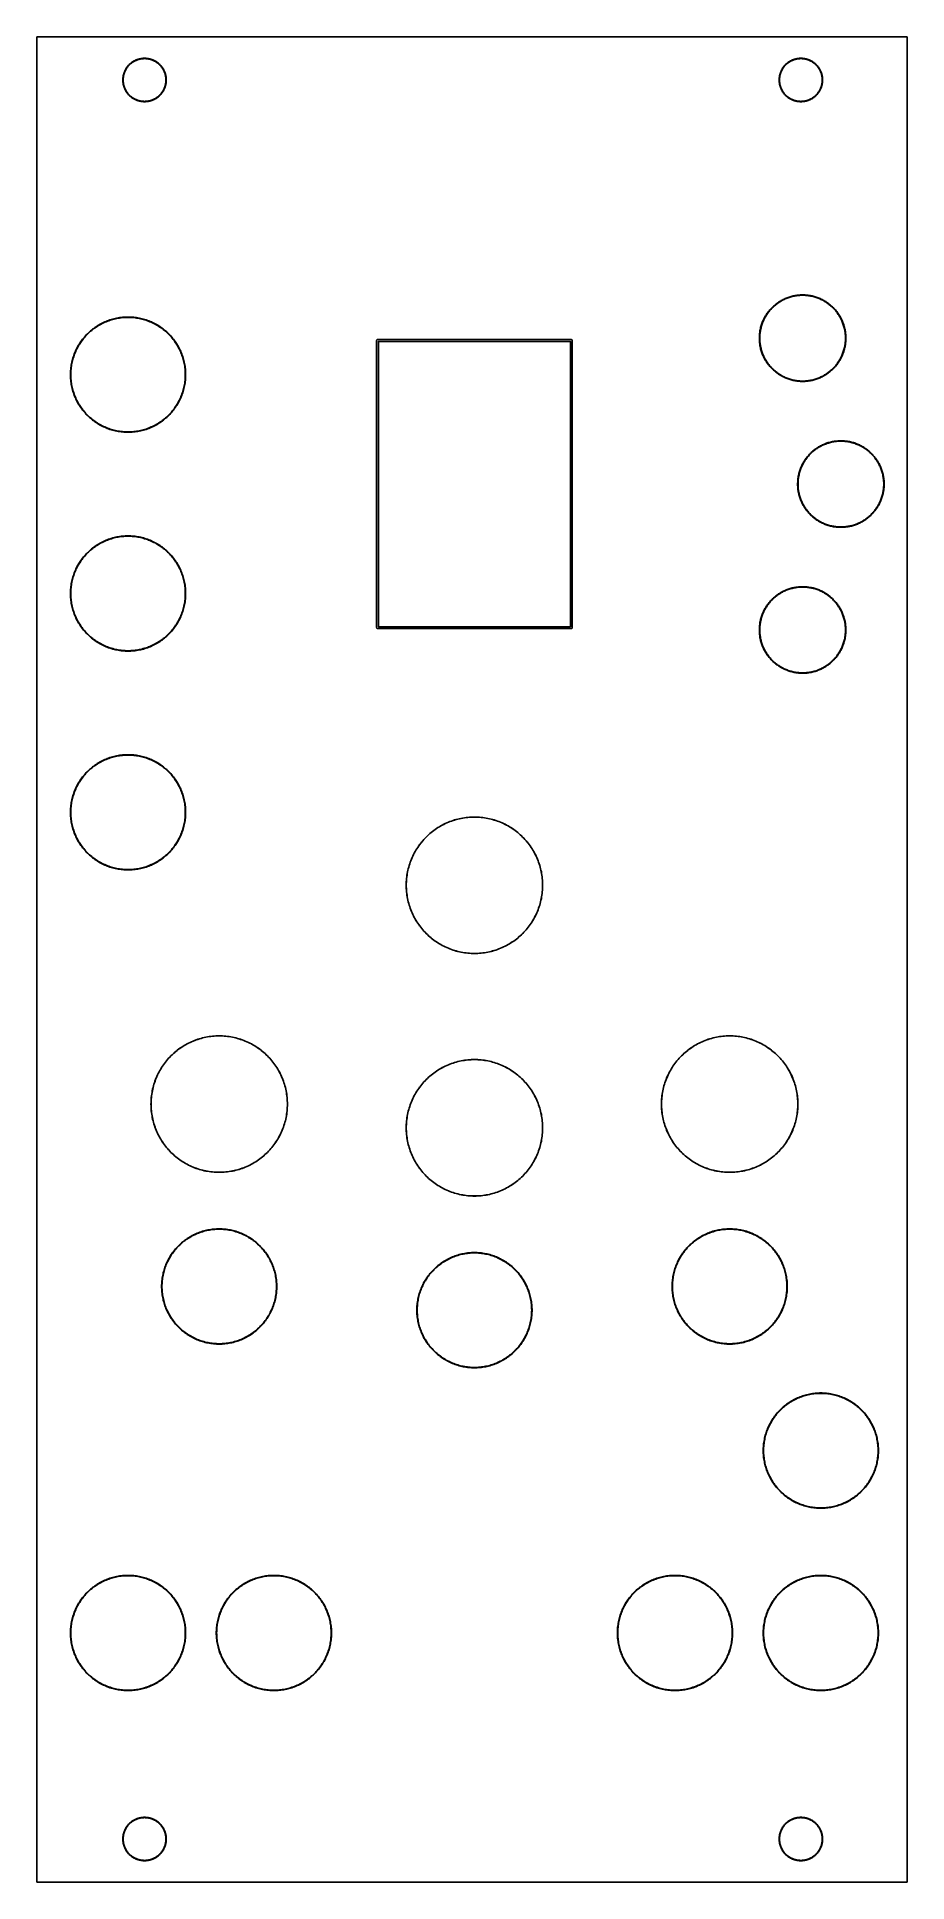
# Model space of a CAD drawing. Extents: x 2 to 62, y 0 to 129.
import ezdxf

# ---------------------------------------------------------------- set-up
doc = ezdxf.new("R2010")
doc.units = 0

msp = doc.modelspace()

# ---------------------------------------------------------------- linework, layer by layer
at = {"color": 5, "true_color": 0x0000ff}
msp.add_polyline3d([(62.20739, 0.3175, 0), (62.20739, 128.81762, 0), (1.5875, 128.81762, 0), (1.5875, 0.3175, 0), (62.20739, 0.3175, 0)], close=True, dxfattribs=at)
at = {"color": 34, "true_color": 0x008000}
for points in [[(1.5875, 0.3175, 0), (62.20739, 0.3175, 0), (62.20739, 128.81762, 0), (1.5875, 128.81762, 0), (1.5875, 0.3175, 0)], [(9.06805, 127.3302, 0), (9.02919, 127.32918, 0), (8.99032, 127.32715, 0), (8.95146, 127.3241, 0), (8.91285, 127.32004, 0), (8.87398, 127.31495, 0), (8.87007, 127.31433, 0), (8.8317, 127.30824, 0), (8.79336, 127.30113, 0), (8.75526, 127.29325, 0), (8.7174, 127.28411, 0), (8.67982, 127.2742, 0), (8.64248, 127.26328, 0), (8.6054, 127.25134, 0), (8.56856, 127.23839, 0), (8.53225, 127.22442, 0), (8.49618, 127.20969, 0), (8.46062, 127.19394, 0), (8.42531, 127.17743, 0), (8.39052, 127.1599, 0), (8.38698, 127.1581, 0), (8.35269, 127.13956, 0), (8.31889, 127.12025, 0), (8.28562, 127.09993, 0), (8.25286, 127.0791, 0), (8.22061, 127.05701, 0), (8.18886, 127.0344, 0), (8.15787, 127.01078, 0), (8.12764, 126.98639, 0), (8.09767, 126.96125, 0), (8.0687, 126.93559, 0), (8.04027, 126.90892, 0), (8.01258, 126.88149, 0), (8.00977, 126.87868, 0), (7.98285, 126.85049, 0), (7.95643, 126.82179, 0), (7.93103, 126.79232, 0), (7.90614, 126.76235, 0), (7.88226, 126.73162, 0), (7.85915, 126.70037, 0), (7.8368, 126.66837, 0), (7.81546, 126.63586, 0), (7.79463, 126.60284, 0), (7.77507, 126.56931, 0), (7.75602, 126.53527, 0), (7.73799, 126.50073, 0), (7.73619, 126.49719, 0), (7.71917, 126.46214, 0), (7.70291, 126.42658, 0), (7.68767, 126.39076, 0), (7.67345, 126.3547, 0), (7.65999, 126.31812, 0), (7.64754, 126.28104, 0), (7.63611, 126.24395, 0), (7.6257, 126.20636, 0), (7.6163, 126.16877, 0), (7.60766, 126.13067, 0), (7.60004, 126.09231, 0), (7.59369, 126.05396, 0), (7.59307, 126.05004, 0), (7.58748, 126.01168, 0), (7.58291, 125.97282, 0), (7.57936, 125.93421, 0), (7.57682, 125.89535, 0), (7.57529, 125.85623, 0), (7.57478, 125.81737, 0), (7.57529, 125.77851, 0), (7.57682, 125.73939, 0), (7.57936, 125.70053, 0), (7.58291, 125.66192, 0), (7.58748, 125.62306, 0), (7.59307, 125.58471, 0), (7.59369, 125.58078, 0), (7.60004, 125.54243, 0), (7.60766, 125.50407, 0), (7.6163, 125.46597, 0), (7.6257, 125.42838, 0), (7.63611, 125.39079, 0), (7.64754, 125.35371, 0), (7.65999, 125.31662, 0), (7.67345, 125.28005, 0), (7.68767, 125.24398, 0), (7.70291, 125.20816, 0), (7.71917, 125.1726, 0), (7.73619, 125.13755, 0), (7.73799, 125.13401, 0), (7.75602, 125.09947, 0), (7.77507, 125.06543, 0), (7.79463, 125.0319, 0), (7.81546, 124.99888, 0), (7.8368, 124.96637, 0), (7.85915, 124.93437, 0), (7.88226, 124.90313, 0), (7.90614, 124.87239, 0), (7.93103, 124.84242, 0), (7.95643, 124.81296, 0), (7.98285, 124.78425, 0), (8.00977, 124.75606, 0), (8.01258, 124.75325, 0), (8.04027, 124.72582, 0), (8.0687, 124.69915, 0), (8.09767, 124.67349, 0), (8.12764, 124.64835, 0), (8.15787, 124.62396, 0), (8.18886, 124.60034, 0), (8.22061, 124.57774, 0), (8.25286, 124.55564, 0), (8.28562, 124.53481, 0), (8.31889, 124.51449, 0), (8.35269, 124.49519, 0), (8.38698, 124.47664, 0), (8.39052, 124.47484, 0), (8.42531, 124.45731, 0), (8.46062, 124.4408, 0), (8.49618, 124.42506, 0), (8.53225, 124.41032, 0), (8.56856, 124.39635, 0), (8.6054, 124.3834, 0), (8.64248, 124.37146, 0), (8.67982, 124.36054, 0), (8.7174, 124.35063, 0), (8.75526, 124.34149, 0), (8.79336, 124.33362, 0), (8.8317, 124.3265, 0), (8.87007, 124.32041, 0), (8.87398, 124.31979, 0), (8.91285, 124.31471, 0), (8.95146, 124.31064, 0), (8.99032, 124.3076, 0), (9.02919, 124.30556, 0), (9.06805, 124.30455, 0), (9.10716, 124.30455, 0), (9.14603, 124.30556, 0), (9.18488, 124.3076, 0), (9.22375, 124.31064, 0), (9.26235, 124.31471, 0), (9.30122, 124.31979, 0), (9.30514, 124.32041, 0), (9.3435, 124.3265, 0), (9.38185, 124.33362, 0), (9.41995, 124.34149, 0), (9.4578, 124.35063, 0), (9.49539, 124.36054, 0), (9.53273, 124.37146, 0), (9.56981, 124.3834, 0), (9.60664, 124.39635, 0), (9.64297, 124.41032, 0), (9.67902, 124.42506, 0), (9.71458, 124.4408, 0), (9.7499, 124.45731, 0), (9.7847, 124.47484, 0), (9.78824, 124.47664, 0), (9.82253, 124.49519, 0), (9.85631, 124.51449, 0), (9.88958, 124.53481, 0), (9.92235, 124.55564, 0), (9.95461, 124.57774, 0), (9.98636, 124.60034, 0), (10.01735, 124.62396, 0), (10.04757, 124.64835, 0), (10.07754, 124.67349, 0), (10.1065, 124.69915, 0), (10.13495, 124.72582, 0), (10.16263, 124.75325, 0), (10.16544, 124.75606, 0), (10.19237, 124.78425, 0), (10.21878, 124.81296, 0), (10.24418, 124.84242, 0), (10.26908, 124.87239, 0), (10.29294, 124.90313, 0), (10.31607, 124.93437, 0), (10.33841, 124.96637, 0), (10.35975, 124.99888, 0), (10.38058, 125.0319, 0), (10.40014, 125.06543, 0), (10.41919, 125.09947, 0), (10.43722, 125.13401, 0), (10.43903, 125.13755, 0), (10.45604, 125.1726, 0), (10.4723, 125.20816, 0), (10.48754, 125.24398, 0), (10.50177, 125.28005, 0), (10.51523, 125.31662, 0), (10.52767, 125.35371, 0), (10.5391, 125.39079, 0), (10.54952, 125.42838, 0), (10.55892, 125.46597, 0), (10.56755, 125.50407, 0), (10.57517, 125.54243, 0), (10.58152, 125.58078, 0), (10.58214, 125.58471, 0), (10.58773, 125.62306, 0), (10.5923, 125.66192, 0), (10.59586, 125.70053, 0), (10.5984, 125.73939, 0), (10.59992, 125.77851, 0), (10.60043, 125.81737, 0), (10.59992, 125.85623, 0), (10.5984, 125.89535, 0), (10.59586, 125.93421, 0), (10.5923, 125.97282, 0), (10.58773, 126.01168, 0), (10.58214, 126.05004, 0), (10.58152, 126.05396, 0), (10.57517, 126.09231, 0), (10.56755, 126.13067, 0), (10.55892, 126.16877, 0), (10.54952, 126.20636, 0), (10.5391, 126.24395, 0), (10.52767, 126.28104, 0), (10.51523, 126.31812, 0), (10.50177, 126.3547, 0), (10.48754, 126.39076, 0), (10.4723, 126.42658, 0), (10.45604, 126.46214, 0), (10.43903, 126.49719, 0), (10.43722, 126.50073, 0), (10.41919, 126.53527, 0), (10.40014, 126.56931, 0), (10.38058, 126.60284, 0), (10.35975, 126.63586, 0), (10.33841, 126.66837, 0), (10.31607, 126.70037, 0), (10.29294, 126.73162, 0), (10.26908, 126.76235, 0), (10.24418, 126.79232, 0), (10.21878, 126.82179, 0), (10.19237, 126.85049, 0), (10.16544, 126.87868, 0), (10.16263, 126.88149, 0), (10.13495, 126.90892, 0), (10.1065, 126.93559, 0), (10.07754, 126.96125, 0), (10.04757, 126.98639, 0), (10.01735, 127.01078, 0), (9.98636, 127.0344, 0), (9.95461, 127.05701, 0), (9.92235, 127.0791, 0), (9.88958, 127.09993, 0), (9.85631, 127.12025, 0), (9.82253, 127.13956, 0), (9.78824, 127.1581, 0), (9.7847, 127.1599, 0), (9.7499, 127.17743, 0), (9.71458, 127.19394, 0), (9.67902, 127.20969, 0), (9.64297, 127.22442, 0), (9.60664, 127.23839, 0), (9.56981, 127.25134, 0), (9.53273, 127.26328, 0), (9.49539, 127.2742, 0), (9.4578, 127.28411, 0), (9.41995, 127.29325, 0), (9.38185, 127.30113, 0), (9.3435, 127.30824, 0), (9.30514, 127.31433, 0), (9.30122, 127.31495, 0), (9.26235, 127.32004, 0), (9.22375, 127.3241, 0), (9.18488, 127.32715, 0), (9.14603, 127.32918, 0), (9.10716, 127.3302, 0), (9.06805, 127.3302, 0)], [(9.18488, 124.33299, 0), (9.14603, 124.33096, 0), (9.10716, 124.32995, 0), (9.06805, 124.32995, 0), (9.02919, 124.33096, 0), (8.99032, 124.33299, 0), (8.95146, 124.33604, 0), (8.91285, 124.34011, 0), (8.87418, 124.34516, 0), (8.83956, 124.35066, 0), (8.8012, 124.35777, 0), (8.7631, 124.36565, 0), (8.72526, 124.37479, 0), (8.68767, 124.3847, 0), (8.65033, 124.39562, 0), (8.61325, 124.40756, 0), (8.57642, 124.42051, 0), (8.5401, 124.43448, 0), (8.50403, 124.44921, 0), (8.46847, 124.46496, 0), (8.43316, 124.48147, 0), (8.4012, 124.49757, 0), (8.36762, 124.51574, 0), (8.33383, 124.53504, 0), (8.30056, 124.55536, 0), (8.26779, 124.57619, 0), (8.23554, 124.59829, 0), (8.20379, 124.62089, 0), (8.1728, 124.64451, 0), (8.14256, 124.6689, 0), (8.1126, 124.69404, 0), (8.08364, 124.7197, 0), (8.05519, 124.74637, 0), (8.02987, 124.77147, 0), (8.00339, 124.79918, 0), (7.97698, 124.82789, 0), (7.95158, 124.85735, 0), (7.92669, 124.88732, 0), (7.90281, 124.91806, 0), (7.8797, 124.9493, 0), (7.85735, 124.9813, 0), (7.83601, 125.01381, 0), (7.81518, 125.04683, 0), (7.79562, 125.08036, 0), (7.77657, 125.1144, 0), (7.75971, 125.14671, 0), (7.74333, 125.18045, 0), (7.72707, 125.21601, 0), (7.71183, 125.25183, 0), (7.69761, 125.2879, 0), (7.68414, 125.32447, 0), (7.6717, 125.36156, 0), (7.66027, 125.39864, 0), (7.64985, 125.43623, 0), (7.64046, 125.47382, 0), (7.63182, 125.51192, 0), (7.6242, 125.55028, 0), (7.61826, 125.58618, 0), (7.61288, 125.62306, 0), (7.60831, 125.66192, 0), (7.60475, 125.70053, 0), (7.60222, 125.73939, 0), (7.60069, 125.77851, 0), (7.60018, 125.81737, 0), (7.60069, 125.85623, 0), (7.60222, 125.89535, 0), (7.60475, 125.93421, 0), (7.60831, 125.97282, 0), (7.61288, 126.01168, 0), (7.61824, 126.04849, 0), (7.6242, 126.08446, 0), (7.63182, 126.12282, 0), (7.64046, 126.16092, 0), (7.64985, 126.19851, 0), (7.66027, 126.2361, 0), (7.6717, 126.27319, 0), (7.68414, 126.31027, 0), (7.69761, 126.34685, 0), (7.71183, 126.38291, 0), (7.72707, 126.41873, 0), (7.74333, 126.45429, 0), (7.75971, 126.48803, 0), (7.77657, 126.52034, 0), (7.79562, 126.55438, 0), (7.81518, 126.58791, 0), (7.83601, 126.62093, 0), (7.85735, 126.65344, 0), (7.8797, 126.68544, 0), (7.90281, 126.71669, 0), (7.92669, 126.74742, 0), (7.95158, 126.77739, 0), (7.97698, 126.80686, 0), (8.00339, 126.83556, 0), (8.02987, 126.86327, 0), (8.05519, 126.88837, 0), (8.08364, 126.91504, 0), (8.1126, 126.9407, 0), (8.14256, 126.96584, 0), (8.1728, 126.99023, 0), (8.20379, 127.01385, 0), (8.23554, 127.03646, 0), (8.26779, 127.05855, 0), (8.30056, 127.07938, 0), (8.33383, 127.0997, 0), (8.36762, 127.11901, 0), (8.4012, 127.13716, 0), (8.43316, 127.15327, 0), (8.46847, 127.16978, 0), (8.50403, 127.18553, 0), (8.5401, 127.20026, 0), (8.57642, 127.21423, 0), (8.61325, 127.22718, 0), (8.65033, 127.23912, 0), (8.68767, 127.25004, 0), (8.72526, 127.25995, 0), (8.7631, 127.26909, 0), (8.8012, 127.27697, 0), (8.83956, 127.28408, 0), (8.87421, 127.28959, 0), (8.91285, 127.29464, 0), (8.95146, 127.2987, 0), (8.99032, 127.30175, 0), (9.02919, 127.30378, 0), (9.06805, 127.3048, 0), (9.10716, 127.3048, 0), (9.14603, 127.30378, 0), (9.18488, 127.30175, 0), (9.22375, 127.2987, 0), (9.26235, 127.29464, 0), (9.30109, 127.28958, 0), (9.33564, 127.28408, 0), (9.374, 127.27697, 0), (9.4121, 127.26909, 0), (9.44994, 127.25995, 0), (9.48753, 127.25004, 0), (9.52488, 127.23912, 0), (9.56195, 127.22718, 0), (9.59878, 127.21423, 0), (9.63512, 127.20026, 0), (9.67118, 127.18553, 0), (9.70674, 127.16978, 0), (9.74205, 127.15327, 0), (9.77403, 127.13716, 0), (9.8076, 127.11901, 0), (9.84137, 127.0997, 0), (9.87465, 127.07938, 0), (9.90742, 127.05855, 0), (9.93967, 127.03646, 0), (9.97143, 127.01385, 0), (10.00242, 126.99023, 0), (10.03264, 126.96584, 0), (10.0626, 126.9407, 0), (10.09157, 126.91504, 0), (10.12002, 126.88837, 0), (10.14534, 126.86327, 0), (10.17182, 126.83556, 0), (10.19823, 126.80686, 0), (10.22363, 126.77739, 0), (10.24853, 126.74742, 0), (10.27239, 126.71669, 0), (10.29552, 126.68544, 0), (10.31786, 126.65344, 0), (10.3392, 126.62093, 0), (10.36003, 126.58791, 0), (10.37959, 126.55438, 0), (10.39864, 126.52034, 0), (10.4155, 126.48803, 0), (10.43188, 126.45429, 0), (10.44814, 126.41873, 0), (10.46338, 126.38291, 0), (10.47761, 126.34685, 0), (10.49107, 126.31027, 0), (10.50352, 126.27319, 0), (10.51495, 126.2361, 0), (10.52536, 126.19851, 0), (10.53476, 126.16092, 0), (10.54339, 126.12282, 0), (10.55101, 126.08446, 0), (10.55697, 126.04849, 0), (10.56233, 126.01168, 0), (10.5669, 125.97282, 0), (10.57046, 125.93421, 0), (10.573, 125.89535, 0), (10.57452, 125.85623, 0), (10.57503, 125.81737, 0), (10.57452, 125.77851, 0), (10.573, 125.73939, 0), (10.57046, 125.70053, 0), (10.5669, 125.66192, 0), (10.56233, 125.62306, 0), (10.55695, 125.58618, 0), (10.55101, 125.55028, 0), (10.54339, 125.51192, 0), (10.53476, 125.47382, 0), (10.52536, 125.43623, 0), (10.51495, 125.39864, 0), (10.50352, 125.36156, 0), (10.49107, 125.32447, 0), (10.47761, 125.2879, 0), (10.46338, 125.25183, 0), (10.44814, 125.21601, 0), (10.43188, 125.18045, 0), (10.4155, 125.14671, 0), (10.39864, 125.1144, 0), (10.37959, 125.08036, 0), (10.36003, 125.04683, 0), (10.3392, 125.01381, 0), (10.31786, 124.9813, 0), (10.29552, 124.9493, 0), (10.27239, 124.91806, 0), (10.24853, 124.88732, 0), (10.22363, 124.85735, 0), (10.19823, 124.82789, 0), (10.17182, 124.79918, 0), (10.14534, 124.77147, 0), (10.12002, 124.74637, 0), (10.09157, 124.7197, 0), (10.0626, 124.69404, 0), (10.03264, 124.6689, 0), (10.00242, 124.64451, 0), (9.97143, 124.62089, 0), (9.93967, 124.59829, 0), (9.90742, 124.57619, 0), (9.87465, 124.55536, 0), (9.84137, 124.53504, 0), (9.8076, 124.51574, 0), (9.77403, 124.49758, 0), (9.74205, 124.48147, 0), (9.70674, 124.46496, 0), (9.67118, 124.44921, 0), (9.63512, 124.43448, 0), (9.59878, 124.42051, 0), (9.56195, 124.40756, 0), (9.52488, 124.39562, 0), (9.48753, 124.3847, 0), (9.44994, 124.37479, 0), (9.4121, 124.36565, 0), (9.374, 124.35777, 0), (9.33564, 124.35066, 0), (9.30113, 124.34518, 0), (9.26235, 124.34011, 0), (9.22375, 124.33604, 0), (9.18488, 124.33299, 0)], [(54.78805, 127.3302, 0), (54.74919, 127.32918, 0), (54.71033, 127.32715, 0), (54.67146, 127.3241, 0), (54.63286, 127.32004, 0), (54.59399, 127.31495, 0), (54.59007, 127.31433, 0), (54.55171, 127.30824, 0), (54.51336, 127.30113, 0), (54.47526, 127.29325, 0), (54.43741, 127.28411, 0), (54.39982, 127.2742, 0), (54.36248, 127.26328, 0), (54.3254, 127.25134, 0), (54.28857, 127.23839, 0), (54.25225, 127.22442, 0), (54.21618, 127.20969, 0), (54.18062, 127.19394, 0), (54.14531, 127.17743, 0), (54.11052, 127.1599, 0), (54.10698, 127.1581, 0), (54.07269, 127.13956, 0), (54.0389, 127.12025, 0), (54.00563, 127.09993, 0), (53.97286, 127.0791, 0), (53.94061, 127.05701, 0), (53.90886, 127.0344, 0), (53.87787, 127.01078, 0), (53.84764, 126.98639, 0), (53.81767, 126.96125, 0), (53.78871, 126.93559, 0), (53.76027, 126.90892, 0), (53.73258, 126.88149, 0), (53.72977, 126.87868, 0), (53.70285, 126.85049, 0), (53.67643, 126.82179, 0), (53.65103, 126.79232, 0), (53.62614, 126.76235, 0), (53.60226, 126.73162, 0), (53.57915, 126.70037, 0), (53.5568, 126.66837, 0), (53.53546, 126.63586, 0), (53.51463, 126.60284, 0), (53.49507, 126.56931, 0), (53.47602, 126.53527, 0), (53.45799, 126.50073, 0), (53.45619, 126.49719, 0), (53.43917, 126.46214, 0), (53.42291, 126.42658, 0), (53.40767, 126.39076, 0), (53.39345, 126.3547, 0), (53.37999, 126.31812, 0), (53.36754, 126.28104, 0), (53.35611, 126.24395, 0), (53.3457, 126.20636, 0), (53.3363, 126.16877, 0), (53.32766, 126.13067, 0), (53.32004, 126.09231, 0), (53.31369, 126.05396, 0), (53.31307, 126.05004, 0), (53.30748, 126.01168, 0), (53.30291, 125.97282, 0), (53.29935, 125.93421, 0), (53.29682, 125.89535, 0), (53.29529, 125.85623, 0), (53.29478, 125.81737, 0), (53.29529, 125.77851, 0), (53.29682, 125.73939, 0), (53.29935, 125.70053, 0), (53.30291, 125.66192, 0), (53.30748, 125.62306, 0), (53.31307, 125.58471, 0), (53.31369, 125.58078, 0), (53.32004, 125.54243, 0), (53.32766, 125.50407, 0), (53.3363, 125.46597, 0), (53.3457, 125.42838, 0), (53.35611, 125.39079, 0), (53.36754, 125.35371, 0), (53.37999, 125.31662, 0), (53.39345, 125.28005, 0), (53.40767, 125.24398, 0), (53.42291, 125.20816, 0), (53.43917, 125.1726, 0), (53.45619, 125.13755, 0), (53.45799, 125.13401, 0), (53.47602, 125.09947, 0), (53.49507, 125.06543, 0), (53.51463, 125.0319, 0), (53.53546, 124.99888, 0), (53.5568, 124.96637, 0), (53.57915, 124.93437, 0), (53.60226, 124.90313, 0), (53.62614, 124.87239, 0), (53.65103, 124.84242, 0), (53.67643, 124.81296, 0), (53.70285, 124.78425, 0), (53.72977, 124.75606, 0), (53.73258, 124.75325, 0), (53.76027, 124.72582, 0), (53.78871, 124.69915, 0), (53.81767, 124.67349, 0), (53.84764, 124.64835, 0), (53.87787, 124.62396, 0), (53.90886, 124.60034, 0), (53.94061, 124.57774, 0), (53.97286, 124.55564, 0), (54.00563, 124.53481, 0), (54.0389, 124.51449, 0), (54.07269, 124.49519, 0), (54.10698, 124.47664, 0), (54.11052, 124.47484, 0), (54.14531, 124.45731, 0), (54.18062, 124.4408, 0), (54.21618, 124.42506, 0), (54.25225, 124.41032, 0), (54.28857, 124.39635, 0), (54.3254, 124.3834, 0), (54.36248, 124.37146, 0), (54.39982, 124.36054, 0), (54.43741, 124.35063, 0), (54.47526, 124.34149, 0), (54.51336, 124.33362, 0), (54.55171, 124.3265, 0), (54.59007, 124.32041, 0), (54.59399, 124.31979, 0), (54.63286, 124.31471, 0), (54.67146, 124.31064, 0), (54.71033, 124.3076, 0), (54.74919, 124.30556, 0), (54.78805, 124.30455, 0), (54.82716, 124.30455, 0), (54.86603, 124.30556, 0), (54.90489, 124.3076, 0), (54.94375, 124.31064, 0), (54.98236, 124.31471, 0), (55.02122, 124.31979, 0), (55.02515, 124.32041, 0), (55.0635, 124.3265, 0), (55.10185, 124.33362, 0), (55.13995, 124.34149, 0), (55.1778, 124.35063, 0), (55.21539, 124.36054, 0), (55.25273, 124.37146, 0), (55.28981, 124.3834, 0), (55.32664, 124.39635, 0), (55.36297, 124.41032, 0), (55.39903, 124.42506, 0), (55.43459, 124.4408, 0), (55.4699, 124.45731, 0), (55.5047, 124.47484, 0), (55.50824, 124.47664, 0), (55.54253, 124.49519, 0), (55.57631, 124.51449, 0), (55.60958, 124.53481, 0), (55.64235, 124.55564, 0), (55.67461, 124.57774, 0), (55.70636, 124.60034, 0), (55.73735, 124.62396, 0), (55.76757, 124.64835, 0), (55.79754, 124.67349, 0), (55.8265, 124.69915, 0), (55.85495, 124.72582, 0), (55.88263, 124.75325, 0), (55.88544, 124.75606, 0), (55.91237, 124.78425, 0), (55.93878, 124.81296, 0), (55.96418, 124.84242, 0), (55.98908, 124.87239, 0), (56.01295, 124.90313, 0), (56.03607, 124.93437, 0), (56.05842, 124.96637, 0), (56.07975, 124.99888, 0), (56.10058, 125.0319, 0), (56.12014, 125.06543, 0), (56.13919, 125.09947, 0), (56.15722, 125.13401, 0), (56.15903, 125.13755, 0), (56.17605, 125.1726, 0), (56.1923, 125.20816, 0), (56.20754, 125.24398, 0), (56.22177, 125.28005, 0), (56.23523, 125.31662, 0), (56.24767, 125.35371, 0), (56.2591, 125.39079, 0), (56.26952, 125.42838, 0), (56.27892, 125.46597, 0), (56.28755, 125.50407, 0), (56.29517, 125.54243, 0), (56.30152, 125.58078, 0), (56.30214, 125.58471, 0), (56.30773, 125.62306, 0), (56.3123, 125.66192, 0), (56.31586, 125.70053, 0), (56.3184, 125.73939, 0), (56.31992, 125.77851, 0), (56.32043, 125.81737, 0), (56.31992, 125.85623, 0), (56.3184, 125.89535, 0), (56.31586, 125.93421, 0), (56.3123, 125.97282, 0), (56.30773, 126.01168, 0), (56.30214, 126.05004, 0), (56.30152, 126.05396, 0), (56.29517, 126.09231, 0), (56.28755, 126.13067, 0), (56.27892, 126.16877, 0), (56.26952, 126.20636, 0), (56.2591, 126.24395, 0), (56.24767, 126.28104, 0), (56.23523, 126.31812, 0), (56.22177, 126.3547, 0), (56.20754, 126.39076, 0), (56.1923, 126.42658, 0), (56.17605, 126.46214, 0), (56.15903, 126.49719, 0), (56.15722, 126.50073, 0), (56.13919, 126.53527, 0), (56.12014, 126.56931, 0), (56.10058, 126.60284, 0), (56.07975, 126.63586, 0), (56.05842, 126.66837, 0), (56.03607, 126.70037, 0), (56.01295, 126.73162, 0), (55.98908, 126.76235, 0), (55.96418, 126.79232, 0), (55.93878, 126.82179, 0), (55.91237, 126.85049, 0), (55.88544, 126.87868, 0), (55.88263, 126.88149, 0), (55.85495, 126.90892, 0), (55.8265, 126.93559, 0), (55.79754, 126.96125, 0), (55.76757, 126.98639, 0), (55.73735, 127.01078, 0), (55.70636, 127.0344, 0), (55.67461, 127.05701, 0), (55.64235, 127.0791, 0), (55.60958, 127.09993, 0), (55.57631, 127.12025, 0), (55.54253, 127.13956, 0), (55.50824, 127.1581, 0), (55.5047, 127.1599, 0), (55.4699, 127.17743, 0), (55.43459, 127.19394, 0), (55.39903, 127.20969, 0), (55.36297, 127.22442, 0), (55.32664, 127.23839, 0), (55.28981, 127.25134, 0), (55.25273, 127.26328, 0), (55.21539, 127.2742, 0), (55.1778, 127.28411, 0), (55.13995, 127.29325, 0), (55.10185, 127.30113, 0), (55.0635, 127.30824, 0), (55.02515, 127.31433, 0), (55.02122, 127.31495, 0), (54.98236, 127.32004, 0), (54.94375, 127.3241, 0), (54.90489, 127.32715, 0), (54.86603, 127.32918, 0), (54.82716, 127.3302, 0), (54.78805, 127.3302, 0)], [(54.90489, 124.33299, 0), (54.86603, 124.33096, 0), (54.82716, 124.32995, 0), (54.78805, 124.32995, 0), (54.74919, 124.33096, 0), (54.71033, 124.33299, 0), (54.67146, 124.33604, 0), (54.63286, 124.34011, 0), (54.59413, 124.34517, 0), (54.55956, 124.35066, 0), (54.52121, 124.35777, 0), (54.48311, 124.36565, 0), (54.44526, 124.37479, 0), (54.40767, 124.3847, 0), (54.37033, 124.39562, 0), (54.33325, 124.40756, 0), (54.29642, 124.42051, 0), (54.2601, 124.43448, 0), (54.22403, 124.44921, 0), (54.18847, 124.46496, 0), (54.15316, 124.48147, 0), (54.1212, 124.49757, 0), (54.08762, 124.51574, 0), (54.05383, 124.53504, 0), (54.02056, 124.55536, 0), (53.98779, 124.57619, 0), (53.95554, 124.59829, 0), (53.92379, 124.62089, 0), (53.8928, 124.64451, 0), (53.86257, 124.6689, 0), (53.8326, 124.69404, 0), (53.80364, 124.7197, 0), (53.7752, 124.74637, 0), (53.74985, 124.77148, 0), (53.7234, 124.79918, 0), (53.69698, 124.82789, 0), (53.67158, 124.85735, 0), (53.64669, 124.88732, 0), (53.62281, 124.91806, 0), (53.5997, 124.9493, 0), (53.57735, 124.9813, 0), (53.55601, 125.01381, 0), (53.53518, 125.04683, 0), (53.51562, 125.08036, 0), (53.49657, 125.1144, 0), (53.47971, 125.14671, 0), (53.46333, 125.18045, 0), (53.44707, 125.21601, 0), (53.43183, 125.25183, 0), (53.41761, 125.2879, 0), (53.40414, 125.32447, 0), (53.3917, 125.36156, 0), (53.38027, 125.39864, 0), (53.36985, 125.43623, 0), (53.36046, 125.47382, 0), (53.35182, 125.51192, 0), (53.3442, 125.55028, 0), (53.33826, 125.58618, 0), (53.33288, 125.62306, 0), (53.32831, 125.66192, 0), (53.32476, 125.70053, 0), (53.32222, 125.73939, 0), (53.32069, 125.77851, 0), (53.32018, 125.81737, 0), (53.32069, 125.85623, 0), (53.32222, 125.89535, 0), (53.32476, 125.93421, 0), (53.32831, 125.97282, 0), (53.33288, 126.01168, 0), (53.33824, 126.04849, 0), (53.3442, 126.08446, 0), (53.35182, 126.12282, 0), (53.36046, 126.16092, 0), (53.36985, 126.19851, 0), (53.38027, 126.2361, 0), (53.3917, 126.27319, 0), (53.40414, 126.31027, 0), (53.41761, 126.34685, 0), (53.43183, 126.38291, 0), (53.44707, 126.41873, 0), (53.46333, 126.45429, 0), (53.47971, 126.48803, 0), (53.49657, 126.52034, 0), (53.51562, 126.55438, 0), (53.53518, 126.58791, 0), (53.55601, 126.62093, 0), (53.57735, 126.65344, 0), (53.5997, 126.68544, 0), (53.62281, 126.71669, 0), (53.64669, 126.74742, 0), (53.67158, 126.77739, 0), (53.69698, 126.80686, 0), (53.7234, 126.83556, 0), (53.74985, 126.86326, 0), (53.7752, 126.88837, 0), (53.80364, 126.91504, 0), (53.8326, 126.9407, 0), (53.86257, 126.96584, 0), (53.8928, 126.99023, 0), (53.92379, 127.01385, 0), (53.95554, 127.03646, 0), (53.98779, 127.05855, 0), (54.02056, 127.07938, 0), (54.05383, 127.0997, 0), (54.08762, 127.11901, 0), (54.1212, 127.13716, 0), (54.15316, 127.15327, 0), (54.18847, 127.16978, 0), (54.22403, 127.18553, 0), (54.2601, 127.20026, 0), (54.29642, 127.21423, 0), (54.33325, 127.22718, 0), (54.37033, 127.23912, 0), (54.40767, 127.25004, 0), (54.44526, 127.25995, 0), (54.48311, 127.26909, 0), (54.52121, 127.27697, 0), (54.55956, 127.28408, 0), (54.59416, 127.28958, 0), (54.63286, 127.29464, 0), (54.67146, 127.2987, 0), (54.71033, 127.30175, 0), (54.74919, 127.30378, 0), (54.78805, 127.3048, 0), (54.82716, 127.3048, 0), (54.86603, 127.30378, 0), (54.90489, 127.30175, 0), (54.94375, 127.2987, 0), (54.98236, 127.29464, 0), (55.0211, 127.28958, 0), (55.05565, 127.28408, 0), (55.094, 127.27697, 0), (55.1321, 127.26909, 0), (55.16995, 127.25995, 0), (55.20754, 127.25004, 0), (55.24488, 127.23912, 0), (55.28196, 127.22718, 0), (55.31879, 127.21423, 0), (55.35512, 127.20026, 0), (55.39118, 127.18553, 0), (55.42674, 127.16978, 0), (55.46205, 127.15327, 0), (55.49403, 127.13716, 0), (55.5276, 127.11901, 0), (55.56138, 127.0997, 0), (55.59465, 127.07938, 0), (55.62742, 127.05855, 0), (55.65968, 127.03646, 0), (55.69143, 127.01385, 0), (55.72242, 126.99023, 0), (55.75264, 126.96584, 0), (55.78261, 126.9407, 0), (55.81157, 126.91504, 0), (55.84002, 126.88837, 0), (55.86534, 126.86327, 0), (55.89182, 126.83556, 0), (55.91823, 126.80686, 0), (55.94363, 126.77739, 0), (55.96853, 126.74742, 0), (55.9924, 126.71669, 0), (56.01552, 126.68544, 0), (56.03787, 126.65344, 0), (56.0592, 126.62093, 0), (56.08003, 126.58791, 0), (56.09959, 126.55438, 0), (56.11864, 126.52034, 0), (56.13551, 126.48802, 0), (56.15189, 126.45429, 0), (56.16814, 126.41873, 0), (56.18338, 126.38291, 0), (56.19761, 126.34685, 0), (56.21107, 126.31027, 0), (56.22352, 126.27319, 0), (56.23495, 126.2361, 0), (56.24536, 126.19851, 0), (56.25476, 126.16092, 0), (56.26339, 126.12282, 0), (56.27101, 126.08446, 0), (56.27697, 126.04849, 0), (56.28233, 126.01168, 0), (56.2869, 125.97282, 0), (56.29046, 125.93421, 0), (56.293, 125.89535, 0), (56.29452, 125.85623, 0), (56.29503, 125.81737, 0), (56.29452, 125.77851, 0), (56.293, 125.73939, 0), (56.29046, 125.70053, 0), (56.2869, 125.66192, 0), (56.28233, 125.62306, 0), (56.27695, 125.58618, 0), (56.27101, 125.55028, 0), (56.26339, 125.51192, 0), (56.25476, 125.47382, 0), (56.24536, 125.43623, 0), (56.23495, 125.39864, 0), (56.22352, 125.36156, 0), (56.21107, 125.32447, 0), (56.19761, 125.2879, 0), (56.18338, 125.25183, 0), (56.16814, 125.21601, 0), (56.15189, 125.18045, 0), (56.13551, 125.14672, 0), (56.11864, 125.1144, 0), (56.09959, 125.08036, 0), (56.08003, 125.04683, 0), (56.0592, 125.01381, 0), (56.03787, 124.9813, 0), (56.01552, 124.9493, 0), (55.9924, 124.91806, 0), (55.96853, 124.88732, 0), (55.94363, 124.85735, 0), (55.91823, 124.82789, 0), (55.89182, 124.79918, 0), (55.86534, 124.77147, 0), (55.84002, 124.74637, 0), (55.81157, 124.7197, 0), (55.78261, 124.69404, 0), (55.75264, 124.6689, 0), (55.72242, 124.64451, 0), (55.69143, 124.62089, 0), (55.65968, 124.59829, 0), (55.62742, 124.57619, 0), (55.59465, 124.55536, 0), (55.56138, 124.53504, 0), (55.5276, 124.51574, 0), (55.49403, 124.49758, 0), (55.46205, 124.48147, 0), (55.42674, 124.46496, 0), (55.39118, 124.44921, 0), (55.35512, 124.43448, 0), (55.31879, 124.42051, 0), (55.28196, 124.40756, 0), (55.24488, 124.39562, 0), (55.20754, 124.3847, 0), (55.16995, 124.37479, 0), (55.1321, 124.36565, 0), (55.094, 124.35777, 0), (55.05565, 124.35066, 0), (55.02113, 124.34518, 0), (54.98236, 124.34011, 0), (54.94375, 124.33604, 0), (54.90489, 124.33299, 0)], [(54.85384, 110.84915, 0), (54.78017, 110.84661, 0), (54.70677, 110.84204, 0), (54.63336, 110.83569, 0), (54.56021, 110.82756, 0), (54.48731, 110.81765, 0), (54.48339, 110.81703, 0), (54.41074, 110.80535, 0), (54.33835, 110.79189, 0), (54.26622, 110.77665, 0), (54.19459, 110.75963, 0), (54.12347, 110.74083, 0), (54.0526, 110.72026, 0), (53.9825, 110.69816, 0), (53.9129, 110.67429, 0), (53.84382, 110.64863, 0), (53.77549, 110.6212, 0), (53.70793, 110.59224, 0), (53.64087, 110.56151, 0), (53.57483, 110.52925, 0), (53.57129, 110.52745, 0), (53.50576, 110.49341, 0), (53.44124, 110.45811, 0), (53.37774, 110.42102, 0), (53.315, 110.38241, 0), (53.25328, 110.34203, 0), (53.19258, 110.30037, 0), (53.13289, 110.25745, 0), (53.07421, 110.21274, 0), (53.01681, 110.16677, 0), (52.96042, 110.11927, 0), (52.9053, 110.0705, 0), (52.85145, 110.02046, 0), (52.79862, 109.96916, 0), (52.79581, 109.96635, 0), (52.7445, 109.91351, 0), (52.69447, 109.85967, 0), (52.6457, 109.80455, 0), (52.5982, 109.74816, 0), (52.55223, 109.69076, 0), (52.50752, 109.63208, 0), (52.4646, 109.57239, 0), (52.42294, 109.51169, 0), (52.38255, 109.44996, 0), (52.34395, 109.38723, 0), (52.30686, 109.32373, 0), (52.27156, 109.25921, 0), (52.23752, 109.19368, 0), (52.23572, 109.19014, 0), (52.20346, 109.1241, 0), (52.17272, 109.05704, 0), (52.14377, 108.98948, 0), (52.11634, 108.92115, 0), (52.09068, 108.85206, 0), (52.06681, 108.78247, 0), (52.04471, 108.71236, 0), (52.02413, 108.6415, 0), (52.00534, 108.57038, 0), (51.98832, 108.49875, 0), (51.97308, 108.42661, 0), (51.95962, 108.35422, 0), (51.94793, 108.28158, 0), (51.94731, 108.27766, 0), (51.93741, 108.20476, 0), (51.92928, 108.13161, 0), (51.92293, 108.0582, 0), (51.91836, 107.98479, 0), (51.91582, 107.91113, 0), (51.9148, 107.83747, 0), (51.91582, 107.76381, 0), (51.91836, 107.69015, 0), (51.92293, 107.61675, 0), (51.92928, 107.54334, 0), (51.93741, 107.47019, 0), (51.94731, 107.39729, 0), (51.94793, 107.39337, 0), (51.95962, 107.32072, 0), (51.97308, 107.24833, 0), (51.98832, 107.1762, 0), (52.00534, 107.10457, 0), (52.02413, 107.03345, 0), (52.04471, 106.96258, 0), (52.06681, 106.89248, 0), (52.09068, 106.82288, 0), (52.11634, 106.75379, 0), (52.14377, 106.68547, 0), (52.17272, 106.6179, 0), (52.20346, 106.55085, 0), (52.23572, 106.48481, 0), (52.23752, 106.48127, 0), (52.27156, 106.41574, 0), (52.30686, 106.35122, 0), (52.34395, 106.28772, 0), (52.38255, 106.22498, 0), (52.42294, 106.16326, 0), (52.4646, 106.10255, 0), (52.50752, 106.04286, 0), (52.55223, 105.98419, 0), (52.5982, 105.92679, 0), (52.6457, 105.8704, 0), (52.69447, 105.81528, 0), (52.7445, 105.76143, 0), (52.79581, 105.7086, 0), (52.79862, 105.70579, 0), (52.85145, 105.65448, 0), (52.9053, 105.60444, 0), (52.96042, 105.55568, 0), (53.01681, 105.50818, 0), (53.07421, 105.4622, 0), (53.13289, 105.4175, 0), (53.19258, 105.37457, 0), (53.25328, 105.33292, 0), (53.315, 105.29253, 0), (53.37774, 105.25392, 0), (53.44124, 105.21684, 0), (53.50576, 105.18153, 0), (53.57129, 105.1475, 0), (53.57483, 105.14569, 0), (53.64087, 105.11344, 0), (53.70793, 105.0827, 0), (53.77549, 105.05375, 0), (53.84382, 105.02631, 0), (53.9129, 105.00066, 0), (53.9825, 104.97678, 0), (54.0526, 104.95469, 0), (54.12347, 104.93411, 0), (54.19459, 104.91532, 0), (54.26622, 104.8983, 0), (54.33835, 104.88306, 0), (54.41074, 104.8696, 0), (54.48339, 104.85791, 0), (54.48731, 104.85729, 0), (54.56021, 104.84739, 0), (54.63336, 104.83926, 0), (54.70677, 104.83291, 0), (54.78017, 104.82834, 0), (54.85384, 104.8258, 0), (54.9275, 104.82478, 0), (55.00116, 104.8258, 0), (55.07482, 104.82834, 0), (55.14822, 104.83291, 0), (55.22163, 104.83926, 0), (55.29478, 104.84739, 0), (55.36768, 104.85729, 0), (55.3716, 104.85791, 0), (55.44425, 104.8696, 0), (55.51664, 104.88306, 0), (55.58877, 104.8983, 0), (55.6604, 104.91532, 0), (55.73152, 104.93411, 0), (55.80239, 104.95469, 0), (55.87249, 104.97678, 0), (55.94209, 105.00066, 0), (56.01117, 105.02631, 0), (56.0795, 105.05375, 0), (56.14706, 105.0827, 0), (56.21412, 105.11344, 0), (56.28016, 105.14569, 0), (56.2837, 105.1475, 0), (56.34923, 105.18153, 0), (56.41375, 105.21684, 0), (56.47725, 105.25392, 0), (56.53999, 105.29253, 0), (56.60171, 105.33292, 0), (56.66241, 105.37457, 0), (56.7221, 105.4175, 0), (56.78078, 105.4622, 0), (56.83818, 105.50818, 0), (56.89457, 105.55568, 0), (56.94969, 105.60444, 0), (57.00354, 105.65448, 0), (57.05637, 105.70579, 0), (57.05918, 105.7086, 0), (57.11049, 105.76143, 0), (57.16052, 105.81528, 0), (57.20929, 105.8704, 0), (57.25679, 105.92679, 0), (57.30276, 105.98419, 0), (57.34747, 106.04286, 0), (57.39039, 106.10255, 0), (57.43205, 106.16326, 0), (57.47244, 106.22498, 0), (57.51104, 106.28772, 0), (57.54813, 106.35122, 0), (57.58343, 106.41574, 0), (57.61747, 106.48127, 0), (57.61927, 106.48481, 0), (57.65153, 106.55085, 0), (57.68227, 106.6179, 0), (57.71122, 106.68547, 0), (57.73865, 106.75379, 0), (57.76431, 106.82288, 0), (57.78818, 106.89248, 0), (57.81028, 106.96258, 0), (57.83086, 107.03345, 0), (57.84965, 107.10457, 0), (57.86667, 107.1762, 0), (57.88191, 107.24833, 0), (57.89537, 107.32072, 0), (57.90706, 107.39337, 0), (57.90768, 107.39729, 0), (57.91758, 107.47019, 0), (57.92571, 107.54334, 0), (57.93206, 107.61675, 0), (57.93663, 107.69015, 0), (57.93917, 107.76381, 0), (57.94019, 107.83747, 0), (57.93917, 107.91113, 0), (57.93663, 107.98479, 0), (57.93206, 108.0582, 0), (57.92571, 108.13161, 0), (57.91758, 108.20476, 0), (57.90768, 108.27766, 0), (57.90706, 108.28158, 0), (57.89537, 108.35422, 0), (57.88191, 108.42661, 0), (57.86667, 108.49875, 0), (57.84965, 108.57038, 0), (57.83086, 108.6415, 0), (57.81028, 108.71236, 0), (57.78818, 108.78247, 0), (57.76431, 108.85206, 0), (57.73865, 108.92115, 0), (57.71122, 108.98948, 0), (57.68227, 109.05704, 0), (57.65153, 109.1241, 0), (57.61927, 109.19014, 0), (57.61747, 109.19368, 0), (57.58343, 109.25921, 0), (57.54813, 109.32373, 0), (57.51104, 109.38723, 0), (57.47244, 109.44996, 0), (57.43205, 109.51169, 0), (57.39039, 109.57239, 0), (57.34747, 109.63208, 0), (57.30276, 109.69076, 0), (57.25679, 109.74816, 0), (57.20929, 109.80455, 0), (57.16052, 109.85967, 0), (57.11049, 109.91351, 0), (57.05918, 109.96635, 0), (57.05637, 109.96916, 0), (57.00354, 110.02046, 0), (56.94969, 110.0705, 0), (56.89457, 110.11927, 0), (56.83818, 110.16677, 0), (56.78078, 110.21274, 0), (56.7221, 110.25745, 0), (56.66241, 110.30037, 0), (56.60171, 110.34203, 0), (56.53999, 110.38241, 0), (56.47725, 110.42102, 0), (56.41375, 110.45811, 0), (56.34923, 110.49341, 0), (56.2837, 110.52745, 0), (56.28016, 110.52925, 0), (56.21412, 110.56151, 0), (56.14706, 110.59224, 0), (56.0795, 110.6212, 0), (56.01117, 110.64863, 0), (55.94209, 110.67429, 0), (55.87249, 110.69816, 0), (55.80239, 110.72026, 0), (55.73152, 110.74083, 0), (55.6604, 110.75963, 0), (55.58877, 110.77665, 0), (55.51664, 110.79189, 0), (55.44425, 110.80535, 0), (55.3716, 110.81703, 0), (55.36768, 110.81765, 0), (55.29478, 110.82756, 0), (55.22163, 110.83569, 0), (55.14822, 110.84204, 0), (55.07482, 110.84661, 0), (55.00116, 110.84915, 0), (54.9275, 110.85017, 0), (54.85384, 110.84915, 0)], [(55.07482, 104.85373, 0), (55.00116, 104.8512, 0), (54.9275, 104.85018, 0), (54.85384, 104.8512, 0), (54.78017, 104.85373, 0), (54.70677, 104.85831, 0), (54.63336, 104.86466, 0), (54.56021, 104.87279, 0), (54.48778, 104.88263, 0), (54.41859, 104.89375, 0), (54.3462, 104.90722, 0), (54.27407, 104.92246, 0), (54.20244, 104.93947, 0), (54.13132, 104.95827, 0), (54.06045, 104.97884, 0), (53.99035, 105.00094, 0), (53.92075, 105.02482, 0), (53.85167, 105.05047, 0), (53.78334, 105.0779, 0), (53.71578, 105.10686, 0), (53.64872, 105.13759, 0), (53.58392, 105.16924, 0), (53.52069, 105.20208, 0), (53.45617, 105.23739, 0), (53.39267, 105.27447, 0), (53.32993, 105.31308, 0), (53.26821, 105.35347, 0), (53.20751, 105.39512, 0), (53.14782, 105.43805, 0), (53.08914, 105.48275, 0), (53.03174, 105.52873, 0), (52.97535, 105.57623, 0), (52.92023, 105.62499, 0), (52.86638, 105.67503, 0), (52.81498, 105.72496, 0), (52.76505, 105.77636, 0), (52.71502, 105.83021, 0), (52.66625, 105.88533, 0), (52.61875, 105.94172, 0), (52.57278, 105.99912, 0), (52.52807, 106.05779, 0), (52.48515, 106.11748, 0), (52.44349, 106.17819, 0), (52.4031, 106.23991, 0), (52.3645, 106.30265, 0), (52.32741, 106.36615, 0), (52.29211, 106.43067, 0), (52.25926, 106.49391, 0), (52.22762, 106.5587, 0), (52.19688, 106.62575, 0), (52.16793, 106.69332, 0), (52.14049, 106.76164, 0), (52.11484, 106.83073, 0), (52.09096, 106.90033, 0), (52.06887, 106.97043, 0), (52.04829, 107.0413, 0), (52.0295, 107.11242, 0), (52.01248, 107.18405, 0), (51.99724, 107.25618, 0), (51.98378, 107.32857, 0), (51.97264, 107.39778, 0), (51.96281, 107.47019, 0), (51.95468, 107.54334, 0), (51.94833, 107.61675, 0), (51.94376, 107.69015, 0), (51.94122, 107.76381, 0), (51.9402, 107.83747, 0), (51.94122, 107.91113, 0), (51.94376, 107.98479, 0), (51.94833, 108.0582, 0), (51.95468, 108.13161, 0), (51.96279, 108.20462, 0), (51.96281, 108.20476, 0), (51.97264, 108.27716, 0), (51.98378, 108.34637, 0), (51.99724, 108.41876, 0), (52.01248, 108.4909, 0), (52.0295, 108.56253, 0), (52.04829, 108.63365, 0), (52.06887, 108.70451, 0), (52.09096, 108.77462, 0), (52.11484, 108.84421, 0), (52.14049, 108.9133, 0), (52.16793, 108.98163, 0), (52.19688, 109.04919, 0), (52.22762, 109.11625, 0), (52.25926, 109.18104, 0), (52.29211, 109.24428, 0), (52.32741, 109.3088, 0), (52.3645, 109.3723, 0), (52.4031, 109.43503, 0), (52.44349, 109.49676, 0), (52.48515, 109.55746, 0), (52.52807, 109.61715, 0), (52.57278, 109.67583, 0), (52.61875, 109.73323, 0), (52.66625, 109.78962, 0), (52.71502, 109.84474, 0), (52.76505, 109.89858, 0), (52.81498, 109.94999, 0), (52.86638, 109.99991, 0), (52.92023, 110.04995, 0), (52.97535, 110.09872, 0), (53.03174, 110.14622, 0), (53.08914, 110.19219, 0), (53.14782, 110.2369, 0), (53.20751, 110.27982, 0), (53.26821, 110.32148, 0), (53.32993, 110.36186, 0), (53.39267, 110.40047, 0), (53.45617, 110.43756, 0), (53.52069, 110.47286, 0), (53.58361, 110.50555, 0), (53.64872, 110.53735, 0), (53.71578, 110.56809, 0), (53.78334, 110.59704, 0), (53.85167, 110.62447, 0), (53.92075, 110.65013, 0), (53.99035, 110.674, 0), (54.06045, 110.6961, 0), (54.13132, 110.71668, 0), (54.20244, 110.73547, 0), (54.27407, 110.75249, 0), (54.3462, 110.76773, 0), (54.41859, 110.78119, 0), (54.4878, 110.79233, 0), (54.56021, 110.80216, 0), (54.63336, 110.81029, 0), (54.70677, 110.81664, 0), (54.78017, 110.82121, 0), (54.85384, 110.82375, 0), (54.9275, 110.82477, 0), (55.00116, 110.82375, 0), (55.07482, 110.82121, 0), (55.14822, 110.81664, 0), (55.22163, 110.81029, 0), (55.29478, 110.80216, 0), (55.36719, 110.79233, 0), (55.4364, 110.78119, 0), (55.50879, 110.76773, 0), (55.58092, 110.75249, 0), (55.65255, 110.73547, 0), (55.72367, 110.71668, 0), (55.79454, 110.6961, 0), (55.86464, 110.674, 0), (55.93424, 110.65013, 0), (56.00332, 110.62447, 0), (56.07165, 110.59704, 0), (56.13921, 110.56809, 0), (56.20627, 110.53735, 0), (56.27138, 110.50555, 0), (56.3343, 110.47286, 0), (56.39882, 110.43756, 0), (56.46232, 110.40047, 0), (56.52506, 110.36186, 0), (56.58678, 110.32148, 0), (56.64748, 110.27982, 0), (56.70717, 110.2369, 0), (56.76585, 110.19219, 0), (56.82325, 110.14622, 0), (56.87964, 110.09872, 0), (56.93476, 110.04995, 0), (56.98861, 109.99991, 0), (57.04001, 109.94999, 0), (57.08994, 109.89858, 0), (57.13997, 109.84474, 0), (57.18874, 109.78962, 0), (57.23624, 109.73323, 0), (57.28221, 109.67583, 0), (57.32692, 109.61715, 0), (57.36984, 109.55746, 0), (57.4115, 109.49676, 0), (57.45189, 109.43503, 0), (57.49049, 109.3723, 0), (57.52758, 109.3088, 0), (57.56288, 109.24428, 0), (57.59573, 109.18104, 0), (57.62737, 109.11625, 0), (57.65811, 109.04919, 0), (57.68706, 108.98163, 0), (57.7145, 108.9133, 0), (57.74015, 108.84421, 0), (57.76403, 108.77462, 0), (57.78612, 108.70451, 0), (57.8067, 108.63365, 0), (57.82549, 108.56253, 0), (57.84251, 108.4909, 0), (57.85775, 108.41876, 0), (57.87121, 108.34637, 0), (57.88235, 108.27716, 0), (57.89218, 108.20476, 0), (57.8922, 108.20462, 0), (57.90031, 108.13161, 0), (57.90666, 108.0582, 0), (57.91123, 107.98479, 0), (57.91377, 107.91113, 0), (57.91479, 107.83747, 0), (57.91377, 107.76381, 0), (57.91123, 107.69015, 0), (57.90666, 107.61675, 0), (57.90031, 107.54334, 0), (57.89218, 107.47019, 0), (57.88235, 107.39778, 0), (57.87121, 107.32857, 0), (57.85775, 107.25618, 0), (57.84251, 107.18405, 0), (57.82549, 107.11242, 0), (57.8067, 107.0413, 0), (57.78612, 106.97043, 0), (57.76403, 106.90033, 0), (57.74015, 106.83073, 0), (57.7145, 106.76164, 0), (57.68706, 106.69332, 0), (57.65811, 106.62575, 0), (57.62737, 106.5587, 0), (57.59573, 106.49391, 0), (57.56288, 106.43067, 0), (57.52758, 106.36615, 0), (57.49049, 106.30265, 0), (57.45189, 106.23991, 0), (57.4115, 106.17819, 0), (57.36984, 106.11748, 0), (57.32692, 106.05779, 0), (57.28221, 105.99912, 0), (57.23624, 105.94172, 0), (57.18874, 105.88533, 0), (57.13997, 105.83021, 0), (57.08994, 105.77636, 0), (57.04001, 105.72496, 0), (56.98861, 105.67503, 0), (56.93476, 105.62499, 0), (56.87964, 105.57623, 0), (56.82325, 105.52873, 0), (56.76585, 105.48275, 0), (56.70717, 105.43805, 0), (56.64748, 105.39512, 0), (56.58678, 105.35347, 0), (56.52506, 105.31308, 0), (56.46232, 105.27447, 0), (56.39882, 105.23739, 0), (56.3343, 105.20208, 0), (56.27107, 105.16924, 0), (56.20627, 105.13759, 0), (56.13921, 105.10686, 0), (56.07165, 105.0779, 0), (56.00332, 105.05047, 0), (55.93424, 105.02482, 0), (55.86464, 105.00094, 0), (55.79454, 104.97884, 0), (55.72367, 104.95827, 0), (55.65255, 104.93947, 0), (55.58092, 104.92246, 0), (55.50879, 104.90722, 0), (55.4364, 104.89375, 0), (55.36721, 104.88263, 0), (55.29478, 104.87279, 0), (55.22163, 104.86466, 0), (55.14822, 104.85831, 0), (55.07482, 104.85373, 0)], [(7.83945, 109.3089, 0), (7.74115, 109.30534, 0), (7.64336, 109.29924, 0), (7.54532, 109.29086, 0), (7.44778, 109.28019, 0), (7.3505, 109.26699, 0), (7.34658, 109.26636, 0), (7.2498, 109.25062, 0), (7.15328, 109.23258, 0), (7.05727, 109.21226, 0), (6.96177, 109.18966, 0), (6.86677, 109.16476, 0), (6.77254, 109.13733, 0), (6.67881, 109.10761, 0), (6.5861, 109.07561, 0), (6.4939, 109.04157, 0), (6.40297, 109.005, 0), (6.31254, 108.96639, 0), (6.22339, 108.9255, 0), (6.13525, 108.88232, 0), (6.13171, 108.88051, 0), (6.04433, 108.8353, 0), (5.95848, 108.78806, 0), (5.87365, 108.73878, 0), (5.79008, 108.68722, 0), (5.70778, 108.63362, 0), (5.62676, 108.578, 0), (5.54726, 108.52059, 0), (5.46902, 108.46116, 0), (5.39257, 108.39969, 0), (5.31739, 108.3367, 0), (5.24373, 108.27142, 0), (5.17184, 108.20462, 0), (5.10149, 108.13629, 0), (5.09868, 108.13348, 0), (5.03035, 108.06312, 0), (4.96354, 107.99124, 0), (4.89827, 107.91758, 0), (4.83528, 107.8424, 0), (4.77381, 107.76594, 0), (4.71437, 107.68771, 0), (4.65697, 107.60821, 0), (4.60134, 107.52718, 0), (4.54775, 107.44489, 0), (4.49619, 107.36132, 0), (4.44691, 107.27649, 0), (4.39967, 107.19063, 0), (4.39955, 107.1904, 0), (4.35446, 107.10326, 0), (4.35264, 107.09972, 0), (4.30947, 107.01158, 0), (4.26858, 106.92243, 0), (4.22997, 106.832, 0), (4.19339, 106.74107, 0), (4.15936, 106.64887, 0), (4.12735, 106.55616, 0), (4.09764, 106.46243, 0), (4.0702, 106.3682, 0), (4.04531, 106.2732, 0), (4.02271, 106.1777, 0), (4.00239, 106.08169, 0), (3.98435, 105.98517, 0), (3.9686, 105.88839, 0), (3.96798, 105.88447, 0), (3.95478, 105.78719, 0), (3.94411, 105.68965, 0), (3.93573, 105.5916, 0), (3.92963, 105.49381, 0), (3.92607, 105.39552, 0), (3.9248, 105.29747, 0), (3.92607, 105.19943, 0), (3.92963, 105.10113, 0), (3.93573, 105.00334, 0), (3.94411, 104.9053, 0), (3.95478, 104.80776, 0), (3.96798, 104.71048, 0), (3.9686, 104.70655, 0), (3.98435, 104.60978, 0), (4.00239, 104.51326, 0), (4.02271, 104.41725, 0), (4.04531, 104.32174, 0), (4.0702, 104.22675, 0), (4.09764, 104.13251, 0), (4.12735, 104.03879, 0), (4.15936, 103.94608, 0), (4.19339, 103.85388, 0), (4.22997, 103.76294, 0), (4.26858, 103.67252, 0), (4.30947, 103.58337, 0), (4.35264, 103.49523, 0), (4.35446, 103.49169, 0), (4.39967, 103.40431, 0), (4.44691, 103.31846, 0), (4.49619, 103.23362, 0), (4.54775, 103.15006, 0), (4.60134, 103.06776, 0), (4.65697, 102.98674, 0), (4.71437, 102.90723, 0), (4.77381, 102.829, 0), (4.83528, 102.75255, 0), (4.89827, 102.67736, 0), (4.96354, 102.6037, 0), (5.03035, 102.53182, 0), (5.09868, 102.46146, 0), (5.10149, 102.45865, 0), (5.17184, 102.39033, 0), (5.24373, 102.32353, 0), (5.31739, 102.25825, 0), (5.39257, 102.19526, 0), (5.46902, 102.13379, 0), (5.54726, 102.07435, 0), (5.62676, 102.01695, 0), (5.70778, 101.96132, 0), (5.79008, 101.90773, 0), (5.87365, 101.85617, 0), (5.95848, 101.80689, 0), (6.04433, 101.75965, 0), (6.13171, 101.71443, 0), (6.13525, 101.71263, 0), (6.22339, 101.66945, 0), (6.31254, 101.62856, 0), (6.40297, 101.58995, 0), (6.4939, 101.55337, 0), (6.5861, 101.51934, 0), (6.67881, 101.48733, 0), (6.77254, 101.45761, 0), (6.86677, 101.43018, 0), (6.96177, 101.40529, 0), (7.05727, 101.38268, 0), (7.15328, 101.36236, 0), (7.2498, 101.34433, 0), (7.34658, 101.32858, 0), (7.3505, 101.32796, 0), (7.44778, 101.31475, 0), (7.54532, 101.30408, 0), (7.64336, 101.2957, 0), (7.74115, 101.28961, 0), (7.83945, 101.28605, 0), (7.9375, 101.28478, 0), (8.03553, 101.28605, 0), (8.13383, 101.28961, 0), (8.23162, 101.2957, 0), (8.32967, 101.30408, 0), (8.42721, 101.31475, 0), (8.52449, 101.32796, 0), (8.5284, 101.32858, 0), (8.62519, 101.34433, 0), (8.72171, 101.36236, 0), (8.81772, 101.38268, 0), (8.91322, 101.40529, 0), (9.00822, 101.43018, 0), (9.10244, 101.45761, 0), (9.19618, 101.48733, 0), (9.28889, 101.51934, 0), (9.38109, 101.55337, 0), (9.47202, 101.58995, 0), (9.56245, 101.62856, 0), (9.6516, 101.66945, 0), (9.73973, 101.71263, 0), (9.74328, 101.71443, 0), (9.83066, 101.75965, 0), (9.91651, 101.80689, 0), (10.00134, 101.85617, 0), (10.08491, 101.90773, 0), (10.16721, 101.96132, 0), (10.24823, 102.01695, 0), (10.32773, 102.07435, 0), (10.40597, 102.13379, 0), (10.48241, 102.19526, 0), (10.5576, 102.25825, 0), (10.63126, 102.32353, 0), (10.70315, 102.39033, 0), (10.7735, 102.45865, 0), (10.77631, 102.46146, 0), (10.84464, 102.53182, 0), (10.91144, 102.6037, 0), (10.97672, 102.67736, 0), (11.03971, 102.75255, 0), (11.10118, 102.829, 0), (11.16062, 102.90723, 0), (11.21802, 102.98674, 0), (11.27365, 103.06776, 0), (11.32724, 103.15006, 0), (11.3788, 103.23362, 0), (11.42808, 103.31846, 0), (11.47532, 103.40431, 0), (11.52053, 103.49169, 0), (11.52234, 103.49523, 0), (11.56552, 103.58337, 0), (11.60641, 103.67252, 0), (11.64502, 103.76294, 0), (11.6816, 103.85388, 0), (11.71563, 103.94608, 0), (11.74764, 104.03879, 0), (11.77735, 104.13251, 0), (11.80479, 104.22675, 0), (11.82968, 104.32174, 0), (11.85228, 104.41725, 0), (11.8726, 104.51326, 0), (11.89064, 104.60978, 0), (11.90639, 104.70655, 0), (11.90701, 104.71048, 0), (11.92022, 104.80776, 0), (11.93088, 104.9053, 0), (11.93927, 105.00334, 0), (11.94536, 105.10113, 0), (11.94892, 105.19943, 0), (11.95019, 105.29747, 0), (11.94892, 105.39552, 0), (11.94536, 105.49381, 0), (11.93927, 105.5916, 0), (11.93088, 105.68965, 0), (11.92022, 105.78719, 0), (11.90701, 105.88447, 0), (11.90639, 105.88839, 0), (11.89064, 105.98517, 0), (11.8726, 106.08169, 0), (11.85228, 106.1777, 0), (11.82968, 106.2732, 0), (11.80479, 106.3682, 0), (11.77735, 106.46243, 0), (11.74764, 106.55616, 0), (11.71563, 106.64887, 0), (11.6816, 106.74107, 0), (11.64502, 106.832, 0), (11.60641, 106.92243, 0), (11.56552, 107.01158, 0), (11.52234, 107.09972, 0), (11.52053, 107.10326, 0), (11.47544, 107.1904, 0), (11.47532, 107.19063, 0), (11.42808, 107.27649, 0), (11.3788, 107.36132, 0), (11.32724, 107.44489, 0), (11.27365, 107.52718, 0), (11.21802, 107.60821, 0), (11.16062, 107.68771, 0), (11.10118, 107.76594, 0), (11.03971, 107.8424, 0), (10.97672, 107.91758, 0), (10.91144, 107.99124, 0), (10.84464, 108.06312, 0), (10.77631, 108.13348, 0), (10.7735, 108.13629, 0), (10.70315, 108.20462, 0), (10.63126, 108.27142, 0), (10.5576, 108.3367, 0), (10.48241, 108.39969, 0), (10.40597, 108.46116, 0), (10.32773, 108.52059, 0), (10.24823, 108.578, 0), (10.16721, 108.63362, 0), (10.08491, 108.68722, 0), (10.00134, 108.73878, 0), (9.91651, 108.78806, 0), (9.83066, 108.8353, 0), (9.74328, 108.88051, 0), (9.73973, 108.88232, 0), (9.6516, 108.9255, 0), (9.56245, 108.96639, 0), (9.47202, 109.005, 0), (9.38109, 109.04157, 0), (9.28889, 109.07561, 0), (9.19618, 109.10761, 0), (9.10244, 109.13733, 0), (9.00822, 109.16476, 0), (8.91322, 109.18966, 0), (8.81772, 109.21226, 0), (8.72171, 109.23258, 0), (8.62519, 109.25062, 0), (8.5284, 109.26636, 0), (8.52449, 109.26699, 0), (8.42721, 109.28019, 0), (8.32967, 109.29086, 0), (8.23162, 109.29924, 0), (8.13383, 109.30534, 0), (8.03553, 109.3089, 0), (7.9375, 109.31016, 0), (7.83945, 109.3089, 0)], [(8.13383, 101.31501, 0), (8.03553, 101.31145, 0), (7.9375, 101.31018, 0), (7.83945, 101.31145, 0), (7.74115, 101.31501, 0), (7.64336, 101.3211, 0), (7.54532, 101.32948, 0), (7.44778, 101.34015, 0), (7.35123, 101.35326, 0), (7.25765, 101.36849, 0), (7.16113, 101.38652, 0), (7.06512, 101.40684, 0), (6.96962, 101.42945, 0), (6.87462, 101.45434, 0), (6.78039, 101.48177, 0), (6.68666, 101.51149, 0), (6.59395, 101.54349, 0), (6.50175, 101.57753, 0), (6.41082, 101.61411, 0), (6.32039, 101.65271, 0), (6.23124, 101.69361, 0), (6.1439, 101.7364, 0), (6.05926, 101.7802, 0), (5.97341, 101.82744, 0), (5.88858, 101.87672, 0), (5.80501, 101.92828, 0), (5.72271, 101.98187, 0), (5.64169, 102.0375, 0), (5.56219, 102.0949, 0), (5.48395, 102.15434, 0), (5.4075, 102.21581, 0), (5.33232, 102.2788, 0), (5.25866, 102.34408, 0), (5.18677, 102.41088, 0), (5.11785, 102.47782, 0), (5.0509, 102.54675, 0), (4.9841, 102.61863, 0), (4.91882, 102.69229, 0), (4.85583, 102.76748, 0), (4.79436, 102.84393, 0), (4.73492, 102.92216, 0), (4.67752, 103.00167, 0), (4.62188, 103.08269, 0), (4.5683, 103.16499, 0), (4.51674, 103.24855, 0), (4.46746, 103.33339, 0), (4.42021, 103.41924, 0), (4.37643, 103.50386, 0), (4.33363, 103.59122, 0), (4.29274, 103.68037, 0), (4.25413, 103.77079, 0), (4.21755, 103.86173, 0), (4.18351, 103.95393, 0), (4.15151, 104.04664, 0), (4.12179, 104.14036, 0), (4.09436, 104.2346, 0), (4.06947, 104.32959, 0), (4.04685, 104.4251, 0), (4.02654, 104.52111, 0), (4.00851, 104.61763, 0), (3.99329, 104.71115, 0), (3.98018, 104.80776, 0), (3.96951, 104.9053, 0), (3.96113, 105.00334, 0), (3.95503, 105.10113, 0), (3.95147, 105.19943, 0), (3.9502, 105.29747, 0), (3.95147, 105.39552, 0), (3.95503, 105.49381, 0), (3.96113, 105.5916, 0), (3.96951, 105.68965, 0), (3.98018, 105.78719, 0), (3.99328, 105.88375, 0), (4.00851, 105.97732, 0), (4.02654, 106.07384, 0), (4.04685, 106.16985, 0), (4.06947, 106.26535, 0), (4.09436, 106.36035, 0), (4.12179, 106.45458, 0), (4.15151, 106.54831, 0), (4.18351, 106.64102, 0), (4.21755, 106.73322, 0), (4.25413, 106.82415, 0), (4.29274, 106.91458, 0), (4.33363, 107.00373, 0), (4.37642, 107.09108, 0), (4.42021, 107.1757, 0), (4.46746, 107.26156, 0), (4.51674, 107.34639, 0), (4.5683, 107.42996, 0), (4.62188, 107.51225, 0), (4.67752, 107.59328, 0), (4.73492, 107.67278, 0), (4.79436, 107.75101, 0), (4.85583, 107.82747, 0), (4.91882, 107.90265, 0), (4.9841, 107.97631, 0), (5.0509, 108.04819, 0), (5.11785, 108.11713, 0), (5.18677, 108.18407, 0), (5.25866, 108.25087, 0), (5.33232, 108.31615, 0), (5.4075, 108.37914, 0), (5.48395, 108.44061, 0), (5.56219, 108.50004, 0), (5.64169, 108.55745, 0), (5.72271, 108.61307, 0), (5.80501, 108.66667, 0), (5.88858, 108.71823, 0), (5.97341, 108.76751, 0), (6.05926, 108.81475, 0), (6.14425, 108.85872, 0), (6.23124, 108.90134, 0), (6.32039, 108.94223, 0), (6.41082, 108.98084, 0), (6.50175, 109.01742, 0), (6.59395, 109.05145, 0), (6.68666, 109.08346, 0), (6.78039, 109.11317, 0), (6.87462, 109.14061, 0), (6.96962, 109.1655, 0), (7.06512, 109.1881, 0), (7.16113, 109.20842, 0), (7.25765, 109.22646, 0), (7.35122, 109.24169, 0), (7.44778, 109.25479, 0), (7.54532, 109.26546, 0), (7.64336, 109.27384, 0), (7.74115, 109.27994, 0), (7.83945, 109.2835, 0), (7.9375, 109.28477, 0), (8.03553, 109.2835, 0), (8.13383, 109.27994, 0), (8.23162, 109.27384, 0), (8.32967, 109.26546, 0), (8.42721, 109.25479, 0), (8.52377, 109.24169, 0), (8.61734, 109.22646, 0), (8.71386, 109.20842, 0), (8.80987, 109.1881, 0), (8.90537, 109.1655, 0), (9.00037, 109.14061, 0), (9.0946, 109.11317, 0), (9.18833, 109.08346, 0), (9.28104, 109.05145, 0), (9.37323, 109.01742, 0), (9.46416, 108.98084, 0), (9.5546, 108.94223, 0), (9.64375, 108.90134, 0), (9.73074, 108.85872, 0), (9.81573, 108.81475, 0), (9.90157, 108.76751, 0), (9.9864, 108.71823, 0), (10.06997, 108.66667, 0), (10.15227, 108.61307, 0), (10.2333, 108.55745, 0), (10.31279, 108.50004, 0), (10.39104, 108.44061, 0), (10.46749, 108.37914, 0), (10.54267, 108.31615, 0), (10.61633, 108.25087, 0), (10.68822, 108.18407, 0), (10.75714, 108.11713, 0), (10.82409, 108.04819, 0), (10.89089, 107.97631, 0), (10.95617, 107.90265, 0), (11.01916, 107.82747, 0), (11.08063, 107.75101, 0), (11.14007, 107.67278, 0), (11.19747, 107.59328, 0), (11.2531, 107.51225, 0), (11.30669, 107.42996, 0), (11.35825, 107.34639, 0), (11.40753, 107.26156, 0), (11.45477, 107.1757, 0), (11.49875, 107.09072, 0), (11.54136, 107.00373, 0), (11.58225, 106.91458, 0), (11.62086, 106.82415, 0), (11.65744, 106.73322, 0), (11.69147, 106.64102, 0), (11.72348, 106.54831, 0), (11.7532, 106.45458, 0), (11.78063, 106.36035, 0), (11.80552, 106.26535, 0), (11.82813, 106.16985, 0), (11.84845, 106.07384, 0), (11.86648, 105.97732, 0), (11.88171, 105.88374, 0), (11.89482, 105.78719, 0), (11.90548, 105.68965, 0), (11.91387, 105.5916, 0), (11.91996, 105.49381, 0), (11.92352, 105.39552, 0), (11.92479, 105.29747, 0), (11.92352, 105.19943, 0), (11.91996, 105.10113, 0), (11.91387, 105.00334, 0), (11.90548, 104.9053, 0), (11.89482, 104.80776, 0), (11.8817, 104.71115, 0), (11.86648, 104.61763, 0), (11.84845, 104.52111, 0), (11.82813, 104.4251, 0), (11.80552, 104.32959, 0), (11.78063, 104.2346, 0), (11.7532, 104.14036, 0), (11.72348, 104.04664, 0), (11.69147, 103.95393, 0), (11.65744, 103.86173, 0), (11.62086, 103.77079, 0), (11.58225, 103.68037, 0), (11.54136, 103.59122, 0), (11.49874, 103.50423, 0), (11.45477, 103.41924, 0), (11.40753, 103.33339, 0), (11.35825, 103.24855, 0), (11.30669, 103.16499, 0), (11.2531, 103.08269, 0), (11.19747, 103.00167, 0), (11.14007, 102.92216, 0), (11.08063, 102.84393, 0), (11.01916, 102.76748, 0), (10.95617, 102.69229, 0), (10.89089, 102.61863, 0), (10.82409, 102.54675, 0), (10.75714, 102.47782, 0), (10.68822, 102.41088, 0), (10.61633, 102.34408, 0), (10.54267, 102.2788, 0), (10.46749, 102.21581, 0), (10.39104, 102.15434, 0), (10.31279, 102.0949, 0), (10.2333, 102.0375, 0), (10.15227, 101.98187, 0), (10.06997, 101.92828, 0), (9.9864, 101.87672, 0), (9.90157, 101.82744, 0), (9.81573, 101.7802, 0), (9.73109, 101.7364, 0), (9.64375, 101.69361, 0), (9.5546, 101.65271, 0), (9.46416, 101.61411, 0), (9.37323, 101.57753, 0), (9.28104, 101.54349, 0), (9.18833, 101.51149, 0), (9.0946, 101.48177, 0), (9.00037, 101.45434, 0), (8.90537, 101.42945, 0), (8.80987, 101.40684, 0), (8.71386, 101.38652, 0), (8.61734, 101.36849, 0), (8.52376, 101.35326, 0), (8.42721, 101.34015, 0), (8.32967, 101.32948, 0), (8.23162, 101.3211, 0), (8.13383, 101.31501, 0)], [(25.31745, 107.74095, 0), (25.29782, 107.73785, 0), (25.28012, 107.72883, 0), (25.26607, 107.71478, 0), (25.25705, 107.69708, 0), (25.25395, 107.67745, 0), (25.25395, 87.67749, 0), (25.25705, 87.65787, 0), (25.26607, 87.64017, 0), (25.28012, 87.62612, 0), (25.29782, 87.6171, 0), (25.31745, 87.61399, 0), (38.81754, 87.61399, 0), (38.83717, 87.6171, 0), (38.85487, 87.62612, 0), (38.86892, 87.64017, 0), (38.87794, 87.65787, 0), (38.88104, 87.67749, 0), (38.88104, 107.67745, 0), (38.87794, 107.69708, 0), (38.86892, 107.71478, 0), (38.85487, 107.72883, 0), (38.83717, 107.73785, 0), (38.81754, 107.74095, 0), (25.31745, 107.74095, 0)], [(38.75405, 87.74099, 0), (25.38095, 87.74099, 0), (25.38095, 107.61395, 0), (38.75405, 107.61395, 0), (38.75405, 87.74099, 0)], [(57.52084, 100.68915, 0), (57.44717, 100.68661, 0), (57.37377, 100.68204, 0), (57.30036, 100.67569, 0), (57.22721, 100.66756, 0), (57.15431, 100.65766, 0), (57.15039, 100.65703, 0), (57.07774, 100.64535, 0), (57.00535, 100.63189, 0), (56.93322, 100.61665, 0), (56.86159, 100.59963, 0), (56.79047, 100.58083, 0), (56.7196, 100.56026, 0), (56.6495, 100.53816, 0), (56.5799, 100.51429, 0), (56.51082, 100.48863, 0), (56.44249, 100.4612, 0), (56.37493, 100.43224, 0), (56.30787, 100.40151, 0), (56.24183, 100.36925, 0), (56.23829, 100.36745, 0), (56.17276, 100.33341, 0), (56.10824, 100.29811, 0), (56.04474, 100.26102, 0), (55.982, 100.22241, 0), (55.92028, 100.18203, 0), (55.85958, 100.14037, 0), (55.79989, 100.09745, 0), (55.74121, 100.05274, 0), (55.68381, 100.00677, 0), (55.62742, 99.95927, 0), (55.5723, 99.9105, 0), (55.51845, 99.86046, 0), (55.46562, 99.80916, 0), (55.46281, 99.80635, 0), (55.4115, 99.75351, 0), (55.36147, 99.69967, 0), (55.3127, 99.64455, 0), (55.2652, 99.58816, 0), (55.21923, 99.53076, 0), (55.17452, 99.47208, 0), (55.1316, 99.41239, 0), (55.08994, 99.35169, 0), (55.04955, 99.28996, 0), (55.01095, 99.22723, 0), (54.97386, 99.16373, 0), (54.93856, 99.09921, 0), (54.90452, 99.03368, 0), (54.90272, 99.03014, 0), (54.87046, 98.9641, 0), (54.83972, 98.89704, 0), (54.81077, 98.82948, 0), (54.78334, 98.76115, 0), (54.75768, 98.69206, 0), (54.73381, 98.62247, 0), (54.71171, 98.55236, 0), (54.69113, 98.4815, 0), (54.67234, 98.41038, 0), (54.65532, 98.33875, 0), (54.64008, 98.26661, 0), (54.62662, 98.19422, 0), (54.61493, 98.12158, 0), (54.61431, 98.11765, 0), (54.60441, 98.04476, 0), (54.59628, 97.9716, 0), (54.58993, 97.8982, 0), (54.58536, 97.82479, 0), (54.58282, 97.75113, 0), (54.5818, 97.67747, 0), (54.58282, 97.60381, 0), (54.58536, 97.53015, 0), (54.58993, 97.45675, 0), (54.59628, 97.38334, 0), (54.60441, 97.31019, 0), (54.61431, 97.23729, 0), (54.61493, 97.23337, 0), (54.62662, 97.16072, 0), (54.64008, 97.08833, 0), (54.65532, 97.0162, 0), (54.67234, 96.94457, 0), (54.69113, 96.87345, 0), (54.71171, 96.80258, 0), (54.73381, 96.73248, 0), (54.75768, 96.66288, 0), (54.78334, 96.59379, 0), (54.81077, 96.52547, 0), (54.83972, 96.4579, 0), (54.87046, 96.39085, 0), (54.90272, 96.32481, 0), (54.90452, 96.32127, 0), (54.93856, 96.25574, 0), (54.97386, 96.19122, 0), (55.01095, 96.12772, 0), (55.04955, 96.06498, 0), (55.08994, 96.00326, 0), (55.1316, 95.94255, 0), (55.17452, 95.88286, 0), (55.21923, 95.82419, 0), (55.2652, 95.76679, 0), (55.3127, 95.7104, 0), (55.36147, 95.65528, 0), (55.4115, 95.60143, 0), (55.46281, 95.5486, 0), (55.46562, 95.54579, 0), (55.51845, 95.49448, 0), (55.5723, 95.44444, 0), (55.62742, 95.39568, 0), (55.68381, 95.34818, 0), (55.74121, 95.3022, 0), (55.79989, 95.2575, 0), (55.85958, 95.21457, 0), (55.92028, 95.17292, 0), (55.982, 95.13253, 0), (56.04474, 95.09392, 0), (56.10824, 95.05684, 0), (56.17276, 95.02153, 0), (56.23829, 94.9875, 0), (56.24183, 94.98569, 0), (56.30787, 94.95344, 0), (56.37493, 94.9227, 0), (56.44249, 94.89375, 0), (56.51082, 94.86631, 0), (56.5799, 94.84066, 0), (56.6495, 94.81678, 0), (56.7196, 94.79469, 0), (56.79047, 94.77411, 0), (56.86159, 94.75532, 0), (56.93322, 94.7383, 0), (57.00535, 94.72306, 0), (57.07774, 94.7096, 0), (57.15039, 94.69791, 0), (57.15431, 94.69729, 0), (57.22721, 94.68739, 0), (57.30036, 94.67926, 0), (57.37377, 94.67291, 0), (57.44717, 94.66834, 0), (57.52084, 94.6658, 0), (57.5945, 94.66478, 0), (57.66815, 94.6658, 0), (57.74182, 94.66834, 0), (57.81522, 94.67291, 0), (57.88863, 94.67926, 0), (57.96178, 94.68739, 0), (58.03468, 94.69729, 0), (58.0386, 94.69791, 0), (58.11125, 94.7096, 0), (58.18364, 94.72306, 0), (58.25577, 94.7383, 0), (58.3274, 94.75532, 0), (58.39852, 94.77411, 0), (58.46939, 94.79469, 0), (58.53949, 94.81678, 0), (58.60909, 94.84066, 0), (58.67817, 94.86631, 0), (58.7465, 94.89375, 0), (58.81406, 94.9227, 0), (58.88112, 94.95344, 0), (58.94716, 94.98569, 0), (58.9507, 94.9875, 0), (59.01623, 95.02153, 0), (59.08075, 95.05684, 0), (59.14425, 95.09392, 0), (59.20699, 95.13253, 0), (59.26871, 95.17292, 0), (59.32941, 95.21457, 0), (59.3891, 95.2575, 0), (59.44778, 95.3022, 0), (59.50518, 95.34818, 0), (59.56157, 95.39568, 0), (59.61669, 95.44444, 0), (59.67054, 95.49448, 0), (59.72337, 95.54579, 0), (59.72618, 95.5486, 0), (59.77749, 95.60143, 0), (59.82752, 95.65528, 0), (59.87629, 95.7104, 0), (59.92379, 95.76679, 0), (59.96976, 95.82419, 0), (60.01447, 95.88286, 0), (60.05739, 95.94255, 0), (60.09905, 96.00326, 0), (60.13944, 96.06498, 0), (60.17804, 96.12772, 0), (60.21513, 96.19122, 0), (60.25043, 96.25574, 0), (60.28447, 96.32127, 0), (60.28627, 96.32481, 0), (60.31853, 96.39085, 0), (60.34927, 96.4579, 0), (60.37822, 96.52547, 0), (60.40565, 96.59379, 0), (60.43131, 96.66288, 0), (60.45518, 96.73248, 0), (60.47728, 96.80258, 0), (60.49786, 96.87345, 0), (60.51665, 96.94457, 0), (60.53367, 97.0162, 0), (60.54891, 97.08833, 0), (60.56237, 97.16072, 0), (60.57406, 97.23337, 0), (60.57468, 97.23729, 0), (60.58458, 97.31019, 0), (60.59271, 97.38334, 0), (60.59906, 97.45675, 0), (60.60363, 97.53015, 0), (60.60617, 97.60381, 0), (60.60719, 97.67747, 0), (60.60617, 97.75113, 0), (60.60363, 97.82479, 0), (60.59906, 97.8982, 0), (60.59271, 97.9716, 0), (60.58458, 98.04476, 0), (60.57468, 98.11765, 0), (60.57406, 98.12158, 0), (60.56237, 98.19422, 0), (60.54891, 98.26661, 0), (60.53367, 98.33875, 0), (60.51665, 98.41038, 0), (60.49786, 98.4815, 0), (60.47728, 98.55236, 0), (60.45518, 98.62247, 0), (60.43131, 98.69206, 0), (60.40565, 98.76115, 0), (60.37822, 98.82948, 0), (60.34927, 98.89704, 0), (60.31853, 98.9641, 0), (60.28627, 99.03014, 0), (60.28447, 99.03368, 0), (60.25043, 99.09921, 0), (60.21513, 99.16373, 0), (60.17804, 99.22723, 0), (60.13944, 99.28996, 0), (60.09905, 99.35169, 0), (60.05739, 99.41239, 0), (60.01447, 99.47208, 0), (59.96976, 99.53076, 0), (59.92379, 99.58816, 0), (59.87629, 99.64455, 0), (59.82752, 99.69967, 0), (59.77749, 99.75351, 0), (59.72618, 99.80635, 0), (59.72337, 99.80916, 0), (59.67054, 99.86046, 0), (59.61669, 99.9105, 0), (59.56157, 99.95927, 0), (59.50518, 100.00677, 0), (59.44778, 100.05274, 0), (59.3891, 100.09745, 0), (59.32941, 100.14037, 0), (59.26871, 100.18203, 0), (59.20699, 100.22241, 0), (59.14425, 100.26102, 0), (59.08075, 100.29811, 0), (59.01623, 100.33341, 0), (58.9507, 100.36745, 0), (58.94716, 100.36925, 0), (58.88112, 100.40151, 0), (58.81406, 100.43224, 0), (58.7465, 100.4612, 0), (58.67817, 100.48863, 0), (58.60909, 100.51429, 0), (58.53949, 100.53816, 0), (58.46939, 100.56026, 0), (58.39852, 100.58083, 0), (58.3274, 100.59963, 0), (58.25577, 100.61665, 0), (58.18364, 100.63189, 0), (58.11125, 100.64535, 0), (58.0386, 100.65703, 0), (58.03468, 100.65766, 0), (57.96178, 100.66756, 0), (57.88863, 100.67569, 0), (57.81522, 100.68204, 0), (57.74182, 100.68661, 0), (57.66815, 100.68915, 0), (57.5945, 100.69017, 0), (57.52084, 100.68915, 0)], [(57.74182, 94.69374, 0), (57.66815, 94.6912, 0), (57.5945, 94.69018, 0), (57.52084, 94.6912, 0), (57.44717, 94.69374, 0), (57.37377, 94.69831, 0), (57.30036, 94.70466, 0), (57.22721, 94.71278, 0), (57.15479, 94.72263, 0), (57.08559, 94.73375, 0), (57.0132, 94.74722, 0), (56.94107, 94.76246, 0), (56.86944, 94.77947, 0), (56.79832, 94.79827, 0), (56.72745, 94.81884, 0), (56.65735, 94.84094, 0), (56.58775, 94.86482, 0), (56.51867, 94.89047, 0), (56.45034, 94.9179, 0), (56.38278, 94.94686, 0), (56.31572, 94.97759, 0), (56.25092, 95.00924, 0), (56.18769, 95.04208, 0), (56.12317, 95.07739, 0), (56.05967, 95.11447, 0), (55.99693, 95.15308, 0), (55.93521, 95.19347, 0), (55.87451, 95.23512, 0), (55.81482, 95.27805, 0), (55.75614, 95.32275, 0), (55.69874, 95.36873, 0), (55.64235, 95.41623, 0), (55.58723, 95.46499, 0), (55.53338, 95.51503, 0), (55.48198, 95.56496, 0), (55.43205, 95.61636, 0), (55.38202, 95.67021, 0), (55.33325, 95.72533, 0), (55.28575, 95.78172, 0), (55.23978, 95.83912, 0), (55.19507, 95.89779, 0), (55.15215, 95.95748, 0), (55.11049, 96.01819, 0), (55.0701, 96.07991, 0), (55.0315, 96.14265, 0), (54.99441, 96.20615, 0), (54.95911, 96.27067, 0), (54.92626, 96.33391, 0), (54.89462, 96.3987, 0), (54.86388, 96.46575, 0), (54.83493, 96.53332, 0), (54.80749, 96.60164, 0), (54.78184, 96.67073, 0), (54.75796, 96.74033, 0), (54.73587, 96.81043, 0), (54.71529, 96.8813, 0), (54.6965, 96.95242, 0), (54.67948, 97.02405, 0), (54.66424, 97.09618, 0), (54.65078, 97.16857, 0), (54.63964, 97.23778, 0), (54.62981, 97.31019, 0), (54.62168, 97.38334, 0), (54.61533, 97.45675, 0), (54.61076, 97.53015, 0), (54.60822, 97.60381, 0), (54.6072, 97.67747, 0), (54.60822, 97.75113, 0), (54.61076, 97.82479, 0), (54.61533, 97.8982, 0), (54.62168, 97.9716, 0), (54.62981, 98.04476, 0), (54.63965, 98.11722, 0), (54.65078, 98.18637, 0), (54.66424, 98.25876, 0), (54.67948, 98.3309, 0), (54.6965, 98.40253, 0), (54.71529, 98.47365, 0), (54.73587, 98.54451, 0), (54.75796, 98.61462, 0), (54.78184, 98.68421, 0), (54.80749, 98.7533, 0), (54.83493, 98.82163, 0), (54.86388, 98.88919, 0), (54.89462, 98.95625, 0), (54.92626, 99.02104, 0), (54.95911, 99.08428, 0), (54.99441, 99.1488, 0), (55.0315, 99.2123, 0), (55.0701, 99.27503, 0), (55.11049, 99.33676, 0), (55.15215, 99.39746, 0), (55.19507, 99.45715, 0), (55.23978, 99.51583, 0), (55.28575, 99.57323, 0), (55.33325, 99.62962, 0), (55.38202, 99.68474, 0), (55.43205, 99.73858, 0), (55.48198, 99.78999, 0), (55.53338, 99.83991, 0), (55.58723, 99.88995, 0), (55.64235, 99.93872, 0), (55.69874, 99.98622, 0), (55.75614, 100.03219, 0), (55.81482, 100.0769, 0), (55.87451, 100.11982, 0), (55.93521, 100.16148, 0), (55.99693, 100.20186, 0), (56.05967, 100.24047, 0), (56.12317, 100.27756, 0), (56.18769, 100.31286, 0), (56.25061, 100.34555, 0), (56.31572, 100.37735, 0), (56.38278, 100.40809, 0), (56.45034, 100.43704, 0), (56.51867, 100.46447, 0), (56.58775, 100.49013, 0), (56.65735, 100.514, 0), (56.72745, 100.5361, 0), (56.79832, 100.55668, 0), (56.86944, 100.57547, 0), (56.94107, 100.59249, 0), (57.0132, 100.60773, 0), (57.08559, 100.62119, 0), (57.1548, 100.63233, 0), (57.22721, 100.64216, 0), (57.30036, 100.65029, 0), (57.37377, 100.65664, 0), (57.44717, 100.66121, 0), (57.52084, 100.66375, 0), (57.5945, 100.66477, 0), (57.66815, 100.66375, 0), (57.74182, 100.66121, 0), (57.81522, 100.65664, 0), (57.88863, 100.65029, 0), (57.96178, 100.64216, 0), (58.03419, 100.63233, 0), (58.1034, 100.62119, 0), (58.17579, 100.60773, 0), (58.24792, 100.59249, 0), (58.31955, 100.57547, 0), (58.39067, 100.55668, 0), (58.46154, 100.5361, 0), (58.53164, 100.514, 0), (58.60124, 100.49013, 0), (58.67032, 100.46447, 0), (58.73865, 100.43704, 0), (58.80621, 100.40809, 0), (58.87327, 100.37735, 0), (58.93838, 100.34555, 0), (59.0013, 100.31286, 0), (59.06582, 100.27756, 0), (59.12932, 100.24047, 0), (59.19206, 100.20186, 0), (59.25378, 100.16148, 0), (59.31448, 100.11982, 0), (59.37417, 100.0769, 0), (59.43285, 100.03219, 0), (59.49025, 99.98622, 0), (59.54664, 99.93872, 0), (59.60176, 99.88995, 0), (59.65561, 99.83991, 0), (59.70701, 99.78999, 0), (59.75694, 99.73858, 0), (59.80697, 99.68474, 0), (59.85574, 99.62962, 0), (59.90324, 99.57323, 0), (59.94921, 99.51583, 0), (59.99392, 99.45715, 0), (60.03684, 99.39746, 0), (60.0785, 99.33676, 0), (60.11889, 99.27503, 0), (60.15749, 99.2123, 0), (60.19458, 99.1488, 0), (60.22988, 99.08428, 0), (60.26273, 99.02104, 0), (60.29437, 98.95625, 0), (60.32511, 98.88919, 0), (60.35406, 98.82163, 0), (60.3815, 98.7533, 0), (60.40715, 98.68421, 0), (60.43103, 98.61462, 0), (60.45312, 98.54451, 0), (60.4737, 98.47365, 0), (60.49249, 98.40253, 0), (60.50951, 98.3309, 0), (60.52475, 98.25876, 0), (60.53821, 98.18637, 0), (60.54934, 98.11722, 0), (60.55918, 98.04476, 0), (60.56731, 97.9716, 0), (60.57366, 97.8982, 0), (60.57823, 97.82479, 0), (60.58077, 97.75113, 0), (60.58179, 97.67747, 0), (60.58077, 97.60381, 0), (60.57823, 97.53015, 0), (60.57366, 97.45675, 0), (60.56731, 97.38334, 0), (60.55918, 97.31019, 0), (60.54935, 97.23778, 0), (60.53821, 97.16857, 0), (60.52475, 97.09618, 0), (60.50951, 97.02405, 0), (60.49249, 96.95242, 0), (60.4737, 96.8813, 0), (60.45312, 96.81043, 0), (60.43103, 96.74033, 0), (60.40715, 96.67073, 0), (60.3815, 96.60164, 0), (60.35406, 96.53332, 0), (60.32511, 96.46575, 0), (60.29437, 96.3987, 0), (60.26273, 96.33391, 0), (60.22988, 96.27067, 0), (60.19458, 96.20615, 0), (60.15749, 96.14265, 0), (60.11889, 96.07991, 0), (60.0785, 96.01819, 0), (60.03684, 95.95748, 0), (59.99392, 95.89779, 0), (59.94921, 95.83912, 0), (59.90324, 95.78172, 0), (59.85574, 95.72533, 0), (59.80697, 95.67021, 0), (59.75694, 95.61636, 0), (59.70701, 95.56496, 0), (59.65561, 95.51503, 0), (59.60176, 95.46499, 0), (59.54664, 95.41623, 0), (59.49025, 95.36873, 0), (59.43285, 95.32275, 0), (59.37417, 95.27805, 0), (59.31448, 95.23512, 0), (59.25378, 95.19347, 0), (59.19206, 95.15308, 0), (59.12932, 95.11447, 0), (59.06582, 95.07739, 0), (59.0013, 95.04208, 0), (58.93807, 95.00924, 0), (58.87327, 94.97759, 0), (58.80621, 94.94686, 0), (58.73865, 94.9179, 0), (58.67032, 94.89047, 0), (58.60124, 94.86482, 0), (58.53164, 94.84094, 0), (58.46154, 94.81884, 0), (58.39067, 94.79827, 0), (58.31955, 94.77947, 0), (58.24792, 94.76246, 0), (58.17579, 94.74722, 0), (58.1034, 94.73375, 0), (58.0342, 94.72263, 0), (57.96178, 94.71278, 0), (57.88863, 94.70466, 0), (57.81522, 94.69831, 0), (57.74182, 94.69374, 0)], [(7.83945, 94.06889, 0), (7.74115, 94.06534, 0), (7.64336, 94.05924, 0), (7.54532, 94.05086, 0), (7.44778, 94.04019, 0), (7.3505, 94.02699, 0), (7.34658, 94.02636, 0), (7.2498, 94.01062, 0), (7.15328, 93.99258, 0), (7.05727, 93.97226, 0), (6.96177, 93.94966, 0), (6.86677, 93.92476, 0), (6.77254, 93.89733, 0), (6.67881, 93.86761, 0), (6.5861, 93.83561, 0), (6.4939, 93.80157, 0), (6.40297, 93.765, 0), (6.31254, 93.72639, 0), (6.22339, 93.6855, 0), (6.13525, 93.64232, 0), (6.13171, 93.64051, 0), (6.04433, 93.5953, 0), (5.95848, 93.54806, 0), (5.87365, 93.49878, 0), (5.79008, 93.44722, 0), (5.70778, 93.39362, 0), (5.62676, 93.338, 0), (5.54726, 93.28059, 0), (5.46902, 93.22116, 0), (5.39257, 93.15969, 0), (5.31739, 93.0967, 0), (5.24373, 93.03142, 0), (5.17184, 92.96462, 0), (5.10149, 92.89629, 0), (5.09868, 92.89348, 0), (5.03035, 92.82312, 0), (4.96354, 92.75124, 0), (4.89827, 92.67758, 0), (4.83528, 92.6024, 0), (4.77381, 92.52594, 0), (4.71437, 92.44771, 0), (4.65697, 92.36821, 0), (4.60134, 92.28718, 0), (4.54775, 92.20489, 0), (4.49619, 92.12132, 0), (4.44691, 92.03649, 0), (4.39967, 91.95063, 0), (4.35446, 91.86326, 0), (4.35264, 91.85972, 0), (4.30947, 91.77158, 0), (4.26858, 91.68243, 0), (4.22997, 91.592, 0), (4.19339, 91.50107, 0), (4.15936, 91.40887, 0), (4.12735, 91.31616, 0), (4.09764, 91.22243, 0), (4.0702, 91.1282, 0), (4.04531, 91.0332, 0), (4.02271, 90.9377, 0), (4.00239, 90.84169, 0), (3.98435, 90.74517, 0), (3.9686, 90.64839, 0), (3.96798, 90.64447, 0), (3.95478, 90.54718, 0), (3.94411, 90.44965, 0), (3.93573, 90.35161, 0), (3.92963, 90.25382, 0), (3.92607, 90.15552, 0), (3.9248, 90.05747, 0), (3.92607, 89.95943, 0), (3.92963, 89.86113, 0), (3.93573, 89.76334, 0), (3.94411, 89.6653, 0), (3.95478, 89.56776, 0), (3.96798, 89.47048, 0), (3.9686, 89.46655, 0), (3.98435, 89.36978, 0), (4.00239, 89.27326, 0), (4.02271, 89.17725, 0), (4.04531, 89.08174, 0), (4.0702, 88.98675, 0), (4.09764, 88.89251, 0), (4.12735, 88.79879, 0), (4.15936, 88.70608, 0), (4.19339, 88.61388, 0), (4.22997, 88.52294, 0), (4.26858, 88.43252, 0), (4.30947, 88.34337, 0), (4.35264, 88.25523, 0), (4.35446, 88.25169, 0), (4.39967, 88.16431, 0), (4.44691, 88.07846, 0), (4.49619, 87.99362, 0), (4.54775, 87.91006, 0), (4.60134, 87.82776, 0), (4.65697, 87.74674, 0), (4.71437, 87.66723, 0), (4.77381, 87.589, 0), (4.83528, 87.51255, 0), (4.89827, 87.43736, 0), (4.96354, 87.3637, 0), (5.03035, 87.29182, 0), (5.09868, 87.22146, 0), (5.10149, 87.21865, 0), (5.17184, 87.15033, 0), (5.24373, 87.08353, 0), (5.31739, 87.01825, 0), (5.39257, 86.95526, 0), (5.46902, 86.89379, 0), (5.54726, 86.83435, 0), (5.62676, 86.77695, 0), (5.70778, 86.72132, 0), (5.79008, 86.66773, 0), (5.87365, 86.61617, 0), (5.95848, 86.56689, 0), (6.04433, 86.51965, 0), (6.0446, 86.51951, 0), (6.13171, 86.47443, 0), (6.13525, 86.47263, 0), (6.22339, 86.42945, 0), (6.31254, 86.38856, 0), (6.40297, 86.34995, 0), (6.4939, 86.31337, 0), (6.5861, 86.27934, 0), (6.67881, 86.24733, 0), (6.77254, 86.21761, 0), (6.86677, 86.19018, 0), (6.96177, 86.16529, 0), (7.05727, 86.14268, 0), (7.15328, 86.12236, 0), (7.2498, 86.10433, 0), (7.34658, 86.08858, 0), (7.3505, 86.08796, 0), (7.44778, 86.07475, 0), (7.54532, 86.06409, 0), (7.64336, 86.0557, 0), (7.74115, 86.04961, 0), (7.83945, 86.04605, 0), (7.9375, 86.04478, 0), (8.03553, 86.04605, 0), (8.13383, 86.04961, 0), (8.23162, 86.0557, 0), (8.32967, 86.06409, 0), (8.42721, 86.07475, 0), (8.52449, 86.08796, 0), (8.5284, 86.08858, 0), (8.62519, 86.10433, 0), (8.72171, 86.12236, 0), (8.81772, 86.14268, 0), (8.91322, 86.16529, 0), (9.00822, 86.19018, 0), (9.10244, 86.21761, 0), (9.19618, 86.24733, 0), (9.28889, 86.27934, 0), (9.38109, 86.31337, 0), (9.47202, 86.34995, 0), (9.56245, 86.38856, 0), (9.6516, 86.42945, 0), (9.73973, 86.47263, 0), (9.74328, 86.47443, 0), (9.83039, 86.51951, 0), (9.83066, 86.51965, 0), (9.91651, 86.56689, 0), (10.00134, 86.61617, 0), (10.08491, 86.66773, 0), (10.16721, 86.72132, 0), (10.24823, 86.77695, 0), (10.32773, 86.83435, 0), (10.40597, 86.89379, 0), (10.48241, 86.95526, 0), (10.5576, 87.01825, 0), (10.63126, 87.08353, 0), (10.70315, 87.15033, 0), (10.7735, 87.21865, 0), (10.77631, 87.22146, 0), (10.84464, 87.29182, 0), (10.91144, 87.3637, 0), (10.97672, 87.43736, 0), (11.03971, 87.51255, 0), (11.10118, 87.589, 0), (11.16062, 87.66723, 0), (11.21802, 87.74674, 0), (11.27365, 87.82776, 0), (11.32724, 87.91006, 0), (11.3788, 87.99362, 0), (11.42808, 88.07846, 0), (11.47532, 88.16431, 0), (11.52053, 88.25169, 0), (11.52234, 88.25523, 0), (11.56552, 88.34337, 0), (11.60641, 88.43252, 0), (11.64502, 88.52294, 0), (11.6816, 88.61388, 0), (11.71563, 88.70608, 0), (11.74764, 88.79879, 0), (11.77735, 88.89251, 0), (11.80479, 88.98675, 0), (11.82968, 89.08174, 0), (11.85228, 89.17725, 0), (11.8726, 89.27326, 0), (11.89064, 89.36978, 0), (11.90639, 89.46655, 0), (11.90701, 89.47048, 0), (11.92022, 89.56776, 0), (11.93088, 89.6653, 0), (11.93927, 89.76334, 0), (11.94536, 89.86113, 0), (11.94892, 89.95943, 0), (11.95019, 90.05747, 0), (11.94892, 90.15552, 0), (11.94536, 90.25382, 0), (11.93927, 90.35161, 0), (11.93088, 90.44965, 0), (11.92022, 90.54718, 0), (11.90701, 90.64447, 0), (11.90639, 90.64839, 0), (11.89064, 90.74517, 0), (11.8726, 90.84169, 0), (11.85228, 90.9377, 0), (11.82968, 91.0332, 0), (11.80479, 91.1282, 0), (11.77735, 91.22243, 0), (11.74764, 91.31616, 0), (11.71563, 91.40887, 0), (11.6816, 91.50107, 0), (11.64502, 91.592, 0), (11.60641, 91.68243, 0), (11.56552, 91.77158, 0), (11.52234, 91.85972, 0), (11.52053, 91.86326, 0), (11.47532, 91.95063, 0), (11.42808, 92.03649, 0), (11.3788, 92.12132, 0), (11.32724, 92.20489, 0), (11.27365, 92.28718, 0), (11.21802, 92.36821, 0), (11.16062, 92.44771, 0), (11.10118, 92.52594, 0), (11.03971, 92.6024, 0), (10.97672, 92.67758, 0), (10.91144, 92.75124, 0), (10.84464, 92.82312, 0), (10.77631, 92.89348, 0), (10.7735, 92.89629, 0), (10.70315, 92.96462, 0), (10.63126, 93.03142, 0), (10.5576, 93.0967, 0), (10.48241, 93.15969, 0), (10.40597, 93.22116, 0), (10.32773, 93.28059, 0), (10.24823, 93.338, 0), (10.16721, 93.39362, 0), (10.08491, 93.44722, 0), (10.00134, 93.49878, 0), (9.91651, 93.54806, 0), (9.83066, 93.5953, 0), (9.74328, 93.64051, 0), (9.73973, 93.64232, 0), (9.6516, 93.6855, 0), (9.56245, 93.72639, 0), (9.47202, 93.765, 0), (9.38109, 93.80157, 0), (9.28889, 93.83561, 0), (9.19618, 93.86761, 0), (9.10244, 93.89733, 0), (9.00822, 93.92476, 0), (8.91322, 93.94966, 0), (8.81772, 93.97226, 0), (8.72171, 93.99258, 0), (8.62519, 94.01062, 0), (8.5284, 94.02636, 0), (8.52449, 94.02699, 0), (8.42721, 94.04019, 0), (8.32967, 94.05086, 0), (8.23162, 94.05924, 0), (8.13383, 94.06534, 0), (8.03553, 94.06889, 0), (7.9375, 94.07016, 0), (7.83945, 94.06889, 0)], [(8.13383, 86.07501, 0), (8.03553, 86.07145, 0), (7.9375, 86.07018, 0), (7.83945, 86.07145, 0), (7.74115, 86.07501, 0), (7.64336, 86.0811, 0), (7.54532, 86.08949, 0), (7.44778, 86.10015, 0), (7.35123, 86.11326, 0), (7.25765, 86.12849, 0), (7.16113, 86.14652, 0), (7.06512, 86.16684, 0), (6.96962, 86.18945, 0), (6.87462, 86.21434, 0), (6.78039, 86.24177, 0), (6.68666, 86.27149, 0), (6.59395, 86.30349, 0), (6.50175, 86.33753, 0), (6.41082, 86.37411, 0), (6.32039, 86.41271, 0), (6.23124, 86.45361, 0), (6.1439, 86.4964, 0), (6.05926, 86.5402, 0), (5.97341, 86.58744, 0), (5.88858, 86.63672, 0), (5.80501, 86.68828, 0), (5.72271, 86.74187, 0), (5.64169, 86.7975, 0), (5.56219, 86.8549, 0), (5.48395, 86.91434, 0), (5.4075, 86.97581, 0), (5.33232, 87.0388, 0), (5.25866, 87.10408, 0), (5.18677, 87.17088, 0), (5.11785, 87.23782, 0), (5.0509, 87.30675, 0), (4.9841, 87.37863, 0), (4.91882, 87.45229, 0), (4.85583, 87.52748, 0), (4.79436, 87.60393, 0), (4.73492, 87.68216, 0), (4.67752, 87.76167, 0), (4.62188, 87.84269, 0), (4.5683, 87.92499, 0), (4.51674, 88.00855, 0), (4.46746, 88.09339, 0), (4.42021, 88.17924, 0), (4.37643, 88.26386, 0), (4.33363, 88.35122, 0), (4.29274, 88.44037, 0), (4.25413, 88.53079, 0), (4.21755, 88.62173, 0), (4.18351, 88.71393, 0), (4.15151, 88.80664, 0), (4.12179, 88.90036, 0), (4.09436, 88.9946, 0), (4.06947, 89.08959, 0), (4.04685, 89.1851, 0), (4.02654, 89.28111, 0), (4.00851, 89.37763, 0), (3.99329, 89.47115, 0), (3.98018, 89.56776, 0), (3.96951, 89.6653, 0), (3.96113, 89.76334, 0), (3.95503, 89.86113, 0), (3.95147, 89.95943, 0), (3.9502, 90.05747, 0), (3.95147, 90.15552, 0), (3.95503, 90.25382, 0), (3.96113, 90.35161, 0), (3.96951, 90.44965, 0), (3.98018, 90.54718, 0), (3.99328, 90.64375, 0), (4.00851, 90.73732, 0), (4.02654, 90.83384, 0), (4.04685, 90.92985, 0), (4.06947, 91.02535, 0), (4.09436, 91.12035, 0), (4.12179, 91.21458, 0), (4.15151, 91.30831, 0), (4.18351, 91.40102, 0), (4.21755, 91.49322, 0), (4.25413, 91.58415, 0), (4.29274, 91.67458, 0), (4.33363, 91.76373, 0), (4.37642, 91.85108, 0), (4.42021, 91.9357, 0), (4.46746, 92.02156, 0), (4.51674, 92.10639, 0), (4.5683, 92.18996, 0), (4.62188, 92.27225, 0), (4.67752, 92.35328, 0), (4.73492, 92.43278, 0), (4.79436, 92.51101, 0), (4.85583, 92.58747, 0), (4.91882, 92.66265, 0), (4.9841, 92.73631, 0), (5.0509, 92.80819, 0), (5.11785, 92.87713, 0), (5.18677, 92.94407, 0), (5.25866, 93.01087, 0), (5.33232, 93.07615, 0), (5.4075, 93.13914, 0), (5.48395, 93.20061, 0), (5.56219, 93.26004, 0), (5.64169, 93.31745, 0), (5.72271, 93.37307, 0), (5.80501, 93.42667, 0), (5.88858, 93.47823, 0), (5.97341, 93.52751, 0), (6.05926, 93.57475, 0), (6.14425, 93.61872, 0), (6.23124, 93.66134, 0), (6.32039, 93.70223, 0), (6.41082, 93.74084, 0), (6.50175, 93.77742, 0), (6.59395, 93.81145, 0), (6.68666, 93.84346, 0), (6.78039, 93.87317, 0), (6.87462, 93.90061, 0), (6.96962, 93.9255, 0), (7.06512, 93.9481, 0), (7.16113, 93.96842, 0), (7.25765, 93.98646, 0), (7.35122, 94.00169, 0), (7.44778, 94.01479, 0), (7.54532, 94.02546, 0), (7.64336, 94.03384, 0), (7.74115, 94.03994, 0), (7.83945, 94.0435, 0), (7.9375, 94.04477, 0), (8.03553, 94.0435, 0), (8.13383, 94.03994, 0), (8.23162, 94.03384, 0), (8.32967, 94.02546, 0), (8.42721, 94.01479, 0), (8.52377, 94.00169, 0), (8.61734, 93.98646, 0), (8.71386, 93.96842, 0), (8.80987, 93.9481, 0), (8.90537, 93.9255, 0), (9.00037, 93.90061, 0), (9.0946, 93.87317, 0), (9.18833, 93.84346, 0), (9.28104, 93.81145, 0), (9.37323, 93.77742, 0), (9.46416, 93.74084, 0), (9.5546, 93.70223, 0), (9.64375, 93.66134, 0), (9.73074, 93.61872, 0), (9.81573, 93.57475, 0), (9.90157, 93.52751, 0), (9.9864, 93.47823, 0), (10.06997, 93.42667, 0), (10.15227, 93.37307, 0), (10.2333, 93.31745, 0), (10.31279, 93.26004, 0), (10.39104, 93.20061, 0), (10.46749, 93.13914, 0), (10.54267, 93.07615, 0), (10.61633, 93.01087, 0), (10.68822, 92.94407, 0), (10.75714, 92.87713, 0), (10.82409, 92.80819, 0), (10.89089, 92.73631, 0), (10.95617, 92.66265, 0), (11.01916, 92.58747, 0), (11.08063, 92.51101, 0), (11.14007, 92.43278, 0), (11.19747, 92.35328, 0), (11.2531, 92.27225, 0), (11.30669, 92.18996, 0), (11.35825, 92.10639, 0), (11.40753, 92.02156, 0), (11.45477, 91.9357, 0), (11.49875, 91.85072, 0), (11.54136, 91.76373, 0), (11.58225, 91.67458, 0), (11.62086, 91.58415, 0), (11.65744, 91.49322, 0), (11.69147, 91.40102, 0), (11.72348, 91.30831, 0), (11.7532, 91.21458, 0), (11.78063, 91.12035, 0), (11.80552, 91.02535, 0), (11.82813, 90.92985, 0), (11.84845, 90.83384, 0), (11.86648, 90.73732, 0), (11.88171, 90.64374, 0), (11.89482, 90.54718, 0), (11.90548, 90.44965, 0), (11.91387, 90.35161, 0), (11.91996, 90.25382, 0), (11.92352, 90.15552, 0), (11.92479, 90.05747, 0), (11.92352, 89.95943, 0), (11.91996, 89.86113, 0), (11.91387, 89.76334, 0), (11.90548, 89.6653, 0), (11.89482, 89.56776, 0), (11.8817, 89.47115, 0), (11.86648, 89.37763, 0), (11.84845, 89.28111, 0), (11.82813, 89.1851, 0), (11.80552, 89.08959, 0), (11.78063, 88.9946, 0), (11.7532, 88.90036, 0), (11.72348, 88.80664, 0), (11.69147, 88.71393, 0), (11.65744, 88.62173, 0), (11.62086, 88.53079, 0), (11.58225, 88.44037, 0), (11.54136, 88.35122, 0), (11.49874, 88.26423, 0), (11.45477, 88.17924, 0), (11.40753, 88.09339, 0), (11.35825, 88.00855, 0), (11.30669, 87.92499, 0), (11.2531, 87.84269, 0), (11.19747, 87.76167, 0), (11.14007, 87.68216, 0), (11.08063, 87.60393, 0), (11.01916, 87.52748, 0), (10.95617, 87.45229, 0), (10.89089, 87.37863, 0), (10.82409, 87.30675, 0), (10.75714, 87.23782, 0), (10.68822, 87.17088, 0), (10.61633, 87.10408, 0), (10.54267, 87.0388, 0), (10.46749, 86.97581, 0), (10.39104, 86.91434, 0), (10.31279, 86.8549, 0), (10.2333, 86.7975, 0), (10.15227, 86.74187, 0), (10.06997, 86.68828, 0), (9.9864, 86.63672, 0), (9.90157, 86.58744, 0), (9.81573, 86.5402, 0), (9.73109, 86.4964, 0), (9.64375, 86.45361, 0), (9.5546, 86.41271, 0), (9.46416, 86.37411, 0), (9.37323, 86.33753, 0), (9.28104, 86.30349, 0), (9.18833, 86.27149, 0), (9.0946, 86.24177, 0), (9.00037, 86.21434, 0), (8.90537, 86.18945, 0), (8.80987, 86.16684, 0), (8.71386, 86.14652, 0), (8.61734, 86.12849, 0), (8.52376, 86.11326, 0), (8.42721, 86.10015, 0), (8.32967, 86.08949, 0), (8.23162, 86.0811, 0), (8.13383, 86.07501, 0)], [(54.85384, 90.52915, 0), (54.78017, 90.52661, 0), (54.70677, 90.52204, 0), (54.63336, 90.51569, 0), (54.56021, 90.50756, 0), (54.48731, 90.49765, 0), (54.48339, 90.49703, 0), (54.41074, 90.48535, 0), (54.33835, 90.47189, 0), (54.26622, 90.45665, 0), (54.19459, 90.43963, 0), (54.12347, 90.42083, 0), (54.0526, 90.40026, 0), (53.9825, 90.37816, 0), (53.9129, 90.35429, 0), (53.84382, 90.32863, 0), (53.77549, 90.3012, 0), (53.70793, 90.27224, 0), (53.64087, 90.24151, 0), (53.57483, 90.20925, 0), (53.57129, 90.20745, 0), (53.50576, 90.17341, 0), (53.44124, 90.13811, 0), (53.37774, 90.10102, 0), (53.315, 90.06241, 0), (53.25328, 90.02203, 0), (53.19258, 89.98037, 0), (53.13289, 89.93745, 0), (53.07421, 89.89274, 0), (53.01681, 89.84677, 0), (52.96042, 89.79927, 0), (52.9053, 89.7505, 0), (52.85145, 89.70046, 0), (52.79862, 89.64916, 0), (52.79581, 89.64635, 0), (52.7445, 89.59351, 0), (52.69447, 89.53967, 0), (52.6457, 89.48455, 0), (52.5982, 89.42816, 0), (52.55223, 89.37076, 0), (52.50752, 89.31208, 0), (52.4646, 89.25239, 0), (52.42294, 89.19169, 0), (52.38255, 89.12996, 0), (52.34395, 89.06723, 0), (52.30686, 89.00373, 0), (52.27156, 88.93921, 0), (52.23752, 88.87368, 0), (52.23572, 88.87014, 0), (52.20346, 88.8041, 0), (52.17272, 88.73704, 0), (52.14377, 88.66948, 0), (52.11634, 88.60115, 0), (52.09068, 88.53206, 0), (52.06681, 88.46247, 0), (52.04471, 88.39236, 0), (52.02413, 88.3215, 0), (52.00534, 88.25038, 0), (51.98832, 88.17875, 0), (51.97308, 88.10661, 0), (51.95962, 88.03422, 0), (51.94793, 87.96158, 0), (51.94731, 87.95765, 0), (51.93741, 87.88476, 0), (51.92928, 87.8116, 0), (51.92293, 87.7382, 0), (51.91836, 87.66479, 0), (51.91582, 87.59113, 0), (51.9148, 87.51747, 0), (51.91582, 87.44381, 0), (51.91836, 87.37015, 0), (51.92293, 87.29675, 0), (51.92928, 87.22334, 0), (51.93741, 87.15019, 0), (51.94731, 87.07729, 0), (51.94793, 87.07337, 0), (51.95962, 87.00072, 0), (51.97308, 86.92833, 0), (51.98832, 86.8562, 0), (52.00534, 86.78457, 0), (52.02413, 86.71345, 0), (52.04471, 86.64258, 0), (52.06681, 86.57248, 0), (52.09068, 86.50288, 0), (52.11634, 86.43379, 0), (52.14377, 86.36547, 0), (52.17272, 86.2979, 0), (52.20346, 86.23085, 0), (52.23572, 86.16481, 0), (52.23752, 86.16127, 0), (52.27156, 86.09574, 0), (52.30686, 86.03122, 0), (52.34395, 85.96772, 0), (52.38255, 85.90498, 0), (52.42294, 85.84326, 0), (52.4646, 85.78255, 0), (52.50752, 85.72286, 0), (52.55223, 85.66419, 0), (52.5982, 85.60679, 0), (52.6457, 85.5504, 0), (52.69447, 85.49528, 0), (52.7445, 85.44143, 0), (52.79581, 85.3886, 0), (52.79862, 85.38579, 0), (52.85145, 85.33448, 0), (52.9053, 85.28444, 0), (52.96042, 85.23568, 0), (53.01681, 85.18818, 0), (53.07421, 85.1422, 0), (53.13289, 85.0975, 0), (53.19258, 85.05457, 0), (53.25328, 85.01292, 0), (53.315, 84.97253, 0), (53.37774, 84.93392, 0), (53.44124, 84.89684, 0), (53.50576, 84.86153, 0), (53.57129, 84.8275, 0), (53.57483, 84.82569, 0), (53.64087, 84.79344, 0), (53.70793, 84.7627, 0), (53.77549, 84.73375, 0), (53.84382, 84.70631, 0), (53.9129, 84.68066, 0), (53.9825, 84.65678, 0), (54.0526, 84.63469, 0), (54.12347, 84.61411, 0), (54.19459, 84.59532, 0), (54.26622, 84.5783, 0), (54.33835, 84.56306, 0), (54.41074, 84.5496, 0), (54.48339, 84.53791, 0), (54.48731, 84.53729, 0), (54.56021, 84.52739, 0), (54.63336, 84.51926, 0), (54.70677, 84.51291, 0), (54.78017, 84.50834, 0), (54.85384, 84.5058, 0), (54.9275, 84.50478, 0), (55.00116, 84.5058, 0), (55.07482, 84.50834, 0), (55.14822, 84.51291, 0), (55.22163, 84.51926, 0), (55.29478, 84.52739, 0), (55.36768, 84.53729, 0), (55.3716, 84.53791, 0), (55.44425, 84.5496, 0), (55.51664, 84.56306, 0), (55.58877, 84.5783, 0), (55.6604, 84.59532, 0), (55.73152, 84.61411, 0), (55.80239, 84.63469, 0), (55.87249, 84.65678, 0), (55.94209, 84.68066, 0), (56.01117, 84.70631, 0), (56.0795, 84.73375, 0), (56.14706, 84.7627, 0), (56.21412, 84.79344, 0), (56.28016, 84.82569, 0), (56.2837, 84.8275, 0), (56.34923, 84.86153, 0), (56.41375, 84.89684, 0), (56.47725, 84.93392, 0), (56.53999, 84.97253, 0), (56.60171, 85.01292, 0), (56.66241, 85.05457, 0), (56.7221, 85.0975, 0), (56.78078, 85.1422, 0), (56.83818, 85.18818, 0), (56.89457, 85.23568, 0), (56.94969, 85.28444, 0), (57.00354, 85.33448, 0), (57.05637, 85.38579, 0), (57.05918, 85.3886, 0), (57.11049, 85.44143, 0), (57.16052, 85.49528, 0), (57.20929, 85.5504, 0), (57.25679, 85.60679, 0), (57.30276, 85.66419, 0), (57.34747, 85.72286, 0), (57.39039, 85.78255, 0), (57.43205, 85.84326, 0), (57.47244, 85.90498, 0), (57.51104, 85.96772, 0), (57.54813, 86.03122, 0), (57.58343, 86.09574, 0), (57.61747, 86.16127, 0), (57.61927, 86.16481, 0), (57.65153, 86.23085, 0), (57.68227, 86.2979, 0), (57.71122, 86.36547, 0), (57.73865, 86.43379, 0), (57.76431, 86.50288, 0), (57.78818, 86.57248, 0), (57.81028, 86.64258, 0), (57.83086, 86.71345, 0), (57.84965, 86.78457, 0), (57.86667, 86.8562, 0), (57.88191, 86.92833, 0), (57.89537, 87.00072, 0), (57.90706, 87.07337, 0), (57.90768, 87.07729, 0), (57.91758, 87.15019, 0), (57.92571, 87.22334, 0), (57.93206, 87.29675, 0), (57.93663, 87.37015, 0), (57.93917, 87.44381, 0), (57.94019, 87.51747, 0), (57.93917, 87.59113, 0), (57.93663, 87.66479, 0), (57.93206, 87.7382, 0), (57.92571, 87.8116, 0), (57.91758, 87.88476, 0), (57.90768, 87.95765, 0), (57.90706, 87.96158, 0), (57.89537, 88.03422, 0), (57.88191, 88.10661, 0), (57.86667, 88.17875, 0), (57.84965, 88.25038, 0), (57.83086, 88.3215, 0), (57.81028, 88.39236, 0), (57.78818, 88.46247, 0), (57.76431, 88.53206, 0), (57.73865, 88.60115, 0), (57.71122, 88.66948, 0), (57.68227, 88.73704, 0), (57.65153, 88.8041, 0), (57.61927, 88.87014, 0), (57.61747, 88.87368, 0), (57.58343, 88.93921, 0), (57.54813, 89.00373, 0), (57.51104, 89.06723, 0), (57.47244, 89.12996, 0), (57.43205, 89.19169, 0), (57.39039, 89.25239, 0), (57.34747, 89.31208, 0), (57.30276, 89.37076, 0), (57.25679, 89.42816, 0), (57.20929, 89.48455, 0), (57.16052, 89.53967, 0), (57.11049, 89.59351, 0), (57.05918, 89.64635, 0), (57.05637, 89.64916, 0), (57.00354, 89.70046, 0), (56.94969, 89.7505, 0), (56.89457, 89.79927, 0), (56.83818, 89.84677, 0), (56.78078, 89.89274, 0), (56.7221, 89.93745, 0), (56.66241, 89.98037, 0), (56.60171, 90.02203, 0), (56.53999, 90.06241, 0), (56.47725, 90.10102, 0), (56.41375, 90.13811, 0), (56.34923, 90.17341, 0), (56.2837, 90.20745, 0), (56.28016, 90.20925, 0), (56.21412, 90.24151, 0), (56.14706, 90.27224, 0), (56.0795, 90.3012, 0), (56.01117, 90.32863, 0), (55.94209, 90.35429, 0), (55.87249, 90.37816, 0), (55.80239, 90.40026, 0), (55.73152, 90.42083, 0), (55.6604, 90.43963, 0), (55.58877, 90.45665, 0), (55.51664, 90.47189, 0), (55.44425, 90.48535, 0), (55.3716, 90.49703, 0), (55.36768, 90.49765, 0), (55.29478, 90.50756, 0), (55.22163, 90.51569, 0), (55.14822, 90.52204, 0), (55.07482, 90.52661, 0), (55.00116, 90.52915, 0), (54.9275, 90.53017, 0), (54.85384, 90.52915, 0)], [(55.07482, 84.53374, 0), (55.00116, 84.5312, 0), (54.9275, 84.53018, 0), (54.85384, 84.5312, 0), (54.78017, 84.53374, 0), (54.70677, 84.53831, 0), (54.63336, 84.54466, 0), (54.56021, 84.55278, 0), (54.48779, 84.56263, 0), (54.41859, 84.57375, 0), (54.3462, 84.58722, 0), (54.27407, 84.60246, 0), (54.20244, 84.61947, 0), (54.13132, 84.63827, 0), (54.06045, 84.65884, 0), (53.99035, 84.68094, 0), (53.92075, 84.70482, 0), (53.85167, 84.73047, 0), (53.78334, 84.7579, 0), (53.71578, 84.78686, 0), (53.64872, 84.81759, 0), (53.58392, 84.84924, 0), (53.52069, 84.88208, 0), (53.45617, 84.91739, 0), (53.39267, 84.95447, 0), (53.32993, 84.99308, 0), (53.26821, 85.03347, 0), (53.20751, 85.07512, 0), (53.14782, 85.11805, 0), (53.08914, 85.16275, 0), (53.03174, 85.20873, 0), (52.97535, 85.25623, 0), (52.92023, 85.30499, 0), (52.86638, 85.35503, 0), (52.81498, 85.40496, 0), (52.76505, 85.45636, 0), (52.71502, 85.51021, 0), (52.66625, 85.56533, 0), (52.61875, 85.62172, 0), (52.57278, 85.67912, 0), (52.52807, 85.73779, 0), (52.48515, 85.79748, 0), (52.44349, 85.85819, 0), (52.4031, 85.91991, 0), (52.3645, 85.98265, 0), (52.32741, 86.04615, 0), (52.29211, 86.11067, 0), (52.25926, 86.17391, 0), (52.22762, 86.2387, 0), (52.19688, 86.30575, 0), (52.16793, 86.37332, 0), (52.14049, 86.44164, 0), (52.11484, 86.51073, 0), (52.09096, 86.58033, 0), (52.06887, 86.65043, 0), (52.04829, 86.7213, 0), (52.0295, 86.79242, 0), (52.01248, 86.86405, 0), (51.99724, 86.93618, 0), (51.98378, 87.00857, 0), (51.97264, 87.07778, 0), (51.96281, 87.15019, 0), (51.95468, 87.22334, 0), (51.94833, 87.29675, 0), (51.94376, 87.37015, 0), (51.94122, 87.44381, 0), (51.9402, 87.51747, 0), (51.94122, 87.59113, 0), (51.94376, 87.66479, 0), (51.94833, 87.7382, 0), (51.95468, 87.8116, 0), (51.96281, 87.88476, 0), (51.97265, 87.95722, 0), (51.98378, 88.02637, 0), (51.99724, 88.09876, 0), (52.01248, 88.1709, 0), (52.0295, 88.24253, 0), (52.04829, 88.31365, 0), (52.06887, 88.38451, 0), (52.09096, 88.45462, 0), (52.11484, 88.52421, 0), (52.14049, 88.5933, 0), (52.16793, 88.66163, 0), (52.19688, 88.72919, 0), (52.22762, 88.79625, 0), (52.25926, 88.86104, 0), (52.29211, 88.92428, 0), (52.32741, 88.9888, 0), (52.3645, 89.0523, 0), (52.4031, 89.11503, 0), (52.44349, 89.17676, 0), (52.48515, 89.23746, 0), (52.52807, 89.29715, 0), (52.57278, 89.35583, 0), (52.61875, 89.41323, 0), (52.66625, 89.46962, 0), (52.71502, 89.52474, 0), (52.76505, 89.57858, 0), (52.81498, 89.62999, 0), (52.86638, 89.67991, 0), (52.92023, 89.72995, 0), (52.97535, 89.77872, 0), (53.03174, 89.82622, 0), (53.08914, 89.87219, 0), (53.14782, 89.9169, 0), (53.20751, 89.95982, 0), (53.26821, 90.00148, 0), (53.32993, 90.04186, 0), (53.39267, 90.08047, 0), (53.45617, 90.11756, 0), (53.52069, 90.15286, 0), (53.58361, 90.18555, 0), (53.64872, 90.21735, 0), (53.71578, 90.24809, 0), (53.78334, 90.27704, 0), (53.85167, 90.30447, 0), (53.92075, 90.33013, 0), (53.99035, 90.354, 0), (54.06045, 90.3761, 0), (54.13132, 90.39668, 0), (54.20244, 90.41547, 0), (54.27407, 90.43249, 0), (54.3462, 90.44773, 0), (54.41859, 90.46119, 0), (54.4878, 90.47233, 0), (54.56021, 90.48216, 0), (54.63336, 90.49029, 0), (54.70677, 90.49664, 0), (54.78017, 90.50121, 0), (54.85384, 90.50375, 0), (54.9275, 90.50477, 0), (55.00116, 90.50375, 0), (55.07482, 90.50121, 0), (55.14822, 90.49664, 0), (55.22163, 90.49029, 0), (55.29478, 90.48216, 0), (55.36719, 90.47233, 0), (55.4364, 90.46119, 0), (55.50879, 90.44773, 0), (55.58092, 90.43249, 0), (55.65255, 90.41547, 0), (55.72367, 90.39668, 0), (55.79454, 90.3761, 0), (55.86464, 90.354, 0), (55.93424, 90.33013, 0), (56.00332, 90.30447, 0), (56.07165, 90.27704, 0), (56.13921, 90.24809, 0), (56.20627, 90.21735, 0), (56.27138, 90.18555, 0), (56.3343, 90.15286, 0), (56.39882, 90.11756, 0), (56.46232, 90.08047, 0), (56.52506, 90.04186, 0), (56.58678, 90.00148, 0), (56.64748, 89.95982, 0), (56.70717, 89.9169, 0), (56.76585, 89.87219, 0), (56.82325, 89.82622, 0), (56.87964, 89.77872, 0), (56.93476, 89.72995, 0), (56.98861, 89.67991, 0), (57.04001, 89.62999, 0), (57.08994, 89.57858, 0), (57.13997, 89.52474, 0), (57.18874, 89.46962, 0), (57.23624, 89.41323, 0), (57.28221, 89.35583, 0), (57.32692, 89.29715, 0), (57.36984, 89.23746, 0), (57.4115, 89.17676, 0), (57.45189, 89.11503, 0), (57.49049, 89.0523, 0), (57.52758, 88.9888, 0), (57.56288, 88.92428, 0), (57.59573, 88.86104, 0), (57.62737, 88.79625, 0), (57.65811, 88.72919, 0), (57.68706, 88.66163, 0), (57.7145, 88.5933, 0), (57.74015, 88.52421, 0), (57.76403, 88.45462, 0), (57.78612, 88.38451, 0), (57.8067, 88.31365, 0), (57.82549, 88.24253, 0), (57.84251, 88.1709, 0), (57.85775, 88.09876, 0), (57.87121, 88.02637, 0), (57.88234, 87.95722, 0), (57.89218, 87.88476, 0), (57.90031, 87.8116, 0), (57.90666, 87.7382, 0), (57.91123, 87.66479, 0), (57.91377, 87.59113, 0), (57.91479, 87.51747, 0), (57.91377, 87.44381, 0), (57.91123, 87.37015, 0), (57.90666, 87.29675, 0), (57.90031, 87.22334, 0), (57.89218, 87.15019, 0), (57.88235, 87.07778, 0), (57.87121, 87.00857, 0), (57.85775, 86.93618, 0), (57.84251, 86.86405, 0), (57.82549, 86.79242, 0), (57.8067, 86.7213, 0), (57.78612, 86.65043, 0), (57.76403, 86.58033, 0), (57.74015, 86.51073, 0), (57.7145, 86.44164, 0), (57.68706, 86.37332, 0), (57.65811, 86.30575, 0), (57.62737, 86.2387, 0), (57.59573, 86.17391, 0), (57.56288, 86.11067, 0), (57.52758, 86.04615, 0), (57.49049, 85.98265, 0), (57.45189, 85.91991, 0), (57.4115, 85.85819, 0), (57.36984, 85.79748, 0), (57.32692, 85.73779, 0), (57.28221, 85.67912, 0), (57.23624, 85.62172, 0), (57.18874, 85.56533, 0), (57.13997, 85.51021, 0), (57.08994, 85.45636, 0), (57.04001, 85.40496, 0), (56.98861, 85.35503, 0), (56.93476, 85.30499, 0), (56.87964, 85.25623, 0), (56.82325, 85.20873, 0), (56.76585, 85.16275, 0), (56.70717, 85.11805, 0), (56.64748, 85.07512, 0), (56.58678, 85.03347, 0), (56.52506, 84.99308, 0), (56.46232, 84.95447, 0), (56.39882, 84.91739, 0), (56.3343, 84.88208, 0), (56.27107, 84.84924, 0), (56.20627, 84.81759, 0), (56.13921, 84.78686, 0), (56.07165, 84.7579, 0), (56.00332, 84.73047, 0), (55.93424, 84.70482, 0), (55.86464, 84.68094, 0), (55.79454, 84.65884, 0), (55.72367, 84.63827, 0), (55.65255, 84.61947, 0), (55.58092, 84.60246, 0), (55.50879, 84.58722, 0), (55.4364, 84.57375, 0), (55.3672, 84.56263, 0), (55.29478, 84.55278, 0), (55.22163, 84.54466, 0), (55.14822, 84.53831, 0), (55.07482, 84.53374, 0)], [(7.83945, 78.82889, 0), (7.74115, 78.82534, 0), (7.64336, 78.81923, 0), (7.54532, 78.81086, 0), (7.44778, 78.80019, 0), (7.3505, 78.78698, 0), (7.34658, 78.78636, 0), (7.2498, 78.77061, 0), (7.15328, 78.75257, 0), (7.05727, 78.73226, 0), (6.96177, 78.70966, 0), (6.86677, 78.68476, 0), (6.77254, 78.65733, 0), (6.67881, 78.62761, 0), (6.5861, 78.5956, 0), (6.4939, 78.56157, 0), (6.40297, 78.525, 0), (6.31254, 78.48639, 0), (6.22339, 78.4455, 0), (6.13525, 78.40232, 0), (6.13171, 78.40051, 0), (6.04433, 78.3553, 0), (5.95848, 78.30806, 0), (5.87365, 78.25878, 0), (5.79008, 78.20722, 0), (5.70778, 78.15362, 0), (5.62676, 78.098, 0), (5.54726, 78.04058, 0), (5.46902, 77.98116, 0), (5.39257, 77.91969, 0), (5.31739, 77.8567, 0), (5.24373, 77.79142, 0), (5.17184, 77.72462, 0), (5.10149, 77.65629, 0), (5.09868, 77.65348, 0), (5.03035, 77.58311, 0), (4.96354, 77.51124, 0), (4.89827, 77.43758, 0), (4.83528, 77.36239, 0), (4.77381, 77.28594, 0), (4.71437, 77.20771, 0), (4.65697, 77.12821, 0), (4.60134, 77.04718, 0), (4.54775, 76.96489, 0), (4.49619, 76.88132, 0), (4.44691, 76.79649, 0), (4.39967, 76.71062, 0), (4.35446, 76.62326, 0), (4.35264, 76.61972, 0), (4.30947, 76.53158, 0), (4.26858, 76.44243, 0), (4.22997, 76.352, 0), (4.19339, 76.26107, 0), (4.15936, 76.16887, 0), (4.12735, 76.07616, 0), (4.09764, 75.98242, 0), (4.0702, 75.8882, 0), (4.04531, 75.7932, 0), (4.02271, 75.6977, 0), (4.00239, 75.60169, 0), (3.98435, 75.50517, 0), (3.9686, 75.40839, 0), (3.96798, 75.40447, 0), (3.95478, 75.30719, 0), (3.94411, 75.20965, 0), (3.93573, 75.11161, 0), (3.92963, 75.01382, 0), (3.92607, 74.91552, 0), (3.9248, 74.81747, 0), (3.92607, 74.71943, 0), (3.92963, 74.62112, 0), (3.93573, 74.52334, 0), (3.94411, 74.42529, 0), (3.95478, 74.32776, 0), (3.96798, 74.23048, 0), (3.9686, 74.22655, 0), (3.98435, 74.12978, 0), (4.00239, 74.03326, 0), (4.02271, 73.93725, 0), (4.04531, 73.84174, 0), (4.0702, 73.74675, 0), (4.09764, 73.65251, 0), (4.12735, 73.55879, 0), (4.15936, 73.46608, 0), (4.19339, 73.37388, 0), (4.22997, 73.28294, 0), (4.26858, 73.19252, 0), (4.30947, 73.10337, 0), (4.35264, 73.01523, 0), (4.35446, 73.01169, 0), (4.39967, 72.92431, 0), (4.44691, 72.83846, 0), (4.49619, 72.75362, 0), (4.54775, 72.67006, 0), (4.60134, 72.58776, 0), (4.65697, 72.50673, 0), (4.71437, 72.42722, 0), (4.77381, 72.349, 0), (4.83528, 72.27255, 0), (4.89827, 72.19736, 0), (4.96354, 72.1237, 0), (5.03035, 72.05182, 0), (5.09868, 71.98146, 0), (5.10149, 71.97865, 0), (5.17184, 71.91033, 0), (5.24373, 71.84353, 0), (5.31739, 71.77825, 0), (5.39257, 71.71526, 0), (5.46902, 71.65379, 0), (5.54726, 71.59435, 0), (5.62676, 71.53695, 0), (5.70778, 71.48132, 0), (5.79008, 71.42773, 0), (5.87365, 71.37617, 0), (5.95848, 71.32689, 0), (6.04433, 71.27965, 0), (6.13171, 71.23443, 0), (6.13525, 71.23263, 0), (6.22339, 71.18944, 0), (6.31254, 71.14856, 0), (6.40297, 71.10995, 0), (6.4939, 71.07337, 0), (6.5861, 71.03934, 0), (6.67881, 71.00733, 0), (6.77254, 70.97761, 0), (6.86677, 70.95018, 0), (6.96177, 70.92529, 0), (7.05727, 70.90268, 0), (7.15328, 70.88236, 0), (7.2498, 70.86433, 0), (7.34658, 70.84858, 0), (7.3505, 70.84796, 0), (7.44778, 70.83475, 0), (7.54532, 70.82409, 0), (7.64336, 70.8157, 0), (7.74115, 70.80961, 0), (7.83945, 70.80605, 0), (7.9375, 70.80477, 0), (8.03553, 70.80605, 0), (8.13383, 70.80961, 0), (8.23162, 70.8157, 0), (8.32967, 70.82409, 0), (8.42721, 70.83475, 0), (8.52449, 70.84796, 0), (8.5284, 70.84858, 0), (8.62519, 70.86433, 0), (8.72171, 70.88236, 0), (8.81772, 70.90268, 0), (8.91322, 70.92529, 0), (9.00822, 70.95018, 0), (9.10244, 70.97761, 0), (9.19618, 71.00733, 0), (9.28889, 71.03934, 0), (9.38109, 71.07337, 0), (9.47202, 71.10995, 0), (9.56245, 71.14856, 0), (9.6516, 71.18944, 0), (9.73973, 71.23263, 0), (9.74328, 71.23443, 0), (9.83066, 71.27965, 0), (9.91651, 71.32689, 0), (10.00134, 71.37617, 0), (10.08491, 71.42773, 0), (10.16721, 71.48132, 0), (10.24823, 71.53695, 0), (10.32773, 71.59435, 0), (10.40597, 71.65379, 0), (10.48241, 71.71526, 0), (10.5576, 71.77825, 0), (10.63126, 71.84353, 0), (10.70315, 71.91033, 0), (10.7735, 71.97865, 0), (10.77631, 71.98146, 0), (10.84464, 72.05182, 0), (10.91144, 72.1237, 0), (10.97672, 72.19736, 0), (11.03971, 72.27255, 0), (11.10118, 72.349, 0), (11.16062, 72.42722, 0), (11.21802, 72.50673, 0), (11.27365, 72.58776, 0), (11.32724, 72.67006, 0), (11.3788, 72.75362, 0), (11.42808, 72.83846, 0), (11.47532, 72.92431, 0), (11.52053, 73.01169, 0), (11.52234, 73.01523, 0), (11.56552, 73.10337, 0), (11.60641, 73.19252, 0), (11.64502, 73.28294, 0), (11.6816, 73.37388, 0), (11.71563, 73.46608, 0), (11.74764, 73.55879, 0), (11.77735, 73.65251, 0), (11.80479, 73.74675, 0), (11.82968, 73.84174, 0), (11.85228, 73.93725, 0), (11.8726, 74.03326, 0), (11.89064, 74.12978, 0), (11.90639, 74.22655, 0), (11.90701, 74.23048, 0), (11.92022, 74.32776, 0), (11.93088, 74.42529, 0), (11.93927, 74.52334, 0), (11.94536, 74.62112, 0), (11.94892, 74.71943, 0), (11.95019, 74.81747, 0), (11.94892, 74.91552, 0), (11.94536, 75.01382, 0), (11.93927, 75.11161, 0), (11.93088, 75.20965, 0), (11.92022, 75.30719, 0), (11.90701, 75.40447, 0), (11.90639, 75.40839, 0), (11.89064, 75.50517, 0), (11.8726, 75.60169, 0), (11.85228, 75.6977, 0), (11.82968, 75.7932, 0), (11.80479, 75.8882, 0), (11.77735, 75.98242, 0), (11.74764, 76.07616, 0), (11.71563, 76.16887, 0), (11.6816, 76.26107, 0), (11.64502, 76.352, 0), (11.60641, 76.44243, 0), (11.56552, 76.53158, 0), (11.52234, 76.61972, 0), (11.52053, 76.62326, 0), (11.47532, 76.71062, 0), (11.42808, 76.79649, 0), (11.3788, 76.88132, 0), (11.32724, 76.96489, 0), (11.27365, 77.04718, 0), (11.21802, 77.12821, 0), (11.16062, 77.20771, 0), (11.10118, 77.28594, 0), (11.03971, 77.36239, 0), (10.97672, 77.43758, 0), (10.91144, 77.51124, 0), (10.84464, 77.58311, 0), (10.77631, 77.65348, 0), (10.7735, 77.65629, 0), (10.70315, 77.72462, 0), (10.63126, 77.79142, 0), (10.5576, 77.8567, 0), (10.48241, 77.91969, 0), (10.40597, 77.98116, 0), (10.32773, 78.04058, 0), (10.24823, 78.098, 0), (10.16721, 78.15362, 0), (10.08491, 78.20722, 0), (10.00134, 78.25878, 0), (9.91651, 78.30806, 0), (9.83066, 78.3553, 0), (9.74328, 78.40051, 0), (9.73973, 78.40232, 0), (9.6516, 78.4455, 0), (9.56245, 78.48639, 0), (9.47202, 78.525, 0), (9.38109, 78.56157, 0), (9.28889, 78.5956, 0), (9.19618, 78.62761, 0), (9.10244, 78.65733, 0), (9.00822, 78.68476, 0), (8.91322, 78.70966, 0), (8.81772, 78.73226, 0), (8.72171, 78.75257, 0), (8.62519, 78.77061, 0), (8.5284, 78.78636, 0), (8.52449, 78.78698, 0), (8.42721, 78.80019, 0), (8.32967, 78.81086, 0), (8.23162, 78.81923, 0), (8.13383, 78.82534, 0), (8.03553, 78.82889, 0), (7.9375, 78.83017, 0), (7.83945, 78.82889, 0)], [(8.13383, 70.83501, 0), (8.03553, 70.83145, 0), (7.9375, 70.83018, 0), (7.83945, 70.83145, 0), (7.74115, 70.83501, 0), (7.64336, 70.8411, 0), (7.54532, 70.84948, 0), (7.44778, 70.86015, 0), (7.35087, 70.87331, 0), (7.25765, 70.88849, 0), (7.16113, 70.90652, 0), (7.06512, 70.92684, 0), (6.96962, 70.94945, 0), (6.87462, 70.97434, 0), (6.78039, 71.00176, 0), (6.68666, 71.03149, 0), (6.59395, 71.06349, 0), (6.50175, 71.09753, 0), (6.41082, 71.13411, 0), (6.32039, 71.1727, 0), (6.23124, 71.21361, 0), (6.14425, 71.25621, 0), (6.05926, 71.3002, 0), (5.97341, 71.34744, 0), (5.88858, 71.39672, 0), (5.80501, 71.44828, 0), (5.72271, 71.50187, 0), (5.64169, 71.5575, 0), (5.56219, 71.6149, 0), (5.48395, 71.67434, 0), (5.4075, 71.73581, 0), (5.33232, 71.7988, 0), (5.25866, 71.86408, 0), (5.18677, 71.93088, 0), (5.11785, 71.99782, 0), (5.0509, 72.06675, 0), (4.9841, 72.13863, 0), (4.91882, 72.21229, 0), (4.85583, 72.28748, 0), (4.79436, 72.36393, 0), (4.73492, 72.44216, 0), (4.67752, 72.52167, 0), (4.62188, 72.60269, 0), (4.5683, 72.68499, 0), (4.51674, 72.76855, 0), (4.46746, 72.85339, 0), (4.42021, 72.93924, 0), (4.37642, 73.02386, 0), (4.33363, 73.11122, 0), (4.29274, 73.20037, 0), (4.25413, 73.29079, 0), (4.21755, 73.38173, 0), (4.18351, 73.47393, 0), (4.15151, 73.56664, 0), (4.12179, 73.66036, 0), (4.09436, 73.7546, 0), (4.06947, 73.84959, 0), (4.04685, 73.9451, 0), (4.02654, 74.04111, 0), (4.00851, 74.13763, 0), (3.9933, 74.23109, 0), (3.98018, 74.32776, 0), (3.96951, 74.42529, 0), (3.96113, 74.52334, 0), (3.95503, 74.62112, 0), (3.95147, 74.71943, 0), (3.9502, 74.81747, 0), (3.95147, 74.91552, 0), (3.95503, 75.01382, 0), (3.96113, 75.11161, 0), (3.96951, 75.20965, 0), (3.98018, 75.30719, 0), (3.99328, 75.40375, 0), (4.00851, 75.49732, 0), (4.02654, 75.59384, 0), (4.04685, 75.68985, 0), (4.06947, 75.78534, 0), (4.09436, 75.88035, 0), (4.12179, 75.97458, 0), (4.15151, 76.06831, 0), (4.18351, 76.16101, 0), (4.21755, 76.25322, 0), (4.25413, 76.34415, 0), (4.29274, 76.43458, 0), (4.33363, 76.52373, 0), (4.37633, 76.6109, 0), (4.42021, 76.6957, 0), (4.46746, 76.78156, 0), (4.51674, 76.86639, 0), (4.5683, 76.94996, 0), (4.62188, 77.03225, 0), (4.67752, 77.11328, 0), (4.73492, 77.19278, 0), (4.79436, 77.27101, 0), (4.85583, 77.34747, 0), (4.91882, 77.42265, 0), (4.9841, 77.4963, 0), (5.0509, 77.56819, 0), (5.11802, 77.63729, 0), (5.18677, 77.70407, 0), (5.25866, 77.77087, 0), (5.33232, 77.83615, 0), (5.4075, 77.89914, 0), (5.48395, 77.96061, 0), (5.56219, 78.02003, 0), (5.64169, 78.07745, 0), (5.72271, 78.13307, 0), (5.80501, 78.18667, 0), (5.88858, 78.23823, 0), (5.97341, 78.28751, 0), (6.05926, 78.33475, 0), (6.14389, 78.37854, 0), (6.23124, 78.42134, 0), (6.32039, 78.46223, 0), (6.41082, 78.50084, 0), (6.50175, 78.53742, 0), (6.59395, 78.57145, 0), (6.68666, 78.60346, 0), (6.78039, 78.63317, 0), (6.87462, 78.66061, 0), (6.96962, 78.6855, 0), (7.06512, 78.7081, 0), (7.16113, 78.72842, 0), (7.25765, 78.74646, 0), (7.35122, 78.76169, 0), (7.44778, 78.77479, 0), (7.54532, 78.78546, 0), (7.64336, 78.79384, 0), (7.74115, 78.79994, 0), (7.83945, 78.8035, 0), (7.9375, 78.80477, 0), (8.03553, 78.8035, 0), (8.13383, 78.79994, 0), (8.23162, 78.79384, 0), (8.32967, 78.78546, 0), (8.42721, 78.77479, 0), (8.52377, 78.76169, 0), (8.61734, 78.74646, 0), (8.71386, 78.72842, 0), (8.80987, 78.7081, 0), (8.90537, 78.6855, 0), (9.00037, 78.66061, 0), (9.0946, 78.63317, 0), (9.18833, 78.60346, 0), (9.28104, 78.57145, 0), (9.37323, 78.53742, 0), (9.46416, 78.50084, 0), (9.5546, 78.46223, 0), (9.64375, 78.42134, 0), (9.7311, 78.37854, 0), (9.81573, 78.33475, 0), (9.90157, 78.28751, 0), (9.9864, 78.23823, 0), (10.06997, 78.18667, 0), (10.15227, 78.13307, 0), (10.2333, 78.07745, 0), (10.31279, 78.02003, 0), (10.39104, 77.96061, 0), (10.46749, 77.89914, 0), (10.54267, 77.83615, 0), (10.61633, 77.77087, 0), (10.68822, 77.70407, 0), (10.75697, 77.63729, 0), (10.82409, 77.56819, 0), (10.89089, 77.4963, 0), (10.95617, 77.42265, 0), (11.01916, 77.34747, 0), (11.08063, 77.27101, 0), (11.14007, 77.19278, 0), (11.19747, 77.11328, 0), (11.2531, 77.03225, 0), (11.30669, 76.94996, 0), (11.35825, 76.86639, 0), (11.40753, 76.78156, 0), (11.45477, 76.6957, 0), (11.49883, 76.61053, 0), (11.54136, 76.52373, 0), (11.58225, 76.43458, 0), (11.62086, 76.34415, 0), (11.65744, 76.25322, 0), (11.69147, 76.16101, 0), (11.72348, 76.06831, 0), (11.7532, 75.97458, 0), (11.78063, 75.88035, 0), (11.80552, 75.78534, 0), (11.82813, 75.68985, 0), (11.84845, 75.59384, 0), (11.86648, 75.49732, 0), (11.88171, 75.40374, 0), (11.89482, 75.30719, 0), (11.90548, 75.20965, 0), (11.91387, 75.11161, 0), (11.91996, 75.01382, 0), (11.92352, 74.91552, 0), (11.92479, 74.81747, 0), (11.92352, 74.71943, 0), (11.91996, 74.62112, 0), (11.91387, 74.52334, 0), (11.90548, 74.42529, 0), (11.89482, 74.32776, 0), (11.88169, 74.23109, 0), (11.86648, 74.13763, 0), (11.84845, 74.04111, 0), (11.82813, 73.9451, 0), (11.80552, 73.84959, 0), (11.78063, 73.7546, 0), (11.7532, 73.66036, 0), (11.72348, 73.56664, 0), (11.69147, 73.47393, 0), (11.65744, 73.38173, 0), (11.62086, 73.29079, 0), (11.58225, 73.20037, 0), (11.54136, 73.11122, 0), (11.49874, 73.02422, 0), (11.45477, 72.93924, 0), (11.40753, 72.85339, 0), (11.35825, 72.76855, 0), (11.30669, 72.68499, 0), (11.2531, 72.60269, 0), (11.19747, 72.52167, 0), (11.14007, 72.44216, 0), (11.08063, 72.36393, 0), (11.01916, 72.28748, 0), (10.95617, 72.21229, 0), (10.89089, 72.13863, 0), (10.82409, 72.06675, 0), (10.75714, 71.99782, 0), (10.68822, 71.93088, 0), (10.61633, 71.86408, 0), (10.54267, 71.7988, 0), (10.46749, 71.73581, 0), (10.39104, 71.67434, 0), (10.31279, 71.6149, 0), (10.2333, 71.5575, 0), (10.15227, 71.50187, 0), (10.06997, 71.44828, 0), (9.9864, 71.39672, 0), (9.90157, 71.34744, 0), (9.81573, 71.3002, 0), (9.73074, 71.25621, 0), (9.64375, 71.21361, 0), (9.5546, 71.1727, 0), (9.46416, 71.13411, 0), (9.37323, 71.09753, 0), (9.28104, 71.06349, 0), (9.18833, 71.03149, 0), (9.0946, 71.00176, 0), (9.00037, 70.97434, 0), (8.90537, 70.94945, 0), (8.80987, 70.92684, 0), (8.71386, 70.90652, 0), (8.61734, 70.88849, 0), (8.52412, 70.87331, 0), (8.42721, 70.86015, 0), (8.32967, 70.84948, 0), (8.23162, 70.8411, 0), (8.13383, 70.83501, 0)], [(31.95091, 74.48726, 0), (31.83432, 74.48296, 0), (31.71799, 74.47584, 0), (31.60191, 74.46594, 0), (31.48609, 74.45298, 0), (31.37052, 74.43749, 0), (31.37013, 74.43743, 0), (31.25548, 74.41894, 0), (31.25546, 74.41894, 0), (31.25506, 74.41888, 0), (31.14051, 74.39755, 0), (31.02646, 74.37342, 0), (30.91293, 74.34649, 0), (30.80015, 74.31677, 0), (30.68814, 74.28426, 0), (30.57714, 74.24896, 0), (30.4669, 74.21111, 0), (30.35768, 74.17046, 0), (30.24922, 74.12703, 0), (30.14229, 74.08132, 0), (30.03612, 74.03279, 0), (29.93147, 73.9815, 0), (29.93112, 73.98132, 0), (29.82748, 73.92771, 0), (29.72538, 73.87133, 0), (29.62479, 73.81265, 0), (29.52548, 73.7517, 0), (29.42769, 73.68795, 0), (29.33168, 73.62215, 0), (29.23719, 73.55383, 0), (29.14448, 73.48322, 0), (29.05329, 73.41032, 0), (28.96414, 73.33539, 0), (28.87676, 73.25818, 0), (28.79142, 73.17868, 0), (28.70785, 73.09739, 0), (28.70757, 73.09712, 0), (28.62629, 73.01354, 0), (28.54679, 72.92821, 0), (28.46957, 72.84083, 0), (28.39464, 72.75167, 0), (28.32175, 72.66049, 0), (28.25113, 72.56778, 0), (28.18281, 72.47329, 0), (28.11702, 72.37728, 0), (28.05327, 72.27949, 0), (27.99231, 72.18017, 0), (27.93363, 72.07959, 0), (27.87725, 71.97748, 0), (27.87707, 71.97713, 0), (27.82365, 71.87385, 0), (27.82347, 71.8735, 0), (27.77216, 71.76885, 0), (27.72365, 71.66267, 0), (27.67793, 71.55574, 0), (27.6345, 71.44728, 0), (27.59386, 71.33807, 0), (27.55601, 71.22783, 0), (27.5207, 71.11682, 0), (27.48819, 71.00481, 0), (27.45847, 70.89203, 0), (27.43155, 70.77849, 0), (27.40742, 70.66446, 0), (27.38608, 70.54989, 0), (27.38602, 70.54951, 0), (27.36754, 70.43483, 0), (27.36748, 70.43445, 0), (27.35198, 70.31887, 0), (27.33903, 70.20305, 0), (27.32913, 70.08698, 0), (27.32201, 69.97064, 0), (27.3177, 69.85406, 0), (27.31617, 69.73747, 0), (27.3177, 69.62089, 0), (27.32201, 69.5043, 0), (27.32913, 69.38797, 0), (27.33903, 69.27189, 0), (27.35198, 69.15607, 0), (27.36748, 69.04049, 0), (27.36754, 69.0401, 0), (27.38608, 68.92504, 0), (27.40742, 68.81049, 0), (27.43155, 68.69644, 0), (27.45847, 68.58289, 0), (27.48819, 68.47013, 0), (27.5207, 68.35811, 0), (27.55601, 68.24712, 0), (27.59386, 68.13688, 0), (27.6345, 68.02766, 0), (27.67793, 67.9192, 0), (27.72365, 67.81227, 0), (27.77216, 67.7061, 0), (27.77234, 67.70574, 0), (27.82347, 67.60145, 0), (27.82365, 67.60109, 0), (27.87725, 67.49746, 0), (27.93363, 67.39534, 0), (27.99231, 67.29477, 0), (28.05327, 67.19546, 0), (28.11702, 67.09766, 0), (28.18281, 67.00165, 0), (28.25113, 66.90716, 0), (28.32175, 66.81446, 0), (28.39464, 66.72327, 0), (28.46957, 66.63412, 0), (28.54679, 66.54674, 0), (28.62629, 66.4614, 0), (28.62657, 66.46111, 0), (28.70757, 66.37783, 0), (28.70785, 66.37755, 0), (28.79142, 66.29627, 0), (28.87676, 66.21677, 0), (28.96414, 66.13955, 0), (29.05329, 66.06462, 0), (29.14448, 65.99172, 0), (29.23719, 65.92111, 0), (29.33168, 65.85279, 0), (29.42769, 65.787, 0), (29.52548, 65.72324, 0), (29.62479, 65.66229, 0), (29.72538, 65.60361, 0), (29.82748, 65.54722, 0), (29.93112, 65.49363, 0), (29.93147, 65.49345, 0), (30.03612, 65.44213, 0), (30.14229, 65.39363, 0), (30.24922, 65.34791, 0), (30.35768, 65.30446, 0), (30.4669, 65.26383, 0), (30.57714, 65.22599, 0), (30.68814, 65.19068, 0), (30.80015, 65.15817, 0), (30.91293, 65.12845, 0), (31.02646, 65.10153, 0), (31.14051, 65.0774, 0), (31.25506, 65.05606, 0), (31.37013, 65.03752, 0), (31.37052, 65.03746, 0), (31.48609, 65.02196, 0), (31.60191, 65.00901, 0), (31.71799, 64.9991, 0), (31.83432, 64.99199, 0), (31.95091, 64.98766, 0), (32.06749, 64.98614, 0), (32.18408, 64.98766, 0), (32.30066, 64.99199, 0), (32.417, 64.9991, 0), (32.53308, 65.00901, 0), (32.64889, 65.02196, 0), (32.76447, 65.03746, 0), (32.76486, 65.03752, 0), (32.87993, 65.05606, 0), (32.99448, 65.0774, 0), (33.10853, 65.10153, 0), (33.22206, 65.12845, 0), (33.33484, 65.15817, 0), (33.44685, 65.19068, 0), (33.55785, 65.22599, 0), (33.66809, 65.26383, 0), (33.77731, 65.30446, 0), (33.88577, 65.34791, 0), (33.9927, 65.39363, 0), (34.09887, 65.44213, 0), (34.20351, 65.49345, 0), (34.20387, 65.49363, 0), (34.30751, 65.54722, 0), (34.40961, 65.60361, 0), (34.51019, 65.66229, 0), (34.60951, 65.72324, 0), (34.70729, 65.787, 0), (34.80331, 65.85279, 0), (34.89779, 65.92111, 0), (34.99051, 65.99172, 0), (35.0817, 66.06462, 0), (35.17085, 66.13955, 0), (35.25822, 66.21677, 0), (35.34357, 66.29627, 0), (35.42714, 66.37755, 0), (35.42742, 66.37783, 0), (35.5084, 66.4611, 0), (35.50842, 66.46111, 0), (35.50869, 66.4614, 0), (35.5882, 66.54674, 0), (35.66541, 66.63412, 0), (35.74035, 66.72327, 0), (35.81324, 66.81446, 0), (35.88386, 66.90716, 0), (35.95218, 67.00165, 0), (36.01797, 67.09766, 0), (36.08171, 67.19546, 0), (36.14268, 67.29477, 0), (36.20136, 67.39534, 0), (36.25774, 67.49746, 0), (36.31134, 67.60109, 0), (36.31152, 67.60145, 0), (36.36265, 67.70574, 0), (36.36283, 67.7061, 0), (36.41134, 67.81227, 0), (36.45706, 67.9192, 0), (36.50049, 68.02766, 0), (36.54113, 68.13688, 0), (36.57898, 68.24712, 0), (36.61428, 68.35811, 0), (36.6468, 68.47013, 0), (36.67651, 68.58289, 0), (36.70344, 68.69644, 0), (36.72757, 68.81049, 0), (36.74891, 68.92504, 0), (36.76744, 69.0401, 0), (36.76751, 69.04049, 0), (36.783, 69.15607, 0), (36.79596, 69.27189, 0), (36.80587, 69.38797, 0), (36.81298, 69.5043, 0), (36.81729, 69.62089, 0), (36.81882, 69.73747, 0), (36.81729, 69.85406, 0), (36.81298, 69.97064, 0), (36.80587, 70.08698, 0), (36.79596, 70.20305, 0), (36.783, 70.31887, 0), (36.76751, 70.43445, 0), (36.76744, 70.43483, 0), (36.74897, 70.54951, 0), (36.74891, 70.54989, 0), (36.72757, 70.66446, 0), (36.70344, 70.77849, 0), (36.67651, 70.89203, 0), (36.6468, 71.00481, 0), (36.61428, 71.11682, 0), (36.57898, 71.22783, 0), (36.54113, 71.33807, 0), (36.50049, 71.44728, 0), (36.45706, 71.55574, 0), (36.41134, 71.66267, 0), (36.36283, 71.76885, 0), (36.31152, 71.8735, 0), (36.31134, 71.87385, 0), (36.25792, 71.97713, 0), (36.25774, 71.97748, 0), (36.20136, 72.07959, 0), (36.14268, 72.18017, 0), (36.08171, 72.27949, 0), (36.01797, 72.37728, 0), (35.95218, 72.47329, 0), (35.88386, 72.56778, 0), (35.81324, 72.66049, 0), (35.74035, 72.75167, 0), (35.66541, 72.84083, 0), (35.5882, 72.92821, 0), (35.50869, 73.01354, 0), (35.50842, 73.01383, 0), (35.5084, 73.01384, 0), (35.42742, 73.09712, 0), (35.42714, 73.09739, 0), (35.34357, 73.17868, 0), (35.25822, 73.25818, 0), (35.17085, 73.33539, 0), (35.0817, 73.41032, 0), (34.99051, 73.48322, 0), (34.89779, 73.55383, 0), (34.80331, 73.62215, 0), (34.70729, 73.68795, 0), (34.60951, 73.7517, 0), (34.51019, 73.81265, 0), (34.40961, 73.87133, 0), (34.30751, 73.92771, 0), (34.20387, 73.98132, 0), (34.20351, 73.9815, 0), (34.09887, 74.03279, 0), (33.9927, 74.08132, 0), (33.88577, 74.12703, 0), (33.77731, 74.17046, 0), (33.66809, 74.21111, 0), (33.55785, 74.24896, 0), (33.44685, 74.28426, 0), (33.33484, 74.31677, 0), (33.22206, 74.34649, 0), (33.10853, 74.37342, 0), (32.99448, 74.39755, 0), (32.87993, 74.41888, 0), (32.87953, 74.41894, 0), (32.87951, 74.41894, 0), (32.76486, 74.43743, 0), (32.76447, 74.43749, 0), (32.64889, 74.45298, 0), (32.53308, 74.46594, 0), (32.417, 74.47584, 0), (32.30066, 74.48296, 0), (32.18408, 74.48726, 0), (32.06749, 74.4888, 0), (31.95091, 74.48726, 0)], [(32.30066, 64.99453, 0), (32.18408, 64.99021, 0), (32.06749, 64.98869, 0), (31.95091, 64.99021, 0), (31.83432, 64.99453, 0), (31.71799, 65.00163, 0), (31.60191, 65.01155, 0), (31.48609, 65.0245, 0), (31.37052, 65.04, 0), (31.3705, 65.04, 0), (31.25585, 65.05848, 0), (31.1413, 65.0798, 0), (31.02725, 65.10393, 0), (30.91371, 65.13087, 0), (30.80094, 65.16058, 0), (30.68892, 65.1931, 0), (30.57792, 65.22839, 0), (30.46769, 65.26625, 0), (30.35847, 65.30689, 0), (30.25001, 65.35032, 0), (30.14308, 65.39604, 0), (30.0369, 65.44456, 0), (29.9323, 65.49583, 0), (29.82898, 65.54928, 0), (29.72687, 65.60567, 0), (29.62629, 65.66434, 0), (29.52697, 65.7253, 0), (29.42918, 65.78905, 0), (29.33317, 65.85484, 0), (29.23868, 65.92317, 0), (29.14597, 65.99378, 0), (29.05479, 66.06668, 0), (28.96563, 66.14161, 0), (28.87826, 66.21881, 0), (28.79291, 66.29832, 0), (28.70949, 66.37946, 0), (28.62835, 66.46289, 0), (28.54884, 66.54823, 0), (28.47163, 66.63561, 0), (28.3967, 66.72476, 0), (28.3238, 66.81595, 0), (28.25319, 66.90866, 0), (28.18486, 67.00315, 0), (28.11908, 67.09916, 0), (28.05532, 67.19695, 0), (27.99436, 67.29626, 0), (27.93569, 67.39685, 0), (27.8793, 67.49896, 0), (27.82578, 67.60246, 0), (27.77458, 67.70688, 0), (27.72606, 67.81305, 0), (27.68034, 67.91999, 0), (27.63691, 68.02845, 0), (27.59627, 68.13767, 0), (27.55842, 68.2479, 0), (27.52312, 68.3589, 0), (27.49061, 68.47091, 0), (27.46089, 68.58369, 0), (27.43396, 68.69723, 0), (27.40983, 68.81126, 0), (27.3885, 68.92583, 0), (27.37002, 69.04049, 0), (27.35453, 69.15607, 0), (27.34157, 69.27189, 0), (27.33167, 69.38797, 0), (27.32455, 69.5043, 0), (27.32024, 69.62089, 0), (27.31871, 69.73747, 0), (27.32024, 69.85406, 0), (27.32455, 69.97064, 0), (27.33167, 70.08698, 0), (27.34157, 70.20305, 0), (27.35453, 70.31887, 0), (27.37001, 70.43435, 0), (27.3885, 70.54912, 0), (27.40983, 70.66367, 0), (27.43396, 70.77772, 0), (27.46089, 70.89126, 0), (27.49061, 71.00403, 0), (27.52312, 71.11605, 0), (27.55842, 71.22704, 0), (27.59627, 71.33728, 0), (27.63691, 71.4465, 0), (27.68034, 71.55495, 0), (27.72606, 71.66189, 0), (27.77458, 71.76806, 0), (27.82587, 71.87267, 0), (27.8793, 71.97599, 0), (27.93569, 72.0781, 0), (27.99436, 72.17868, 0), (28.05532, 72.278, 0), (28.11908, 72.37578, 0), (28.18486, 72.4718, 0), (28.25319, 72.56628, 0), (28.3238, 72.659, 0), (28.3967, 72.75018, 0), (28.47163, 72.83934, 0), (28.54884, 72.92671, 0), (28.62835, 73.01206, 0), (28.70935, 73.09533, 0), (28.79291, 73.17662, 0), (28.87826, 73.25612, 0), (28.96563, 73.33334, 0), (29.05479, 73.40827, 0), (29.14597, 73.48117, 0), (29.23868, 73.55177, 0), (29.33317, 73.62011, 0), (29.42918, 73.68589, 0), (29.52697, 73.74965, 0), (29.62629, 73.81061, 0), (29.72687, 73.86928, 0), (29.82898, 73.92567, 0), (29.93226, 73.97908, 0), (30.0369, 74.03039, 0), (30.14308, 74.0789, 0), (30.25001, 74.12461, 0), (30.35847, 74.16806, 0), (30.46769, 74.20869, 0), (30.57792, 74.24654, 0), (30.68892, 74.28185, 0), (30.80094, 74.31435, 0), (30.91371, 74.34408, 0), (31.02725, 74.37099, 0), (31.1413, 74.39512, 0), (31.25585, 74.41647, 0), (31.37062, 74.43496, 0), (31.48609, 74.45044, 0), (31.60191, 74.46339, 0), (31.71799, 74.47329, 0), (31.83432, 74.48041, 0), (31.95091, 74.48473, 0), (32.06749, 74.48626, 0), (32.18408, 74.48473, 0), (32.30066, 74.48041, 0), (32.417, 74.47329, 0), (32.53308, 74.46339, 0), (32.64889, 74.45044, 0), (32.76437, 74.43496, 0), (32.87914, 74.41647, 0), (32.99369, 74.39512, 0), (33.10774, 74.37099, 0), (33.22128, 74.34408, 0), (33.33405, 74.31435, 0), (33.44607, 74.28185, 0), (33.55707, 74.24654, 0), (33.66729, 74.20869, 0), (33.77652, 74.16806, 0), (33.88498, 74.12461, 0), (33.9919, 74.0789, 0), (34.09809, 74.03039, 0), (34.20273, 73.97908, 0), (34.30601, 73.92567, 0), (34.40811, 73.86928, 0), (34.50869, 73.81061, 0), (34.60802, 73.74965, 0), (34.70581, 73.68589, 0), (34.80182, 73.62011, 0), (34.89631, 73.55177, 0), (34.98901, 73.48117, 0), (35.0802, 73.40827, 0), (35.16935, 73.33334, 0), (35.25672, 73.25612, 0), (35.34208, 73.17662, 0), (35.42564, 73.09533, 0), (35.50663, 73.01206, 0), (35.58615, 72.92671, 0), (35.66335, 72.83934, 0), (35.73829, 72.75018, 0), (35.81119, 72.659, 0), (35.8818, 72.56628, 0), (35.95013, 72.4718, 0), (36.01591, 72.37578, 0), (36.07967, 72.278, 0), (36.14063, 72.17868, 0), (36.1993, 72.0781, 0), (36.25569, 71.97599, 0), (36.30912, 71.87267, 0), (36.36041, 71.76806, 0), (36.40893, 71.66189, 0), (36.45465, 71.55495, 0), (36.49808, 71.4465, 0), (36.53872, 71.33728, 0), (36.57656, 71.22704, 0), (36.61187, 71.11605, 0), (36.64438, 71.00403, 0), (36.6741, 70.89126, 0), (36.70103, 70.77772, 0), (36.72516, 70.66367, 0), (36.74649, 70.54912, 0), (36.76498, 70.43434, 0), (36.78047, 70.31887, 0), (36.79341, 70.20305, 0), (36.80333, 70.08698, 0), (36.81044, 69.97064, 0), (36.81476, 69.85406, 0), (36.81628, 69.73747, 0), (36.81476, 69.62089, 0), (36.81044, 69.5043, 0), (36.80333, 69.38797, 0), (36.79341, 69.27189, 0), (36.78047, 69.15607, 0), (36.76497, 69.04049, 0), (36.74649, 68.92583, 0), (36.74642, 68.92543, 0), (36.72516, 68.81126, 0), (36.70103, 68.69723, 0), (36.6741, 68.58369, 0), (36.64438, 68.47091, 0), (36.61187, 68.3589, 0), (36.57656, 68.2479, 0), (36.53872, 68.13767, 0), (36.49808, 68.02845, 0), (36.45465, 67.91999, 0), (36.40893, 67.81305, 0), (36.36041, 67.70688, 0), (36.30921, 67.60246, 0), (36.25569, 67.49896, 0), (36.1993, 67.39685, 0), (36.14063, 67.29626, 0), (36.07967, 67.19695, 0), (36.01591, 67.09916, 0), (35.95013, 67.00315, 0), (35.8818, 66.90866, 0), (35.81119, 66.81595, 0), (35.73829, 66.72476, 0), (35.66335, 66.63561, 0), (35.58615, 66.54823, 0), (35.50663, 66.46289, 0), (35.4255, 66.37946, 0), (35.34208, 66.29832, 0), (35.25672, 66.21881, 0), (35.16935, 66.14161, 0), (35.0802, 66.06668, 0), (34.98901, 65.99378, 0), (34.89631, 65.92317, 0), (34.80182, 65.85484, 0), (34.70581, 65.78905, 0), (34.60802, 65.7253, 0), (34.50869, 65.66434, 0), (34.40811, 65.60567, 0), (34.30601, 65.54928, 0), (34.20269, 65.49583, 0), (34.09809, 65.44456, 0), (33.9919, 65.39604, 0), (33.88498, 65.35032, 0), (33.77652, 65.30689, 0), (33.66729, 65.26625, 0), (33.55707, 65.22839, 0), (33.44607, 65.1931, 0), (33.33405, 65.16058, 0), (33.22128, 65.13087, 0), (33.10774, 65.10393, 0), (32.99369, 65.0798, 0), (32.87914, 65.05848, 0), (32.76449, 65.04, 0), (32.76447, 65.04, 0), (32.64889, 65.0245, 0), (32.53308, 65.01155, 0), (32.417, 65.00163, 0), (32.30066, 64.99453, 0)], [(14.17091, 59.24727, 0), (14.05432, 59.24295, 0), (13.93799, 59.23584, 0), (13.82191, 59.22594, 0), (13.70609, 59.21298, 0), (13.59052, 59.19749, 0), (13.59013, 59.19743, 0), (13.47548, 59.17895, 0), (13.47546, 59.17895, 0), (13.47506, 59.17888, 0), (13.36051, 59.15755, 0), (13.24646, 59.13342, 0), (13.13293, 59.10649, 0), (13.02015, 59.07678, 0), (12.90814, 59.04426, 0), (12.79714, 59.00896, 0), (12.6869, 58.97111, 0), (12.57768, 58.93047, 0), (12.46922, 58.88704, 0), (12.36229, 58.84132, 0), (12.25612, 58.7928, 0), (12.15147, 58.7415, 0), (12.15112, 58.74132, 0), (12.04748, 58.68772, 0), (11.94538, 58.63133, 0), (11.84479, 58.57266, 0), (11.74548, 58.5117, 0), (11.64769, 58.44795, 0), (11.55168, 58.38216, 0), (11.45719, 58.31383, 0), (11.36448, 58.24322, 0), (11.27329, 58.17032, 0), (11.18414, 58.09539, 0), (11.09676, 58.01818, 0), (11.01142, 57.93868, 0), (10.92785, 57.8574, 0), (10.92757, 57.85712, 0), (10.84629, 57.77355, 0), (10.76679, 57.68821, 0), (10.68957, 57.60083, 0), (10.61464, 57.51168, 0), (10.54175, 57.42049, 0), (10.47113, 57.32778, 0), (10.40281, 57.23329, 0), (10.33702, 57.13728, 0), (10.27327, 57.03949, 0), (10.21231, 56.94018, 0), (10.15363, 56.83959, 0), (10.09725, 56.73748, 0), (10.09707, 56.73713, 0), (10.04365, 56.63385, 0), (10.04346, 56.6335, 0), (9.99216, 56.52885, 0), (9.94365, 56.42268, 0), (9.89793, 56.31574, 0), (9.8545, 56.20729, 0), (9.81386, 56.09807, 0), (9.77601, 55.98783, 0), (9.7407, 55.87683, 0), (9.70819, 55.76482, 0), (9.67847, 55.65204, 0), (9.65155, 55.5385, 0), (9.62742, 55.42446, 0), (9.60608, 55.3099, 0), (9.60601, 55.30951, 0), (9.58754, 55.19484, 0), (9.58747, 55.19445, 0), (9.57199, 55.07888, 0), (9.55903, 54.96306, 0), (9.54913, 54.84698, 0), (9.54201, 54.73065, 0), (9.53769, 54.61406, 0), (9.53617, 54.49747, 0), (9.53769, 54.38089, 0), (9.54201, 54.2643, 0), (9.54913, 54.14797, 0), (9.55903, 54.03189, 0), (9.57199, 53.91607, 0), (9.58747, 53.8005, 0), (9.58754, 53.8001, 0), (9.60601, 53.68545, 0), (9.60601, 53.68543, 0), (9.60608, 53.68504, 0), (9.62742, 53.57049, 0), (9.65155, 53.45644, 0), (9.67847, 53.3429, 0), (9.70819, 53.23013, 0), (9.7407, 53.11811, 0), (9.77601, 53.00712, 0), (9.81386, 52.89688, 0), (9.8545, 52.78766, 0), (9.89793, 52.6792, 0), (9.94365, 52.57227, 0), (9.99216, 52.4661, 0), (9.99234, 52.46574, 0), (10.04346, 52.36145, 0), (10.04365, 52.36109, 0), (10.09725, 52.25746, 0), (10.15363, 52.15535, 0), (10.21231, 52.05477, 0), (10.27327, 51.95546, 0), (10.33702, 51.85767, 0), (10.40281, 51.76165, 0), (10.47113, 51.66717, 0), (10.54175, 51.57446, 0), (10.61464, 51.48327, 0), (10.68957, 51.39412, 0), (10.76679, 51.30674, 0), (10.84629, 51.2214, 0), (10.92757, 51.13783, 0), (10.92785, 51.13755, 0), (11.01142, 51.05627, 0), (11.09676, 50.97677, 0), (11.18414, 50.89955, 0), (11.27329, 50.82462, 0), (11.36448, 50.75172, 0), (11.45719, 50.68111, 0), (11.55168, 50.61279, 0), (11.64769, 50.547, 0), (11.74548, 50.48325, 0), (11.84479, 50.42229, 0), (11.94538, 50.36361, 0), (12.04748, 50.30722, 0), (12.15112, 50.25363, 0), (12.15147, 50.25345, 0), (12.25612, 50.20214, 0), (12.36229, 50.15363, 0), (12.46922, 50.10791, 0), (12.57768, 50.06447, 0), (12.6869, 50.02383, 0), (12.79714, 49.98599, 0), (12.90814, 49.95068, 0), (13.02015, 49.91817, 0), (13.13293, 49.88845, 0), (13.24646, 49.86153, 0), (13.36051, 49.8374, 0), (13.47506, 49.81606, 0), (13.59013, 49.79752, 0), (13.59052, 49.79746, 0), (13.70609, 49.78196, 0), (13.82191, 49.76901, 0), (13.93799, 49.7591, 0), (14.05432, 49.75199, 0), (14.17091, 49.74767, 0), (14.2875, 49.74615, 0), (14.40408, 49.74767, 0), (14.52067, 49.75199, 0), (14.637, 49.7591, 0), (14.75308, 49.76901, 0), (14.8689, 49.78196, 0), (14.98447, 49.79746, 0), (14.98486, 49.79752, 0), (15.09993, 49.81606, 0), (15.21448, 49.8374, 0), (15.32853, 49.86153, 0), (15.44206, 49.88845, 0), (15.55484, 49.91817, 0), (15.66685, 49.95068, 0), (15.77785, 49.98599, 0), (15.88809, 50.02383, 0), (15.99731, 50.06447, 0), (16.10577, 50.10791, 0), (16.2127, 50.15363, 0), (16.31887, 50.20214, 0), (16.42352, 50.25345, 0), (16.42387, 50.25363, 0), (16.52751, 50.30722, 0), (16.62961, 50.36361, 0), (16.7302, 50.42229, 0), (16.82951, 50.48325, 0), (16.9273, 50.547, 0), (17.0233, 50.61279, 0), (17.1178, 50.68111, 0), (17.21051, 50.75172, 0), (17.3017, 50.82462, 0), (17.39085, 50.89955, 0), (17.47823, 50.97677, 0), (17.56356, 51.05627, 0), (17.64714, 51.13755, 0), (17.64742, 51.13783, 0), (17.7287, 51.2214, 0), (17.8082, 51.30674, 0), (17.88542, 51.39412, 0), (17.96034, 51.48327, 0), (18.03324, 51.57446, 0), (18.10386, 51.66717, 0), (18.17218, 51.76165, 0), (18.23797, 51.85767, 0), (18.30172, 51.95546, 0), (18.36268, 52.05477, 0), (18.42136, 52.15535, 0), (18.47774, 52.25746, 0), (18.53134, 52.36109, 0), (18.53152, 52.36145, 0), (18.58265, 52.46574, 0), (18.58283, 52.4661, 0), (18.63134, 52.57227, 0), (18.67706, 52.6792, 0), (18.72049, 52.78766, 0), (18.76113, 52.89688, 0), (18.79898, 53.00712, 0), (18.83429, 53.11811, 0), (18.8668, 53.23013, 0), (18.89652, 53.3429, 0), (18.92344, 53.45644, 0), (18.94757, 53.57049, 0), (18.96891, 53.68504, 0), (18.98745, 53.8001, 0), (18.98751, 53.8005, 0), (19.00301, 53.91607, 0), (19.01596, 54.03189, 0), (19.02587, 54.14797, 0), (19.03297, 54.2643, 0), (19.03728, 54.38089, 0), (19.03882, 54.49747, 0), (19.03728, 54.61406, 0), (19.03297, 54.73065, 0), (19.02587, 54.84698, 0), (19.01596, 54.96306, 0), (19.00301, 55.07888, 0), (18.98751, 55.19445, 0), (18.98745, 55.19484, 0), (18.96891, 55.3099, 0), (18.94757, 55.42446, 0), (18.92344, 55.5385, 0), (18.89652, 55.65204, 0), (18.8668, 55.76482, 0), (18.83429, 55.87683, 0), (18.79898, 55.98783, 0), (18.76113, 56.09807, 0), (18.72049, 56.20729, 0), (18.67706, 56.31574, 0), (18.63134, 56.42268, 0), (18.58283, 56.52885, 0), (18.53152, 56.6335, 0), (18.53134, 56.63385, 0), (18.47792, 56.73713, 0), (18.47774, 56.73748, 0), (18.42136, 56.83959, 0), (18.36268, 56.94018, 0), (18.30172, 57.03949, 0), (18.23797, 57.13728, 0), (18.17218, 57.23329, 0), (18.10386, 57.32778, 0), (18.03324, 57.42049, 0), (17.96034, 57.51168, 0), (17.88542, 57.60083, 0), (17.8082, 57.68821, 0), (17.7287, 57.77355, 0), (17.64742, 57.85712, 0), (17.64714, 57.8574, 0), (17.56356, 57.93868, 0), (17.47823, 58.01818, 0), (17.39085, 58.09539, 0), (17.3017, 58.17032, 0), (17.21051, 58.24322, 0), (17.1178, 58.31383, 0), (17.0233, 58.38216, 0), (16.9273, 58.44795, 0), (16.82951, 58.5117, 0), (16.7302, 58.57266, 0), (16.62961, 58.63133, 0), (16.52751, 58.68772, 0), (16.42387, 58.74132, 0), (16.42352, 58.7415, 0), (16.31887, 58.7928, 0), (16.2127, 58.84132, 0), (16.10577, 58.88704, 0), (15.99731, 58.93047, 0), (15.88809, 58.97111, 0), (15.77785, 59.00896, 0), (15.66685, 59.04426, 0), (15.55484, 59.07678, 0), (15.44206, 59.10649, 0), (15.32853, 59.13342, 0), (15.21448, 59.15755, 0), (15.09993, 59.17888, 0), (15.09953, 59.17895, 0), (15.09951, 59.17895, 0), (14.98486, 59.19743, 0), (14.98447, 59.19749, 0), (14.8689, 59.21298, 0), (14.75308, 59.22594, 0), (14.637, 59.23584, 0), (14.52067, 59.24295, 0), (14.40408, 59.24727, 0), (14.2875, 59.2488, 0), (14.17091, 59.24727, 0)], [(14.52067, 49.75453, 0), (14.40408, 49.75021, 0), (14.2875, 49.74869, 0), (14.17091, 49.75021, 0), (14.05432, 49.75453, 0), (13.93799, 49.76164, 0), (13.82191, 49.77155, 0), (13.70609, 49.7845, 0), (13.59052, 49.8, 0), (13.5905, 49.8, 0), (13.47585, 49.81848, 0), (13.3613, 49.83981, 0), (13.24725, 49.86394, 0), (13.13371, 49.89087, 0), (13.02094, 49.92058, 0), (12.90892, 49.9531, 0), (12.79792, 49.9884, 0), (12.68769, 50.02625, 0), (12.57847, 50.06689, 0), (12.47001, 50.11032, 0), (12.36308, 50.15604, 0), (12.2569, 50.20456, 0), (12.1523, 50.25584, 0), (12.04898, 50.30928, 0), (11.94687, 50.36567, 0), (11.84629, 50.42434, 0), (11.74697, 50.4853, 0), (11.64918, 50.54905, 0), (11.55317, 50.61484, 0), (11.45868, 50.68317, 0), (11.36597, 50.75378, 0), (11.27479, 50.82668, 0), (11.18563, 50.90161, 0), (11.09826, 50.97882, 0), (11.01291, 51.05832, 0), (10.92949, 51.13946, 0), (10.84835, 51.22289, 0), (10.76884, 51.30823, 0), (10.69163, 51.39561, 0), (10.6167, 51.48476, 0), (10.5438, 51.57595, 0), (10.47319, 51.66866, 0), (10.40485, 51.76315, 0), (10.33907, 51.85916, 0), (10.27532, 51.95695, 0), (10.21435, 52.05626, 0), (10.15569, 52.15685, 0), (10.0993, 52.25896, 0), (10.04578, 52.36246, 0), (9.99457, 52.46688, 0), (9.94605, 52.57305, 0), (9.90034, 52.67999, 0), (9.8569, 52.78845, 0), (9.81626, 52.89767, 0), (9.77842, 53.0079, 0), (9.74311, 53.1189, 0), (9.71061, 53.23091, 0), (9.68089, 53.34369, 0), (9.65396, 53.45723, 0), (9.62983, 53.57127, 0), (9.60856, 53.68543, 0), (9.60849, 53.68583, 0), (9.59002, 53.8005, 0), (9.57452, 53.91607, 0), (9.56157, 54.03189, 0), (9.55167, 54.14797, 0), (9.54454, 54.2643, 0), (9.54022, 54.38089, 0), (9.53871, 54.49747, 0), (9.54022, 54.61406, 0), (9.54454, 54.73065, 0), (9.55167, 54.84698, 0), (9.56157, 54.96306, 0), (9.57452, 55.07888, 0), (9.59001, 55.19435, 0), (9.60849, 55.30912, 0), (9.62983, 55.42367, 0), (9.65396, 55.53772, 0), (9.68089, 55.65126, 0), (9.71061, 55.76403, 0), (9.74311, 55.87605, 0), (9.77842, 55.98704, 0), (9.81626, 56.09728, 0), (9.8569, 56.2065, 0), (9.90034, 56.31496, 0), (9.94605, 56.42189, 0), (9.99457, 56.52806, 0), (10.04587, 56.63267, 0), (10.0993, 56.73599, 0), (10.15569, 56.8381, 0), (10.21435, 56.93868, 0), (10.27532, 57.038, 0), (10.33907, 57.13579, 0), (10.40485, 57.2318, 0), (10.47319, 57.32629, 0), (10.5438, 57.419, 0), (10.6167, 57.51018, 0), (10.69163, 57.59934, 0), (10.76884, 57.68671, 0), (10.84835, 57.77206, 0), (10.92949, 57.85548, 0), (11.01291, 57.93662, 0), (11.09826, 58.01612, 0), (11.18563, 58.09334, 0), (11.27479, 58.16827, 0), (11.36597, 58.24117, 0), (11.45868, 58.31178, 0), (11.55317, 58.38011, 0), (11.64918, 58.44589, 0), (11.74697, 58.50965, 0), (11.84629, 58.57061, 0), (11.94687, 58.62928, 0), (12.04898, 58.68567, 0), (12.15226, 58.73908, 0), (12.2569, 58.79039, 0), (12.36308, 58.8389, 0), (12.47001, 58.88462, 0), (12.57847, 58.92806, 0), (12.68769, 58.9687, 0), (12.79792, 59.00654, 0), (12.90892, 59.04185, 0), (13.02094, 59.07436, 0), (13.13371, 59.10408, 0), (13.24725, 59.131, 0), (13.3613, 59.15513, 0), (13.47585, 59.17647, 0), (13.59062, 59.19496, 0), (13.70609, 59.21044, 0), (13.82191, 59.2234, 0), (13.93799, 59.2333, 0), (14.05432, 59.24041, 0), (14.17091, 59.24473, 0), (14.2875, 59.24626, 0), (14.40408, 59.24473, 0), (14.52067, 59.24041, 0), (14.637, 59.2333, 0), (14.75308, 59.2234, 0), (14.8689, 59.21044, 0), (14.98437, 59.19496, 0), (15.09914, 59.17647, 0), (15.21369, 59.15513, 0), (15.32774, 59.131, 0), (15.44128, 59.10408, 0), (15.55405, 59.07436, 0), (15.66607, 59.04185, 0), (15.77707, 59.00654, 0), (15.8873, 58.9687, 0), (15.99652, 58.92806, 0), (16.10498, 58.88462, 0), (16.21191, 58.8389, 0), (16.31809, 58.79039, 0), (16.42273, 58.73908, 0), (16.52601, 58.68567, 0), (16.62812, 58.62928, 0), (16.7287, 58.57061, 0), (16.82801, 58.50965, 0), (16.9258, 58.44589, 0), (17.02182, 58.38011, 0), (17.1163, 58.31178, 0), (17.20902, 58.24117, 0), (17.3002, 58.16827, 0), (17.38936, 58.09334, 0), (17.47673, 58.01612, 0), (17.56208, 57.93662, 0), (17.6455, 57.85548, 0), (17.72664, 57.77206, 0), (17.80614, 57.68671, 0), (17.88336, 57.59934, 0), (17.95829, 57.51018, 0), (18.03118, 57.419, 0), (18.1018, 57.32629, 0), (18.17013, 57.2318, 0), (18.23591, 57.13579, 0), (18.29967, 57.038, 0), (18.36063, 56.93868, 0), (18.4193, 56.8381, 0), (18.47569, 56.73599, 0), (18.52912, 56.63267, 0), (18.58041, 56.52806, 0), (18.62893, 56.42189, 0), (18.67465, 56.31496, 0), (18.71808, 56.2065, 0), (18.75872, 56.09728, 0), (18.79657, 55.98704, 0), (18.83186, 55.87605, 0), (18.86438, 55.76403, 0), (18.8941, 55.65126, 0), (18.92102, 55.53772, 0), (18.94516, 55.42367, 0), (18.96649, 55.30912, 0), (18.98502, 55.19406, 0), (18.98502, 55.19405, 0), (19.00046, 55.07888, 0), (19.01342, 54.96306, 0), (19.02331, 54.84698, 0), (19.03043, 54.73065, 0), (19.03475, 54.61406, 0), (19.03628, 54.49747, 0), (19.03475, 54.38089, 0), (19.03043, 54.2643, 0), (19.02331, 54.14797, 0), (19.01342, 54.03189, 0), (19.00046, 53.91607, 0), (18.98497, 53.8005, 0), (18.96649, 53.68583, 0), (18.94516, 53.57127, 0), (18.92102, 53.45723, 0), (18.8941, 53.34369, 0), (18.86438, 53.23091, 0), (18.83186, 53.1189, 0), (18.79657, 53.0079, 0), (18.75872, 52.89767, 0), (18.71808, 52.78845, 0), (18.67465, 52.67999, 0), (18.62893, 52.57305, 0), (18.58041, 52.46688, 0), (18.52921, 52.36246, 0), (18.47569, 52.25896, 0), (18.4193, 52.15685, 0), (18.36063, 52.05626, 0), (18.29967, 51.95695, 0), (18.23591, 51.85916, 0), (18.17013, 51.76315, 0), (18.1018, 51.66866, 0), (18.03118, 51.57595, 0), (17.95829, 51.48476, 0), (17.88336, 51.39561, 0), (17.80614, 51.30823, 0), (17.72664, 51.22289, 0), (17.6455, 51.13946, 0), (17.56208, 51.05832, 0), (17.47673, 50.97882, 0), (17.38936, 50.90161, 0), (17.3002, 50.82668, 0), (17.20902, 50.75378, 0), (17.1163, 50.68317, 0), (17.02182, 50.61484, 0), (16.9258, 50.54905, 0), (16.82801, 50.4853, 0), (16.7287, 50.42434, 0), (16.62812, 50.36567, 0), (16.52601, 50.30928, 0), (16.42269, 50.25584, 0), (16.31809, 50.20456, 0), (16.21191, 50.15604, 0), (16.10498, 50.11032, 0), (15.99652, 50.06689, 0), (15.8873, 50.02625, 0), (15.77707, 49.9884, 0), (15.66607, 49.9531, 0), (15.55405, 49.92058, 0), (15.44128, 49.89087, 0), (15.32774, 49.86394, 0), (15.21369, 49.83981, 0), (15.09914, 49.81848, 0), (14.98449, 49.8, 0), (14.98447, 49.8, 0), (14.8689, 49.7845, 0), (14.75308, 49.77155, 0), (14.637, 49.76164, 0), (14.52067, 49.75453, 0)], [(49.73091, 59.24727, 0), (49.61432, 59.24295, 0), (49.49799, 59.23584, 0), (49.38191, 59.22594, 0), (49.26609, 59.21298, 0), (49.15052, 59.19749, 0), (49.15013, 59.19743, 0), (49.03548, 59.17895, 0), (49.03546, 59.17895, 0), (49.03506, 59.17888, 0), (48.92051, 59.15755, 0), (48.80646, 59.13342, 0), (48.69293, 59.10649, 0), (48.58015, 59.07678, 0), (48.46814, 59.04426, 0), (48.35714, 59.00896, 0), (48.2469, 58.97111, 0), (48.13768, 58.93047, 0), (48.02922, 58.88704, 0), (47.92229, 58.84132, 0), (47.81612, 58.7928, 0), (47.71147, 58.7415, 0), (47.71112, 58.74132, 0), (47.60748, 58.68772, 0), (47.50538, 58.63133, 0), (47.40479, 58.57266, 0), (47.30548, 58.5117, 0), (47.20769, 58.44795, 0), (47.11168, 58.38216, 0), (47.01719, 58.31383, 0), (46.92448, 58.24322, 0), (46.83329, 58.17032, 0), (46.74414, 58.09539, 0), (46.65676, 58.01818, 0), (46.57142, 57.93868, 0), (46.48785, 57.8574, 0), (46.48757, 57.85712, 0), (46.40629, 57.77355, 0), (46.32679, 57.68821, 0), (46.24957, 57.60083, 0), (46.17464, 57.51168, 0), (46.10175, 57.42049, 0), (46.03113, 57.32778, 0), (45.96281, 57.23329, 0), (45.89702, 57.13728, 0), (45.83327, 57.03949, 0), (45.77231, 56.94018, 0), (45.71363, 56.83959, 0), (45.65725, 56.73748, 0), (45.65707, 56.73713, 0), (45.60365, 56.63385, 0), (45.60347, 56.6335, 0), (45.55216, 56.52885, 0), (45.50365, 56.42268, 0), (45.45793, 56.31574, 0), (45.4145, 56.20729, 0), (45.37386, 56.09807, 0), (45.33601, 55.98783, 0), (45.3007, 55.87683, 0), (45.26819, 55.76482, 0), (45.23847, 55.65204, 0), (45.21155, 55.5385, 0), (45.18742, 55.42446, 0), (45.16608, 55.3099, 0), (45.16602, 55.30951, 0), (45.14754, 55.19484, 0), (45.14748, 55.19445, 0), (45.13198, 55.07888, 0), (45.11903, 54.96306, 0), (45.10913, 54.84698, 0), (45.10201, 54.73065, 0), (45.0977, 54.61406, 0), (45.09617, 54.49747, 0), (45.0977, 54.38089, 0), (45.10201, 54.2643, 0), (45.10913, 54.14797, 0), (45.11903, 54.03189, 0), (45.13198, 53.91607, 0), (45.14748, 53.8005, 0), (45.14754, 53.8001, 0), (45.16608, 53.68504, 0), (45.18742, 53.57049, 0), (45.21155, 53.45644, 0), (45.23847, 53.3429, 0), (45.26819, 53.23013, 0), (45.3007, 53.11811, 0), (45.33601, 53.00712, 0), (45.37386, 52.89688, 0), (45.4145, 52.78766, 0), (45.45793, 52.6792, 0), (45.50365, 52.57227, 0), (45.55216, 52.4661, 0), (45.55234, 52.46574, 0), (45.60347, 52.36145, 0), (45.60365, 52.36109, 0), (45.65725, 52.25746, 0), (45.71363, 52.15535, 0), (45.77231, 52.05477, 0), (45.83327, 51.95546, 0), (45.89702, 51.85767, 0), (45.96281, 51.76165, 0), (46.03113, 51.66717, 0), (46.10175, 51.57446, 0), (46.17464, 51.48327, 0), (46.24957, 51.39412, 0), (46.32679, 51.30674, 0), (46.40629, 51.2214, 0), (46.48757, 51.13783, 0), (46.48785, 51.13755, 0), (46.57142, 51.05627, 0), (46.65676, 50.97677, 0), (46.74414, 50.89955, 0), (46.83329, 50.82462, 0), (46.92448, 50.75172, 0), (47.01719, 50.68111, 0), (47.11168, 50.61279, 0), (47.20769, 50.547, 0), (47.30548, 50.48325, 0), (47.40479, 50.42229, 0), (47.50538, 50.36361, 0), (47.60748, 50.30722, 0), (47.71112, 50.25363, 0), (47.71147, 50.25345, 0), (47.81612, 50.20214, 0), (47.92229, 50.15363, 0), (48.02922, 50.10791, 0), (48.13768, 50.06447, 0), (48.2469, 50.02383, 0), (48.35714, 49.98599, 0), (48.46814, 49.95068, 0), (48.58015, 49.91817, 0), (48.69293, 49.88845, 0), (48.80646, 49.86153, 0), (48.92051, 49.8374, 0), (49.03506, 49.81606, 0), (49.15013, 49.79752, 0), (49.15052, 49.79746, 0), (49.26609, 49.78196, 0), (49.38191, 49.76901, 0), (49.49799, 49.7591, 0), (49.61432, 49.75199, 0), (49.73091, 49.74767, 0), (49.8475, 49.74615, 0), (49.96408, 49.74767, 0), (50.08067, 49.75199, 0), (50.197, 49.7591, 0), (50.31308, 49.76901, 0), (50.4289, 49.78196, 0), (50.54447, 49.79746, 0), (50.54486, 49.79752, 0), (50.65993, 49.81606, 0), (50.77448, 49.8374, 0), (50.88853, 49.86153, 0), (51.00206, 49.88845, 0), (51.11484, 49.91817, 0), (51.22685, 49.95068, 0), (51.33785, 49.98599, 0), (51.44809, 50.02383, 0), (51.55731, 50.06447, 0), (51.66577, 50.10791, 0), (51.7727, 50.15363, 0), (51.87887, 50.20214, 0), (51.98352, 50.25345, 0), (51.98387, 50.25363, 0), (52.08751, 50.30722, 0), (52.18961, 50.36361, 0), (52.2902, 50.42229, 0), (52.38951, 50.48325, 0), (52.4873, 50.547, 0), (52.58331, 50.61279, 0), (52.6778, 50.68111, 0), (52.77051, 50.75172, 0), (52.8617, 50.82462, 0), (52.95085, 50.89955, 0), (53.03823, 50.97677, 0), (53.12357, 51.05627, 0), (53.20714, 51.13755, 0), (53.20742, 51.13783, 0), (53.2887, 51.2214, 0), (53.3682, 51.30674, 0), (53.44542, 51.39412, 0), (53.52035, 51.48327, 0), (53.59324, 51.57446, 0), (53.66386, 51.66717, 0), (53.73218, 51.76165, 0), (53.79797, 51.85767, 0), (53.86172, 51.95546, 0), (53.92268, 52.05477, 0), (53.98136, 52.15535, 0), (54.03774, 52.25746, 0), (54.09134, 52.36109, 0), (54.09152, 52.36145, 0), (54.14265, 52.46574, 0), (54.14283, 52.4661, 0), (54.19134, 52.57227, 0), (54.23706, 52.6792, 0), (54.28049, 52.78766, 0), (54.32113, 52.89688, 0), (54.35898, 53.00712, 0), (54.39429, 53.11811, 0), (54.4268, 53.23013, 0), (54.45652, 53.3429, 0), (54.48344, 53.45644, 0), (54.50757, 53.57049, 0), (54.52891, 53.68504, 0), (54.54745, 53.8001, 0), (54.54751, 53.8005, 0), (54.563, 53.91607, 0), (54.57596, 54.03189, 0), (54.58586, 54.14797, 0), (54.59298, 54.2643, 0), (54.59729, 54.38089, 0), (54.59882, 54.49747, 0), (54.59729, 54.61406, 0), (54.59298, 54.73065, 0), (54.58586, 54.84698, 0), (54.57596, 54.96306, 0), (54.563, 55.07888, 0), (54.54751, 55.19445, 0), (54.54745, 55.19484, 0), (54.52897, 55.30951, 0), (54.52891, 55.3099, 0), (54.50757, 55.42446, 0), (54.48344, 55.5385, 0), (54.45652, 55.65204, 0), (54.4268, 55.76482, 0), (54.39429, 55.87683, 0), (54.35898, 55.98783, 0), (54.32113, 56.09807, 0), (54.28049, 56.20729, 0), (54.23706, 56.31574, 0), (54.19134, 56.42268, 0), (54.14283, 56.52885, 0), (54.09152, 56.6335, 0), (54.09134, 56.63385, 0), (54.03792, 56.73713, 0), (54.03774, 56.73748, 0), (53.98136, 56.83959, 0), (53.92268, 56.94018, 0), (53.86172, 57.03949, 0), (53.79797, 57.13728, 0), (53.73218, 57.23329, 0), (53.66386, 57.32778, 0), (53.59324, 57.42049, 0), (53.52035, 57.51168, 0), (53.44542, 57.60083, 0), (53.3682, 57.68821, 0), (53.2887, 57.77355, 0), (53.20742, 57.85712, 0), (53.20714, 57.8574, 0), (53.12357, 57.93868, 0), (53.03823, 58.01818, 0), (52.95085, 58.09539, 0), (52.8617, 58.17032, 0), (52.77051, 58.24322, 0), (52.6778, 58.31383, 0), (52.58331, 58.38216, 0), (52.4873, 58.44795, 0), (52.38951, 58.5117, 0), (52.2902, 58.57266, 0), (52.18961, 58.63133, 0), (52.08751, 58.68772, 0), (51.98387, 58.74132, 0), (51.98352, 58.7415, 0), (51.87887, 58.7928, 0), (51.7727, 58.84132, 0), (51.66577, 58.88704, 0), (51.55731, 58.93047, 0), (51.44809, 58.97111, 0), (51.33785, 59.00896, 0), (51.22685, 59.04426, 0), (51.11484, 59.07678, 0), (51.00206, 59.10649, 0), (50.88853, 59.13342, 0), (50.77448, 59.15755, 0), (50.65993, 59.17888, 0), (50.65953, 59.17895, 0), (50.65951, 59.17895, 0), (50.54486, 59.19743, 0), (50.54447, 59.19749, 0), (50.4289, 59.21298, 0), (50.31308, 59.22594, 0), (50.197, 59.23584, 0), (50.08067, 59.24295, 0), (49.96408, 59.24727, 0), (49.8475, 59.2488, 0), (49.73091, 59.24727, 0)], [(50.08067, 49.75453, 0), (49.96408, 49.75021, 0), (49.8475, 49.74869, 0), (49.73091, 49.75021, 0), (49.61432, 49.75453, 0), (49.49799, 49.76164, 0), (49.38191, 49.77155, 0), (49.26609, 49.7845, 0), (49.15052, 49.8, 0), (49.1505, 49.8, 0), (49.03585, 49.81848, 0), (48.9213, 49.83981, 0), (48.80725, 49.86394, 0), (48.69371, 49.89087, 0), (48.58094, 49.92058, 0), (48.46892, 49.9531, 0), (48.35792, 49.9884, 0), (48.24769, 50.02625, 0), (48.13847, 50.06689, 0), (48.03001, 50.11032, 0), (47.92308, 50.15604, 0), (47.8169, 50.20456, 0), (47.7123, 50.25584, 0), (47.60898, 50.30928, 0), (47.50687, 50.36567, 0), (47.40629, 50.42434, 0), (47.30697, 50.4853, 0), (47.20918, 50.54905, 0), (47.11317, 50.61484, 0), (47.01868, 50.68317, 0), (46.92597, 50.75378, 0), (46.83479, 50.82668, 0), (46.74563, 50.90161, 0), (46.65826, 50.97882, 0), (46.57291, 51.05832, 0), (46.48949, 51.13946, 0), (46.40835, 51.22289, 0), (46.32884, 51.30823, 0), (46.25163, 51.39561, 0), (46.1767, 51.48476, 0), (46.1038, 51.57595, 0), (46.03319, 51.66866, 0), (45.96486, 51.76315, 0), (45.89908, 51.85916, 0), (45.83532, 51.95695, 0), (45.77436, 52.05626, 0), (45.71569, 52.15685, 0), (45.6593, 52.25896, 0), (45.60578, 52.36246, 0), (45.55458, 52.46688, 0), (45.50606, 52.57305, 0), (45.46034, 52.67999, 0), (45.41691, 52.78845, 0), (45.37627, 52.89767, 0), (45.33842, 53.0079, 0), (45.30312, 53.1189, 0), (45.27061, 53.23091, 0), (45.24089, 53.34369, 0), (45.21396, 53.45723, 0), (45.18983, 53.57127, 0), (45.1685, 53.68583, 0), (45.15002, 53.8005, 0), (45.13452, 53.91607, 0), (45.12157, 54.03189, 0), (45.11167, 54.14797, 0), (45.10455, 54.2643, 0), (45.10023, 54.38089, 0), (45.09871, 54.49747, 0), (45.10023, 54.61406, 0), (45.10455, 54.73065, 0), (45.11167, 54.84698, 0), (45.12157, 54.96306, 0), (45.13452, 55.07888, 0), (45.15001, 55.19434, 0), (45.1685, 55.30912, 0), (45.18983, 55.42367, 0), (45.21396, 55.53772, 0), (45.24089, 55.65126, 0), (45.27061, 55.76403, 0), (45.30312, 55.87605, 0), (45.33842, 55.98704, 0), (45.37627, 56.09728, 0), (45.41691, 56.2065, 0), (45.46034, 56.31496, 0), (45.50606, 56.42189, 0), (45.55458, 56.52806, 0), (45.60587, 56.63267, 0), (45.6593, 56.73599, 0), (45.71569, 56.8381, 0), (45.77436, 56.93868, 0), (45.83532, 57.038, 0), (45.89908, 57.13579, 0), (45.96486, 57.2318, 0), (46.03319, 57.32629, 0), (46.1038, 57.419, 0), (46.1767, 57.51018, 0), (46.25163, 57.59934, 0), (46.32884, 57.68671, 0), (46.40835, 57.77206, 0), (46.48949, 57.85548, 0), (46.57291, 57.93662, 0), (46.65826, 58.01612, 0), (46.74563, 58.09334, 0), (46.83479, 58.16827, 0), (46.92597, 58.24117, 0), (47.01868, 58.31178, 0), (47.11317, 58.38011, 0), (47.20918, 58.44589, 0), (47.30697, 58.50965, 0), (47.40629, 58.57061, 0), (47.50687, 58.62928, 0), (47.60898, 58.68567, 0), (47.71226, 58.73908, 0), (47.8169, 58.79039, 0), (47.92308, 58.8389, 0), (48.03001, 58.88462, 0), (48.13847, 58.92806, 0), (48.24769, 58.9687, 0), (48.35792, 59.00654, 0), (48.46892, 59.04185, 0), (48.58094, 59.07436, 0), (48.69371, 59.10408, 0), (48.80725, 59.131, 0), (48.9213, 59.15513, 0), (49.03585, 59.17647, 0), (49.15062, 59.19496, 0), (49.26609, 59.21044, 0), (49.38191, 59.2234, 0), (49.49799, 59.2333, 0), (49.61432, 59.24041, 0), (49.73091, 59.24473, 0), (49.8475, 59.24626, 0), (49.96408, 59.24473, 0), (50.08067, 59.24041, 0), (50.197, 59.2333, 0), (50.31308, 59.2234, 0), (50.4289, 59.21044, 0), (50.54437, 59.19496, 0), (50.65914, 59.17647, 0), (50.77369, 59.15513, 0), (50.88774, 59.131, 0), (51.00128, 59.10408, 0), (51.11405, 59.07436, 0), (51.22607, 59.04185, 0), (51.33707, 59.00654, 0), (51.4473, 58.9687, 0), (51.55652, 58.92806, 0), (51.66498, 58.88462, 0), (51.77191, 58.8389, 0), (51.87809, 58.79039, 0), (51.98273, 58.73908, 0), (52.08601, 58.68567, 0), (52.18812, 58.62928, 0), (52.2887, 58.57061, 0), (52.38802, 58.50965, 0), (52.48581, 58.44589, 0), (52.58182, 58.38011, 0), (52.67631, 58.31178, 0), (52.76902, 58.24117, 0), (52.8602, 58.16827, 0), (52.94936, 58.09334, 0), (53.03673, 58.01612, 0), (53.12208, 57.93662, 0), (53.2055, 57.85548, 0), (53.28664, 57.77206, 0), (53.36615, 57.68671, 0), (53.44336, 57.59934, 0), (53.51829, 57.51018, 0), (53.59119, 57.419, 0), (53.6618, 57.32629, 0), (53.73013, 57.2318, 0), (53.79591, 57.13579, 0), (53.85967, 57.038, 0), (53.92063, 56.93868, 0), (53.9793, 56.8381, 0), (54.03569, 56.73599, 0), (54.08912, 56.63267, 0), (54.14041, 56.52806, 0), (54.18893, 56.42189, 0), (54.23465, 56.31496, 0), (54.27808, 56.2065, 0), (54.31872, 56.09728, 0), (54.35657, 55.98704, 0), (54.39187, 55.87605, 0), (54.42438, 55.76403, 0), (54.4541, 55.65126, 0), (54.48103, 55.53772, 0), (54.50516, 55.42367, 0), (54.52649, 55.30912, 0), (54.54498, 55.19435, 0), (54.56046, 55.07888, 0), (54.57342, 54.96306, 0), (54.58333, 54.84698, 0), (54.59044, 54.73065, 0), (54.59475, 54.61406, 0), (54.59628, 54.49747, 0), (54.59475, 54.38089, 0), (54.59044, 54.2643, 0), (54.58333, 54.14797, 0), (54.57342, 54.03189, 0), (54.56046, 53.91607, 0), (54.54497, 53.8005, 0), (54.52649, 53.68583, 0), (54.50516, 53.57127, 0), (54.48103, 53.45723, 0), (54.4541, 53.34369, 0), (54.42438, 53.23091, 0), (54.39187, 53.1189, 0), (54.35657, 53.0079, 0), (54.31872, 52.89767, 0), (54.27808, 52.78845, 0), (54.23465, 52.67999, 0), (54.18893, 52.57305, 0), (54.14041, 52.46688, 0), (54.08921, 52.36246, 0), (54.03569, 52.25896, 0), (53.9793, 52.15685, 0), (53.92063, 52.05626, 0), (53.85967, 51.95695, 0), (53.79591, 51.85916, 0), (53.73013, 51.76315, 0), (53.6618, 51.66866, 0), (53.59119, 51.57595, 0), (53.51829, 51.48476, 0), (53.44336, 51.39561, 0), (53.36615, 51.30823, 0), (53.28664, 51.22289, 0), (53.2055, 51.13946, 0), (53.12208, 51.05832, 0), (53.03673, 50.97882, 0), (52.94936, 50.90161, 0), (52.8602, 50.82668, 0), (52.76902, 50.75378, 0), (52.67631, 50.68317, 0), (52.58182, 50.61484, 0), (52.48581, 50.54905, 0), (52.38802, 50.4853, 0), (52.2887, 50.42434, 0), (52.18812, 50.36567, 0), (52.08601, 50.30928, 0), (51.98269, 50.25584, 0), (51.87809, 50.20456, 0), (51.77191, 50.15604, 0), (51.66498, 50.11032, 0), (51.55652, 50.06689, 0), (51.4473, 50.02625, 0), (51.33707, 49.9884, 0), (51.22607, 49.9531, 0), (51.11405, 49.92058, 0), (51.00128, 49.89087, 0), (50.88774, 49.86394, 0), (50.77369, 49.83981, 0), (50.65914, 49.81848, 0), (50.54449, 49.8, 0), (50.54447, 49.8, 0), (50.4289, 49.7845, 0), (50.31308, 49.77155, 0), (50.197, 49.76164, 0), (50.08067, 49.75453, 0)], [(31.95091, 57.59627, 0), (31.83432, 57.59195, 0), (31.71799, 57.58484, 0), (31.60191, 57.57494, 0), (31.48609, 57.56198, 0), (31.37052, 57.54649, 0), (31.37013, 57.54643, 0), (31.25548, 57.52795, 0), (31.25546, 57.52795, 0), (31.25506, 57.52788, 0), (31.14051, 57.50655, 0), (31.02646, 57.48242, 0), (30.91293, 57.45549, 0), (30.80015, 57.42578, 0), (30.68814, 57.39326, 0), (30.57714, 57.35796, 0), (30.4669, 57.32011, 0), (30.35768, 57.27947, 0), (30.24922, 57.23604, 0), (30.14229, 57.19032, 0), (30.03612, 57.1418, 0), (29.93147, 57.0905, 0), (29.93112, 57.09032, 0), (29.82748, 57.03672, 0), (29.72538, 56.98033, 0), (29.62479, 56.92166, 0), (29.52548, 56.8607, 0), (29.42769, 56.79695, 0), (29.33168, 56.73116, 0), (29.23719, 56.66283, 0), (29.14448, 56.59222, 0), (29.05329, 56.51932, 0), (28.96414, 56.44439, 0), (28.87676, 56.36718, 0), (28.79142, 56.28768, 0), (28.70785, 56.2064, 0), (28.70757, 56.20612, 0), (28.62629, 56.12255, 0), (28.54679, 56.03721, 0), (28.46957, 55.94983, 0), (28.39464, 55.86068, 0), (28.32175, 55.76949, 0), (28.25113, 55.67678, 0), (28.18281, 55.58229, 0), (28.11702, 55.48628, 0), (28.05327, 55.38849, 0), (27.99231, 55.28918, 0), (27.93363, 55.18859, 0), (27.87725, 55.08648, 0), (27.87707, 55.08613, 0), (27.82365, 54.98285, 0), (27.82347, 54.9825, 0), (27.77216, 54.87785, 0), (27.72365, 54.77168, 0), (27.67793, 54.66474, 0), (27.6345, 54.55629, 0), (27.59386, 54.44707, 0), (27.55601, 54.33683, 0), (27.5207, 54.22583, 0), (27.48819, 54.11382, 0), (27.45847, 54.00104, 0), (27.43155, 53.8875, 0), (27.40742, 53.77346, 0), (27.38608, 53.6589, 0), (27.38602, 53.65851, 0), (27.36754, 53.54384, 0), (27.36748, 53.54345, 0), (27.35198, 53.42788, 0), (27.33903, 53.31205, 0), (27.32913, 53.19598, 0), (27.32201, 53.07964, 0), (27.3177, 52.96306, 0), (27.31617, 52.84647, 0), (27.3177, 52.72989, 0), (27.32201, 52.6133, 0), (27.32913, 52.49697, 0), (27.33903, 52.38089, 0), (27.35198, 52.26507, 0), (27.36748, 52.1495, 0), (27.36754, 52.1491, 0), (27.38608, 52.03404, 0), (27.40742, 51.91949, 0), (27.43155, 51.80544, 0), (27.45847, 51.6919, 0), (27.48819, 51.57913, 0), (27.5207, 51.46711, 0), (27.55601, 51.35612, 0), (27.59386, 51.24588, 0), (27.6345, 51.13666, 0), (27.67793, 51.0282, 0), (27.72365, 50.92127, 0), (27.77216, 50.8151, 0), (27.77234, 50.81474, 0), (27.82347, 50.71045, 0), (27.82365, 50.71009, 0), (27.87725, 50.60646, 0), (27.93363, 50.50435, 0), (27.99231, 50.40377, 0), (28.05327, 50.30446, 0), (28.11702, 50.20667, 0), (28.18281, 50.11065, 0), (28.25113, 50.01617, 0), (28.32175, 49.92346, 0), (28.39464, 49.83227, 0), (28.46957, 49.74312, 0), (28.54679, 49.65574, 0), (28.62629, 49.5704, 0), (28.70757, 49.48683, 0), (28.70785, 49.48655, 0), (28.79142, 49.40527, 0), (28.87676, 49.32577, 0), (28.96414, 49.24855, 0), (29.05329, 49.17362, 0), (29.14448, 49.10072, 0), (29.23719, 49.03011, 0), (29.33168, 48.96179, 0), (29.42769, 48.896, 0), (29.52548, 48.83225, 0), (29.62479, 48.77129, 0), (29.72538, 48.71261, 0), (29.82748, 48.65622, 0), (29.93112, 48.60263, 0), (29.93147, 48.60245, 0), (30.03612, 48.55114, 0), (30.14229, 48.50263, 0), (30.24922, 48.45691, 0), (30.35768, 48.41347, 0), (30.4669, 48.37283, 0), (30.57714, 48.33499, 0), (30.68814, 48.29968, 0), (30.80015, 48.26717, 0), (30.91293, 48.23745, 0), (31.02646, 48.21053, 0), (31.14051, 48.1864, 0), (31.25506, 48.16506, 0), (31.37013, 48.14652, 0), (31.37052, 48.14646, 0), (31.48609, 48.13096, 0), (31.60191, 48.11801, 0), (31.71799, 48.1081, 0), (31.83432, 48.10099, 0), (31.95091, 48.09667, 0), (32.06749, 48.09515, 0), (32.18408, 48.09667, 0), (32.30066, 48.10099, 0), (32.417, 48.1081, 0), (32.53308, 48.11801, 0), (32.64889, 48.13096, 0), (32.76447, 48.14646, 0), (32.76486, 48.14652, 0), (32.87993, 48.16506, 0), (32.99448, 48.1864, 0), (33.10853, 48.21053, 0), (33.22206, 48.23745, 0), (33.33484, 48.26717, 0), (33.44685, 48.29968, 0), (33.55785, 48.33499, 0), (33.66809, 48.37283, 0), (33.77731, 48.41347, 0), (33.88577, 48.45691, 0), (33.9927, 48.50263, 0), (34.09887, 48.55114, 0), (34.20351, 48.60245, 0), (34.20387, 48.60263, 0), (34.30751, 48.65622, 0), (34.40961, 48.71261, 0), (34.51019, 48.77129, 0), (34.60951, 48.83225, 0), (34.70729, 48.896, 0), (34.80331, 48.96179, 0), (34.89779, 49.03011, 0), (34.99051, 49.10072, 0), (35.0817, 49.17362, 0), (35.17085, 49.24855, 0), (35.25822, 49.32577, 0), (35.34357, 49.40527, 0), (35.42714, 49.48655, 0), (35.42742, 49.48683, 0), (35.50842, 49.57012, 0), (35.50869, 49.5704, 0), (35.5882, 49.65574, 0), (35.66541, 49.74312, 0), (35.74035, 49.83227, 0), (35.81324, 49.92346, 0), (35.88386, 50.01617, 0), (35.95218, 50.11065, 0), (36.01797, 50.20667, 0), (36.08171, 50.30446, 0), (36.14268, 50.40377, 0), (36.20136, 50.50435, 0), (36.25774, 50.60646, 0), (36.31134, 50.71009, 0), (36.31152, 50.71045, 0), (36.36265, 50.81474, 0), (36.36283, 50.8151, 0), (36.41134, 50.92127, 0), (36.45706, 51.0282, 0), (36.50049, 51.13666, 0), (36.54113, 51.24588, 0), (36.57898, 51.35612, 0), (36.61428, 51.46711, 0), (36.6468, 51.57913, 0), (36.67651, 51.6919, 0), (36.70344, 51.80544, 0), (36.72757, 51.91949, 0), (36.74891, 52.03404, 0), (36.76744, 52.1491, 0), (36.76751, 52.1495, 0), (36.783, 52.26507, 0), (36.79596, 52.38089, 0), (36.80587, 52.49697, 0), (36.81298, 52.6133, 0), (36.81729, 52.72989, 0), (36.81882, 52.84647, 0), (36.81729, 52.96306, 0), (36.81298, 53.07964, 0), (36.80587, 53.19598, 0), (36.79596, 53.31205, 0), (36.783, 53.42788, 0), (36.76751, 53.54345, 0), (36.76744, 53.54384, 0), (36.74897, 53.65851, 0), (36.74891, 53.6589, 0), (36.72757, 53.77346, 0), (36.70344, 53.8875, 0), (36.67651, 54.00104, 0), (36.6468, 54.11382, 0), (36.61428, 54.22583, 0), (36.57898, 54.33683, 0), (36.54113, 54.44707, 0), (36.50049, 54.55629, 0), (36.45706, 54.66474, 0), (36.41134, 54.77168, 0), (36.36283, 54.87785, 0), (36.31152, 54.9825, 0), (36.31134, 54.98285, 0), (36.25792, 55.08613, 0), (36.25774, 55.08648, 0), (36.20136, 55.18859, 0), (36.14268, 55.28918, 0), (36.08171, 55.38849, 0), (36.01797, 55.48628, 0), (35.95218, 55.58229, 0), (35.88386, 55.67678, 0), (35.81324, 55.76949, 0), (35.74035, 55.86068, 0), (35.66541, 55.94983, 0), (35.5882, 56.03721, 0), (35.50869, 56.12255, 0), (35.42742, 56.20612, 0), (35.42714, 56.2064, 0), (35.34357, 56.28768, 0), (35.25822, 56.36718, 0), (35.17085, 56.44439, 0), (35.0817, 56.51932, 0), (34.99051, 56.59222, 0), (34.89779, 56.66283, 0), (34.80331, 56.73116, 0), (34.70729, 56.79695, 0), (34.60951, 56.8607, 0), (34.51019, 56.92166, 0), (34.40961, 56.98033, 0), (34.30751, 57.03672, 0), (34.20387, 57.09032, 0), (34.20351, 57.0905, 0), (34.09887, 57.1418, 0), (33.9927, 57.19032, 0), (33.88577, 57.23604, 0), (33.77731, 57.27947, 0), (33.66809, 57.32011, 0), (33.55785, 57.35796, 0), (33.44685, 57.39326, 0), (33.33484, 57.42578, 0), (33.22206, 57.45549, 0), (33.10853, 57.48242, 0), (32.99448, 57.50655, 0), (32.87993, 57.52788, 0), (32.87953, 57.52795, 0), (32.87951, 57.52795, 0), (32.76486, 57.54643, 0), (32.76447, 57.54649, 0), (32.64889, 57.56198, 0), (32.53308, 57.57494, 0), (32.417, 57.58484, 0), (32.30066, 57.59195, 0), (32.18408, 57.59627, 0), (32.06749, 57.5978, 0), (31.95091, 57.59627, 0)], [(32.30066, 48.10353, 0), (32.18408, 48.09921, 0), (32.06749, 48.09769, 0), (31.95091, 48.09921, 0), (31.83432, 48.10353, 0), (31.71799, 48.11064, 0), (31.60191, 48.12055, 0), (31.48609, 48.1335, 0), (31.37052, 48.149, 0), (31.3705, 48.149, 0), (31.25585, 48.16748, 0), (31.1413, 48.18881, 0), (31.02725, 48.21294, 0), (30.91371, 48.23987, 0), (30.80094, 48.26958, 0), (30.68892, 48.3021, 0), (30.57792, 48.3374, 0), (30.46769, 48.37525, 0), (30.35847, 48.41589, 0), (30.25001, 48.45932, 0), (30.14308, 48.50504, 0), (30.0369, 48.55356, 0), (29.9323, 48.60484, 0), (29.82898, 48.65828, 0), (29.72687, 48.71467, 0), (29.62629, 48.77334, 0), (29.52697, 48.8343, 0), (29.42918, 48.89805, 0), (29.33317, 48.96384, 0), (29.23868, 49.03217, 0), (29.14597, 49.10278, 0), (29.05479, 49.17568, 0), (28.96563, 49.25061, 0), (28.87826, 49.32782, 0), (28.79291, 49.40732, 0), (28.70949, 49.48846, 0), (28.62835, 49.57189, 0), (28.54884, 49.65723, 0), (28.47163, 49.74461, 0), (28.3967, 49.83376, 0), (28.3238, 49.92495, 0), (28.25319, 50.01766, 0), (28.18486, 50.11215, 0), (28.11908, 50.20816, 0), (28.05532, 50.30595, 0), (27.99436, 50.40526, 0), (27.93569, 50.50585, 0), (27.8793, 50.60796, 0), (27.82578, 50.71146, 0), (27.77458, 50.81588, 0), (27.72606, 50.92205, 0), (27.68034, 51.02899, 0), (27.63691, 51.13745, 0), (27.59627, 51.24667, 0), (27.55842, 51.3569, 0), (27.52312, 51.4679, 0), (27.49061, 51.57991, 0), (27.46089, 51.69269, 0), (27.43396, 51.80623, 0), (27.40983, 51.92027, 0), (27.3885, 52.03483, 0), (27.37002, 52.1495, 0), (27.35453, 52.26507, 0), (27.34157, 52.38089, 0), (27.33167, 52.49697, 0), (27.32455, 52.6133, 0), (27.32024, 52.72989, 0), (27.31871, 52.84647, 0), (27.32024, 52.96306, 0), (27.32455, 53.07964, 0), (27.33167, 53.19598, 0), (27.34157, 53.31205, 0), (27.35453, 53.42788, 0), (27.37001, 53.54335, 0), (27.3885, 53.65812, 0), (27.40983, 53.77267, 0), (27.43396, 53.88672, 0), (27.46089, 54.00026, 0), (27.49061, 54.11303, 0), (27.52312, 54.22505, 0), (27.55842, 54.33604, 0), (27.59627, 54.44628, 0), (27.63691, 54.5555, 0), (27.68034, 54.66396, 0), (27.72606, 54.77089, 0), (27.77458, 54.87706, 0), (27.82587, 54.98167, 0), (27.8793, 55.08499, 0), (27.93569, 55.1871, 0), (27.99436, 55.28768, 0), (28.05532, 55.387, 0), (28.11908, 55.48479, 0), (28.18486, 55.5808, 0), (28.25319, 55.67529, 0), (28.3238, 55.768, 0), (28.3967, 55.85918, 0), (28.47163, 55.94834, 0), (28.54884, 56.03571, 0), (28.62835, 56.12106, 0), (28.70949, 56.20448, 0), (28.79291, 56.28562, 0), (28.87826, 56.36512, 0), (28.96563, 56.44234, 0), (29.05479, 56.51727, 0), (29.14597, 56.59017, 0), (29.23868, 56.66078, 0), (29.33317, 56.72911, 0), (29.42918, 56.79489, 0), (29.52697, 56.85865, 0), (29.62629, 56.91961, 0), (29.72687, 56.97828, 0), (29.82898, 57.03467, 0), (29.93226, 57.08808, 0), (30.0369, 57.13939, 0), (30.14308, 57.1879, 0), (30.25001, 57.23362, 0), (30.35847, 57.27706, 0), (30.46769, 57.3177, 0), (30.57792, 57.35554, 0), (30.68892, 57.39085, 0), (30.80094, 57.42336, 0), (30.91371, 57.45308, 0), (31.02725, 57.48, 0), (31.1413, 57.50413, 0), (31.25585, 57.52547, 0), (31.37062, 57.54396, 0), (31.48609, 57.55944, 0), (31.60191, 57.5724, 0), (31.71799, 57.5823, 0), (31.83432, 57.58942, 0), (31.95091, 57.59373, 0), (32.06749, 57.59526, 0), (32.18408, 57.59373, 0), (32.30066, 57.58942, 0), (32.417, 57.5823, 0), (32.53308, 57.5724, 0), (32.64889, 57.55944, 0), (32.76437, 57.54396, 0), (32.87914, 57.52547, 0), (32.99369, 57.50413, 0), (33.10774, 57.48, 0), (33.22128, 57.45308, 0), (33.33405, 57.42336, 0), (33.44607, 57.39085, 0), (33.55707, 57.35554, 0), (33.66729, 57.3177, 0), (33.77652, 57.27706, 0), (33.88498, 57.23362, 0), (33.9919, 57.1879, 0), (34.09809, 57.13939, 0), (34.20273, 57.08808, 0), (34.30601, 57.03467, 0), (34.40811, 56.97828, 0), (34.50869, 56.91961, 0), (34.60802, 56.85865, 0), (34.70581, 56.79489, 0), (34.80182, 56.72911, 0), (34.89631, 56.66078, 0), (34.98901, 56.59017, 0), (35.0802, 56.51727, 0), (35.16935, 56.44234, 0), (35.25672, 56.36512, 0), (35.34208, 56.28562, 0), (35.4255, 56.20448, 0), (35.50663, 56.12106, 0), (35.58615, 56.03571, 0), (35.66335, 55.94834, 0), (35.73829, 55.85918, 0), (35.81119, 55.768, 0), (35.8818, 55.67529, 0), (35.95013, 55.5808, 0), (36.01591, 55.48479, 0), (36.07967, 55.387, 0), (36.14063, 55.28768, 0), (36.1993, 55.1871, 0), (36.25569, 55.08499, 0), (36.30912, 54.98167, 0), (36.36041, 54.87706, 0), (36.40893, 54.77089, 0), (36.45465, 54.66396, 0), (36.49808, 54.5555, 0), (36.53872, 54.44628, 0), (36.57656, 54.33604, 0), (36.61187, 54.22505, 0), (36.64438, 54.11303, 0), (36.6741, 54.00026, 0), (36.70103, 53.88672, 0), (36.72516, 53.77267, 0), (36.74649, 53.65812, 0), (36.76498, 53.54334, 0), (36.78047, 53.42788, 0), (36.79341, 53.31205, 0), (36.80333, 53.19598, 0), (36.81044, 53.07964, 0), (36.81476, 52.96306, 0), (36.81628, 52.84647, 0), (36.81476, 52.72989, 0), (36.81044, 52.6133, 0), (36.80333, 52.49697, 0), (36.79341, 52.38089, 0), (36.78047, 52.26507, 0), (36.76497, 52.1495, 0), (36.74649, 52.03483, 0), (36.74642, 52.03444, 0), (36.72516, 51.92027, 0), (36.70103, 51.80623, 0), (36.6741, 51.69269, 0), (36.64438, 51.57991, 0), (36.61187, 51.4679, 0), (36.57656, 51.3569, 0), (36.53872, 51.24667, 0), (36.49808, 51.13745, 0), (36.45465, 51.02899, 0), (36.40893, 50.92205, 0), (36.36041, 50.81588, 0), (36.30921, 50.71146, 0), (36.25569, 50.60796, 0), (36.1993, 50.50585, 0), (36.14063, 50.40526, 0), (36.07967, 50.30595, 0), (36.01591, 50.20816, 0), (35.95013, 50.11215, 0), (35.8818, 50.01766, 0), (35.81119, 49.92495, 0), (35.73829, 49.83376, 0), (35.66335, 49.74461, 0), (35.58615, 49.65723, 0), (35.50663, 49.57189, 0), (35.4255, 49.48846, 0), (35.34208, 49.40732, 0), (35.25672, 49.32782, 0), (35.16935, 49.25061, 0), (35.0802, 49.17568, 0), (34.98901, 49.10278, 0), (34.89631, 49.03217, 0), (34.80182, 48.96384, 0), (34.70581, 48.89805, 0), (34.60802, 48.8343, 0), (34.50869, 48.77334, 0), (34.40811, 48.71467, 0), (34.30601, 48.65828, 0), (34.20269, 48.60484, 0), (34.09809, 48.55356, 0), (33.9919, 48.50504, 0), (33.88498, 48.45932, 0), (33.77652, 48.41589, 0), (33.66729, 48.37525, 0), (33.55707, 48.3374, 0), (33.44607, 48.3021, 0), (33.33405, 48.26958, 0), (33.22128, 48.23987, 0), (33.10774, 48.21294, 0), (32.99369, 48.18881, 0), (32.87914, 48.16748, 0), (32.76449, 48.149, 0), (32.76447, 48.149, 0), (32.64889, 48.1335, 0), (32.53308, 48.12055, 0), (32.417, 48.11064, 0), (32.30066, 48.10353, 0)], [(14.18945, 45.8089, 0), (14.09115, 45.80534, 0), (13.99336, 45.79924, 0), (13.89532, 45.79086, 0), (13.79778, 45.78019, 0), (13.7005, 45.76699, 0), (13.69658, 45.76636, 0), (13.5998, 45.75062, 0), (13.50328, 45.73258, 0), (13.40727, 45.71226, 0), (13.31177, 45.68966, 0), (13.21677, 45.66476, 0), (13.12254, 45.63733, 0), (13.02881, 45.60761, 0), (12.9361, 45.57561, 0), (12.8439, 45.54157, 0), (12.75297, 45.505, 0), (12.66254, 45.46639, 0), (12.57339, 45.4255, 0), (12.48525, 45.38232, 0), (12.48171, 45.38051, 0), (12.39433, 45.3353, 0), (12.30848, 45.28806, 0), (12.22365, 45.23878, 0), (12.14008, 45.18722, 0), (12.05778, 45.13362, 0), (11.97676, 45.078, 0), (11.89726, 45.02059, 0), (11.81902, 44.96116, 0), (11.74257, 44.89969, 0), (11.66739, 44.8367, 0), (11.59373, 44.77142, 0), (11.52184, 44.70462, 0), (11.45149, 44.63629, 0), (11.44868, 44.63348, 0), (11.38035, 44.56312, 0), (11.31355, 44.49124, 0), (11.24827, 44.41758, 0), (11.18528, 44.3424, 0), (11.12381, 44.26594, 0), (11.06437, 44.18771, 0), (11.00697, 44.10821, 0), (10.95134, 44.02718, 0), (10.89775, 43.94489, 0), (10.84619, 43.86132, 0), (10.79691, 43.77649, 0), (10.74967, 43.69063, 0), (10.70446, 43.60326, 0), (10.70265, 43.59972, 0), (10.65947, 43.51158, 0), (10.61858, 43.42243, 0), (10.57997, 43.332, 0), (10.54339, 43.24107, 0), (10.50936, 43.14887, 0), (10.47735, 43.05616, 0), (10.44764, 42.96243, 0), (10.4202, 42.8682, 0), (10.39531, 42.7732, 0), (10.37271, 42.6777, 0), (10.35239, 42.58169, 0), (10.33435, 42.48517, 0), (10.3186, 42.38839, 0), (10.31798, 42.38447, 0), (10.30477, 42.28719, 0), (10.29411, 42.18965, 0), (10.28572, 42.09161, 0), (10.27962, 41.99382, 0), (10.27607, 41.89551, 0), (10.2748, 41.79746, 0), (10.27607, 41.69943, 0), (10.27962, 41.60113, 0), (10.28572, 41.50334, 0), (10.29411, 41.40529, 0), (10.30477, 41.30776, 0), (10.31798, 41.21047, 0), (10.3186, 41.20655, 0), (10.33435, 41.10978, 0), (10.35239, 41.01326, 0), (10.37271, 40.91725, 0), (10.39531, 40.82174, 0), (10.4202, 40.72675, 0), (10.44764, 40.63251, 0), (10.47735, 40.53879, 0), (10.50936, 40.44608, 0), (10.54339, 40.35387, 0), (10.57997, 40.26294, 0), (10.61858, 40.17252, 0), (10.65947, 40.08337, 0), (10.70265, 39.99523, 0), (10.70446, 39.99169, 0), (10.74967, 39.90431, 0), (10.79691, 39.81846, 0), (10.84619, 39.73362, 0), (10.89775, 39.65006, 0), (10.95134, 39.56776, 0), (11.00697, 39.48673, 0), (11.06437, 39.40723, 0), (11.12381, 39.329, 0), (11.18528, 39.25255, 0), (11.24827, 39.17736, 0), (11.31355, 39.1037, 0), (11.38035, 39.03182, 0), (11.44868, 38.96146, 0), (11.45149, 38.95865, 0), (11.52184, 38.89033, 0), (11.59373, 38.82353, 0), (11.66739, 38.75824, 0), (11.74257, 38.69525, 0), (11.81902, 38.63378, 0), (11.89726, 38.57435, 0), (11.97676, 38.51695, 0), (12.05778, 38.46132, 0), (12.14008, 38.40773, 0), (12.22365, 38.35617, 0), (12.30848, 38.30689, 0), (12.39433, 38.25965, 0), (12.48171, 38.21443, 0), (12.48525, 38.21262, 0), (12.57339, 38.16944, 0), (12.66254, 38.12856, 0), (12.75297, 38.08995, 0), (12.8439, 38.05337, 0), (12.9361, 38.01934, 0), (13.02881, 37.98733, 0), (13.12254, 37.95761, 0), (13.21677, 37.93018, 0), (13.31177, 37.90529, 0), (13.40727, 37.88268, 0), (13.50328, 37.86236, 0), (13.5998, 37.84433, 0), (13.69658, 37.82858, 0), (13.7005, 37.82795, 0), (13.79778, 37.81474, 0), (13.89532, 37.80408, 0), (13.99336, 37.79569, 0), (14.09115, 37.78961, 0), (14.18945, 37.78605, 0), (14.2875, 37.78478, 0), (14.38554, 37.78605, 0), (14.48384, 37.78961, 0), (14.58163, 37.79569, 0), (14.67967, 37.80408, 0), (14.77721, 37.81474, 0), (14.87449, 37.82795, 0), (14.87841, 37.82858, 0), (14.97519, 37.84433, 0), (15.07171, 37.86236, 0), (15.16772, 37.88268, 0), (15.26322, 37.90529, 0), (15.35822, 37.93018, 0), (15.45245, 37.95761, 0), (15.54618, 37.98733, 0), (15.63889, 38.01934, 0), (15.73109, 38.05337, 0), (15.82202, 38.08995, 0), (15.91245, 38.12856, 0), (16.0016, 38.16944, 0), (16.08974, 38.21262, 0), (16.09328, 38.21443, 0), (16.18066, 38.25965, 0), (16.26651, 38.30689, 0), (16.35134, 38.35617, 0), (16.4349, 38.40773, 0), (16.5172, 38.46132, 0), (16.59823, 38.51695, 0), (16.67773, 38.57435, 0), (16.75597, 38.63378, 0), (16.83242, 38.69525, 0), (16.90759, 38.75824, 0), (16.98126, 38.82353, 0), (17.05314, 38.89033, 0), (17.1235, 38.95865, 0), (17.12631, 38.96146, 0), (17.19464, 39.03182, 0), (17.26144, 39.1037, 0), (17.32672, 39.17736, 0), (17.38971, 39.25255, 0), (17.45118, 39.329, 0), (17.51062, 39.40723, 0), (17.56802, 39.48673, 0), (17.62365, 39.56776, 0), (17.67724, 39.65006, 0), (17.7288, 39.73362, 0), (17.77808, 39.81846, 0), (17.82532, 39.90431, 0), (17.87052, 39.99169, 0), (17.87234, 39.99523, 0), (17.91552, 40.08337, 0), (17.95641, 40.17252, 0), (17.99502, 40.26294, 0), (18.0316, 40.35387, 0), (18.06562, 40.44608, 0), (18.09763, 40.53879, 0), (18.12735, 40.63251, 0), (18.15478, 40.72675, 0), (18.17968, 40.82174, 0), (18.20227, 40.91725, 0), (18.2226, 41.01326, 0), (18.24064, 41.10978, 0), (18.25639, 41.20655, 0), (18.25701, 41.21047, 0), (18.2702, 41.30776, 0), (18.28088, 41.40529, 0), (18.28925, 41.50334, 0), (18.29535, 41.60113, 0), (18.29892, 41.69943, 0), (18.30019, 41.79746, 0), (18.29892, 41.89551, 0), (18.29535, 41.99382, 0), (18.28925, 42.09161, 0), (18.28088, 42.18965, 0), (18.2702, 42.28719, 0), (18.25701, 42.38447, 0), (18.25639, 42.38839, 0), (18.24064, 42.48517, 0), (18.2226, 42.58169, 0), (18.20227, 42.6777, 0), (18.17968, 42.7732, 0), (18.15478, 42.8682, 0), (18.12735, 42.96243, 0), (18.09763, 43.05616, 0), (18.06562, 43.14887, 0), (18.0316, 43.24107, 0), (17.99502, 43.332, 0), (17.95641, 43.42243, 0), (17.91552, 43.51158, 0), (17.87234, 43.59972, 0), (17.87052, 43.60326, 0), (17.82532, 43.69063, 0), (17.77808, 43.77649, 0), (17.7288, 43.86132, 0), (17.67724, 43.94489, 0), (17.62365, 44.02718, 0), (17.56802, 44.10821, 0), (17.51062, 44.18771, 0), (17.45118, 44.26594, 0), (17.38971, 44.3424, 0), (17.32672, 44.41758, 0), (17.26144, 44.49124, 0), (17.19464, 44.56312, 0), (17.12631, 44.63348, 0), (17.1235, 44.63629, 0), (17.05314, 44.70462, 0), (16.98126, 44.77142, 0), (16.90759, 44.8367, 0), (16.83242, 44.89969, 0), (16.75597, 44.96116, 0), (16.67773, 45.02059, 0), (16.59823, 45.078, 0), (16.5172, 45.13362, 0), (16.4349, 45.18722, 0), (16.35134, 45.23878, 0), (16.26651, 45.28806, 0), (16.18066, 45.3353, 0), (16.09328, 45.38051, 0), (16.08974, 45.38232, 0), (16.0016, 45.4255, 0), (15.91245, 45.46639, 0), (15.82202, 45.505, 0), (15.73109, 45.54157, 0), (15.63889, 45.57561, 0), (15.54618, 45.60761, 0), (15.45245, 45.63733, 0), (15.35822, 45.66476, 0), (15.26322, 45.68966, 0), (15.16772, 45.71226, 0), (15.07171, 45.73258, 0), (14.97519, 45.75062, 0), (14.87841, 45.76636, 0), (14.87449, 45.76699, 0), (14.77721, 45.78019, 0), (14.67967, 45.79086, 0), (14.58163, 45.79924, 0), (14.48384, 45.80534, 0), (14.38554, 45.8089, 0), (14.2875, 45.81017, 0), (14.18945, 45.8089, 0)], [(14.48384, 37.81501, 0), (14.38554, 37.81145, 0), (14.2875, 37.81018, 0), (14.18945, 37.81145, 0), (14.09115, 37.81501, 0), (13.99336, 37.8211, 0), (13.89532, 37.82949, 0), (13.79778, 37.84015, 0), (13.70087, 37.85331, 0), (13.60765, 37.86849, 0), (13.51113, 37.88651, 0), (13.41512, 37.90684, 0), (13.31962, 37.92945, 0), (13.22462, 37.95434, 0), (13.13039, 37.98176, 0), (13.03666, 38.01149, 0), (12.94395, 38.04349, 0), (12.85175, 38.07753, 0), (12.76082, 38.1141, 0), (12.67039, 38.15271, 0), (12.58124, 38.19361, 0), (12.4939, 38.2364, 0), (12.40926, 38.2802, 0), (12.32341, 38.32744, 0), (12.23858, 38.37672, 0), (12.15501, 38.42828, 0), (12.07271, 38.48187, 0), (11.99169, 38.5375, 0), (11.91219, 38.5949, 0), (11.83395, 38.65434, 0), (11.7575, 38.7158, 0), (11.68232, 38.77879, 0), (11.60866, 38.84408, 0), (11.53677, 38.91088, 0), (11.46785, 38.97782, 0), (11.4009, 39.04675, 0), (11.3341, 39.11863, 0), (11.26882, 39.19229, 0), (11.20583, 39.26748, 0), (11.14436, 39.34393, 0), (11.08492, 39.42216, 0), (11.02752, 39.50166, 0), (10.97189, 39.58269, 0), (10.9183, 39.66499, 0), (10.86674, 39.74855, 0), (10.81746, 39.83339, 0), (10.77022, 39.91924, 0), (10.72616, 40.0044, 0), (10.68363, 40.09122, 0), (10.64274, 40.18037, 0), (10.60413, 40.27079, 0), (10.56755, 40.36173, 0), (10.53352, 40.45393, 0), (10.50151, 40.54663, 0), (10.47179, 40.64036, 0), (10.44436, 40.7346, 0), (10.41947, 40.82959, 0), (10.39686, 40.9251, 0), (10.37654, 41.02111, 0), (10.35851, 41.11763, 0), (10.34328, 41.2112, 0), (10.33018, 41.30776, 0), (10.3195, 41.40529, 0), (10.31112, 41.50334, 0), (10.30503, 41.60113, 0), (10.30147, 41.69943, 0), (10.3002, 41.79746, 0), (10.30147, 41.89551, 0), (10.30503, 41.99382, 0), (10.31112, 42.09161, 0), (10.3195, 42.18965, 0), (10.33018, 42.28719, 0), (10.34328, 42.38375, 0), (10.35851, 42.47732, 0), (10.37654, 42.57384, 0), (10.39686, 42.66985, 0), (10.41947, 42.76535, 0), (10.44436, 42.86035, 0), (10.47179, 42.95458, 0), (10.50151, 43.04831, 0), (10.53352, 43.14102, 0), (10.56755, 43.23322, 0), (10.60413, 43.32415, 0), (10.64274, 43.41458, 0), (10.68363, 43.50373, 0), (10.72624, 43.59072, 0), (10.77022, 43.6757, 0), (10.81746, 43.76156, 0), (10.86674, 43.84639, 0), (10.9183, 43.92996, 0), (10.97189, 44.01225, 0), (11.02752, 44.09328, 0), (11.08492, 44.17278, 0), (11.14436, 44.25101, 0), (11.20583, 44.32747, 0), (11.26882, 44.40265, 0), (11.3341, 44.47631, 0), (11.4009, 44.54819, 0), (11.46785, 44.61713, 0), (11.53677, 44.68407, 0), (11.60866, 44.75087, 0), (11.68232, 44.81615, 0), (11.7575, 44.87914, 0), (11.83395, 44.94061, 0), (11.91219, 45.00004, 0), (11.99169, 45.05745, 0), (12.07271, 45.11307, 0), (12.15501, 45.16667, 0), (12.23858, 45.21823, 0), (12.32341, 45.26751, 0), (12.40926, 45.31475, 0), (12.49425, 45.35872, 0), (12.58124, 45.40134, 0), (12.67039, 45.44223, 0), (12.76082, 45.48084, 0), (12.85175, 45.51742, 0), (12.94395, 45.55145, 0), (13.03666, 45.58346, 0), (13.13039, 45.61317, 0), (13.22462, 45.64061, 0), (13.31962, 45.6655, 0), (13.41512, 45.6881, 0), (13.51113, 45.70842, 0), (13.60765, 45.72646, 0), (13.70086, 45.74163, 0), (13.79778, 45.75479, 0), (13.89532, 45.76546, 0), (13.99336, 45.77384, 0), (14.09115, 45.77994, 0), (14.18945, 45.7835, 0), (14.2875, 45.78476, 0), (14.38554, 45.7835, 0), (14.48384, 45.77994, 0), (14.58163, 45.77384, 0), (14.67967, 45.76546, 0), (14.77721, 45.75479, 0), (14.87413, 45.74163, 0), (14.96734, 45.72646, 0), (15.06386, 45.70842, 0), (15.15987, 45.6881, 0), (15.25537, 45.6655, 0), (15.35037, 45.64061, 0), (15.4446, 45.61317, 0), (15.53833, 45.58346, 0), (15.63104, 45.55145, 0), (15.72324, 45.51742, 0), (15.81417, 45.48084, 0), (15.9046, 45.44223, 0), (15.99375, 45.40134, 0), (16.08074, 45.35872, 0), (16.16573, 45.31475, 0), (16.25158, 45.26751, 0), (16.33641, 45.21823, 0), (16.41998, 45.16667, 0), (16.50228, 45.11307, 0), (16.5833, 45.05745, 0), (16.6628, 45.00004, 0), (16.74104, 44.94061, 0), (16.81749, 44.87914, 0), (16.89267, 44.81615, 0), (16.96633, 44.75087, 0), (17.03822, 44.68407, 0), (17.10714, 44.61713, 0), (17.17409, 44.54819, 0), (17.24089, 44.47631, 0), (17.30617, 44.40265, 0), (17.36916, 44.32747, 0), (17.43063, 44.25101, 0), (17.49007, 44.17278, 0), (17.54747, 44.09328, 0), (17.6031, 44.01225, 0), (17.65669, 43.92996, 0), (17.70825, 43.84639, 0), (17.75753, 43.76156, 0), (17.80477, 43.6757, 0), (17.84892, 43.59037, 0), (17.89135, 43.50373, 0), (17.93225, 43.41458, 0), (17.97085, 43.32415, 0), (18.00744, 43.23322, 0), (18.04147, 43.14102, 0), (18.07348, 43.04831, 0), (18.1032, 42.95458, 0), (18.13063, 42.86035, 0), (18.15552, 42.76535, 0), (18.17813, 42.66985, 0), (18.19845, 42.57384, 0), (18.21648, 42.47732, 0), (18.23171, 42.38374, 0), (18.24482, 42.28719, 0), (18.25547, 42.18965, 0), (18.26387, 42.09161, 0), (18.26996, 41.99382, 0), (18.27352, 41.89551, 0), (18.27479, 41.79746, 0), (18.27352, 41.69943, 0), (18.26996, 41.60113, 0), (18.26387, 41.50334, 0), (18.25547, 41.40529, 0), (18.24482, 41.30776, 0), (18.23171, 41.2112, 0), (18.21648, 41.11763, 0), (18.19845, 41.02111, 0), (18.17813, 40.9251, 0), (18.15552, 40.82959, 0), (18.13063, 40.7346, 0), (18.1032, 40.64036, 0), (18.07348, 40.54663, 0), (18.04147, 40.45393, 0), (18.00744, 40.36173, 0), (17.97085, 40.27079, 0), (17.93225, 40.18037, 0), (17.89135, 40.09122, 0), (17.849, 40.00475, 0), (17.80477, 39.91924, 0), (17.75753, 39.83339, 0), (17.70825, 39.74855, 0), (17.65669, 39.66499, 0), (17.6031, 39.58269, 0), (17.54747, 39.50166, 0), (17.49007, 39.42216, 0), (17.43063, 39.34393, 0), (17.36916, 39.26748, 0), (17.30617, 39.19229, 0), (17.24089, 39.11863, 0), (17.17409, 39.04675, 0), (17.10714, 38.97782, 0), (17.03822, 38.91088, 0), (16.96633, 38.84408, 0), (16.89267, 38.77879, 0), (16.81749, 38.7158, 0), (16.74104, 38.65434, 0), (16.6628, 38.5949, 0), (16.5833, 38.5375, 0), (16.50228, 38.48187, 0), (16.41998, 38.42828, 0), (16.33641, 38.37672, 0), (16.25158, 38.32744, 0), (16.16573, 38.2802, 0), (16.08109, 38.2364, 0), (15.99375, 38.19361, 0), (15.9046, 38.15271, 0), (15.81417, 38.1141, 0), (15.72324, 38.07753, 0), (15.63104, 38.04349, 0), (15.53833, 38.01149, 0), (15.4446, 37.98176, 0), (15.35037, 37.95434, 0), (15.25537, 37.92945, 0), (15.15987, 37.90684, 0), (15.06386, 37.88651, 0), (14.96734, 37.86849, 0), (14.87412, 37.85331, 0), (14.77721, 37.84015, 0), (14.67967, 37.82949, 0), (14.58163, 37.8211, 0), (14.48384, 37.81501, 0)], [(49.74945, 45.8089, 0), (49.65115, 45.80534, 0), (49.55336, 45.79924, 0), (49.45532, 45.79086, 0), (49.35778, 45.78019, 0), (49.2605, 45.76699, 0), (49.25658, 45.76636, 0), (49.1598, 45.75062, 0), (49.06328, 45.73258, 0), (48.96727, 45.71226, 0), (48.87177, 45.68966, 0), (48.77677, 45.66476, 0), (48.68254, 45.63733, 0), (48.58881, 45.60761, 0), (48.4961, 45.57561, 0), (48.4039, 45.54157, 0), (48.31297, 45.505, 0), (48.22254, 45.46639, 0), (48.13339, 45.4255, 0), (48.04525, 45.38232, 0), (48.04171, 45.38051, 0), (47.95433, 45.3353, 0), (47.86848, 45.28806, 0), (47.78365, 45.23878, 0), (47.70008, 45.18722, 0), (47.61778, 45.13362, 0), (47.53676, 45.078, 0), (47.45726, 45.02059, 0), (47.37902, 44.96116, 0), (47.30257, 44.89969, 0), (47.22739, 44.8367, 0), (47.15373, 44.77142, 0), (47.08184, 44.70462, 0), (47.01149, 44.63629, 0), (47.00868, 44.63348, 0), (46.94035, 44.56312, 0), (46.87355, 44.49124, 0), (46.80827, 44.41758, 0), (46.74528, 44.3424, 0), (46.68381, 44.26594, 0), (46.62437, 44.18771, 0), (46.56697, 44.10821, 0), (46.51134, 44.02718, 0), (46.45775, 43.94489, 0), (46.40619, 43.86132, 0), (46.35691, 43.77649, 0), (46.30967, 43.69063, 0), (46.26446, 43.60326, 0), (46.26265, 43.59972, 0), (46.21947, 43.51158, 0), (46.17858, 43.42243, 0), (46.13997, 43.332, 0), (46.10339, 43.24107, 0), (46.06936, 43.14887, 0), (46.03735, 43.05616, 0), (46.00764, 42.96243, 0), (45.9802, 42.8682, 0), (45.95531, 42.7732, 0), (45.93271, 42.6777, 0), (45.91239, 42.58169, 0), (45.89435, 42.48517, 0), (45.8786, 42.38839, 0), (45.87798, 42.38447, 0), (45.86478, 42.28719, 0), (45.85411, 42.18965, 0), (45.84573, 42.09161, 0), (45.83963, 41.99382, 0), (45.83607, 41.89551, 0), (45.8348, 41.79746, 0), (45.83607, 41.69943, 0), (45.83963, 41.60113, 0), (45.84573, 41.50334, 0), (45.85411, 41.40529, 0), (45.86478, 41.30776, 0), (45.87798, 41.21047, 0), (45.8786, 41.20655, 0), (45.89435, 41.10978, 0), (45.91239, 41.01326, 0), (45.93271, 40.91725, 0), (45.95531, 40.82174, 0), (45.9802, 40.72675, 0), (46.00764, 40.63251, 0), (46.03735, 40.53879, 0), (46.06936, 40.44608, 0), (46.10339, 40.35387, 0), (46.13997, 40.26294, 0), (46.17858, 40.17252, 0), (46.21947, 40.08337, 0), (46.26265, 39.99523, 0), (46.26446, 39.99169, 0), (46.30967, 39.90431, 0), (46.35691, 39.81846, 0), (46.40619, 39.73362, 0), (46.45775, 39.65006, 0), (46.51134, 39.56776, 0), (46.56697, 39.48673, 0), (46.62437, 39.40723, 0), (46.68381, 39.329, 0), (46.74528, 39.25255, 0), (46.80827, 39.17736, 0), (46.87355, 39.1037, 0), (46.94035, 39.03182, 0), (47.00868, 38.96146, 0), (47.01149, 38.95865, 0), (47.08184, 38.89033, 0), (47.15373, 38.82353, 0), (47.22739, 38.75824, 0), (47.30257, 38.69525, 0), (47.37902, 38.63378, 0), (47.45726, 38.57435, 0), (47.53676, 38.51695, 0), (47.61778, 38.46132, 0), (47.70008, 38.40773, 0), (47.78365, 38.35617, 0), (47.86848, 38.30689, 0), (47.95433, 38.25965, 0), (48.04171, 38.21443, 0), (48.04525, 38.21262, 0), (48.13339, 38.16944, 0), (48.22254, 38.12856, 0), (48.31297, 38.08995, 0), (48.4039, 38.05337, 0), (48.4961, 38.01934, 0), (48.58881, 37.98733, 0), (48.68254, 37.95761, 0), (48.77677, 37.93018, 0), (48.87177, 37.90529, 0), (48.96727, 37.88268, 0), (49.06328, 37.86236, 0), (49.1598, 37.84433, 0), (49.25658, 37.82858, 0), (49.2605, 37.82795, 0), (49.35778, 37.81474, 0), (49.45532, 37.80408, 0), (49.55336, 37.79569, 0), (49.65115, 37.78961, 0), (49.74945, 37.78605, 0), (49.8475, 37.78478, 0), (49.94554, 37.78605, 0), (50.04384, 37.78961, 0), (50.14163, 37.79569, 0), (50.23967, 37.80408, 0), (50.33721, 37.81474, 0), (50.43449, 37.82795, 0), (50.43841, 37.82858, 0), (50.53519, 37.84433, 0), (50.63171, 37.86236, 0), (50.72772, 37.88268, 0), (50.82322, 37.90529, 0), (50.91822, 37.93018, 0), (51.01245, 37.95761, 0), (51.10618, 37.98733, 0), (51.19889, 38.01934, 0), (51.29109, 38.05337, 0), (51.38202, 38.08995, 0), (51.47245, 38.12856, 0), (51.5616, 38.16944, 0), (51.64974, 38.21262, 0), (51.65328, 38.21443, 0), (51.74066, 38.25965, 0), (51.82651, 38.30689, 0), (51.91134, 38.35617, 0), (51.99491, 38.40773, 0), (52.07721, 38.46132, 0), (52.15823, 38.51695, 0), (52.23773, 38.57435, 0), (52.31597, 38.63378, 0), (52.39242, 38.69525, 0), (52.4676, 38.75824, 0), (52.54126, 38.82353, 0), (52.61315, 38.89033, 0), (52.6835, 38.95865, 0), (52.68631, 38.96146, 0), (52.75464, 39.03182, 0), (52.82144, 39.1037, 0), (52.88672, 39.17736, 0), (52.94971, 39.25255, 0), (53.01118, 39.329, 0), (53.07062, 39.40723, 0), (53.12802, 39.48673, 0), (53.18365, 39.56776, 0), (53.23724, 39.65006, 0), (53.2888, 39.73362, 0), (53.33808, 39.81846, 0), (53.38532, 39.90431, 0), (53.43053, 39.99169, 0), (53.43234, 39.99523, 0), (53.47552, 40.08337, 0), (53.51641, 40.17252, 0), (53.55502, 40.26294, 0), (53.5916, 40.35387, 0), (53.62563, 40.44608, 0), (53.65764, 40.53879, 0), (53.68735, 40.63251, 0), (53.71479, 40.72675, 0), (53.73968, 40.82174, 0), (53.76228, 40.91725, 0), (53.7826, 41.01326, 0), (53.80064, 41.10978, 0), (53.81639, 41.20655, 0), (53.81701, 41.21047, 0), (53.83022, 41.30776, 0), (53.84088, 41.40529, 0), (53.84927, 41.50334, 0), (53.85536, 41.60113, 0), (53.85892, 41.69943, 0), (53.86019, 41.79746, 0), (53.85892, 41.89551, 0), (53.85536, 41.99382, 0), (53.84927, 42.09161, 0), (53.84088, 42.18965, 0), (53.83022, 42.28719, 0), (53.81701, 42.38447, 0), (53.81639, 42.38839, 0), (53.80064, 42.48517, 0), (53.7826, 42.58169, 0), (53.76228, 42.6777, 0), (53.73968, 42.7732, 0), (53.71479, 42.8682, 0), (53.68735, 42.96243, 0), (53.65764, 43.05616, 0), (53.62563, 43.14887, 0), (53.5916, 43.24107, 0), (53.55502, 43.332, 0), (53.51641, 43.42243, 0), (53.47552, 43.51158, 0), (53.43234, 43.59972, 0), (53.43053, 43.60326, 0), (53.38532, 43.69063, 0), (53.33808, 43.77649, 0), (53.2888, 43.86132, 0), (53.23724, 43.94489, 0), (53.18365, 44.02718, 0), (53.12802, 44.10821, 0), (53.07062, 44.18771, 0), (53.01118, 44.26594, 0), (52.94971, 44.3424, 0), (52.88672, 44.41758, 0), (52.82144, 44.49124, 0), (52.75464, 44.56312, 0), (52.68631, 44.63348, 0), (52.6835, 44.63629, 0), (52.61315, 44.70462, 0), (52.54126, 44.77142, 0), (52.4676, 44.8367, 0), (52.39242, 44.89969, 0), (52.31597, 44.96116, 0), (52.23773, 45.02059, 0), (52.15823, 45.078, 0), (52.07721, 45.13362, 0), (51.99491, 45.18722, 0), (51.91134, 45.23878, 0), (51.82651, 45.28806, 0), (51.74066, 45.3353, 0), (51.65328, 45.38051, 0), (51.64974, 45.38232, 0), (51.5616, 45.4255, 0), (51.47245, 45.46639, 0), (51.38202, 45.505, 0), (51.29109, 45.54157, 0), (51.19889, 45.57561, 0), (51.10618, 45.60761, 0), (51.01245, 45.63733, 0), (50.91822, 45.66476, 0), (50.82322, 45.68966, 0), (50.72772, 45.71226, 0), (50.63171, 45.73258, 0), (50.53519, 45.75062, 0), (50.43841, 45.76636, 0), (50.43449, 45.76699, 0), (50.33721, 45.78019, 0), (50.23967, 45.79086, 0), (50.14163, 45.79924, 0), (50.04384, 45.80534, 0), (49.94554, 45.8089, 0), (49.8475, 45.81017, 0), (49.74945, 45.8089, 0)], [(50.04384, 37.81501, 0), (49.94554, 37.81145, 0), (49.8475, 37.81018, 0), (49.74945, 37.81145, 0), (49.65115, 37.81501, 0), (49.55336, 37.8211, 0), (49.45532, 37.82949, 0), (49.35778, 37.84015, 0), (49.26087, 37.85331, 0), (49.16765, 37.86849, 0), (49.07113, 37.88651, 0), (48.97512, 37.90684, 0), (48.87962, 37.92945, 0), (48.78462, 37.95434, 0), (48.69039, 37.98176, 0), (48.59666, 38.01149, 0), (48.50395, 38.04349, 0), (48.41175, 38.07753, 0), (48.32082, 38.1141, 0), (48.23039, 38.15271, 0), (48.14124, 38.19361, 0), (48.0539, 38.2364, 0), (47.96926, 38.2802, 0), (47.88341, 38.32744, 0), (47.79858, 38.37672, 0), (47.71501, 38.42828, 0), (47.63271, 38.48187, 0), (47.55169, 38.5375, 0), (47.47219, 38.5949, 0), (47.39395, 38.65434, 0), (47.3175, 38.7158, 0), (47.24232, 38.77879, 0), (47.16866, 38.84408, 0), (47.09677, 38.91088, 0), (47.02785, 38.97782, 0), (46.9609, 39.04675, 0), (46.8941, 39.11863, 0), (46.82882, 39.19229, 0), (46.76583, 39.26748, 0), (46.70436, 39.34393, 0), (46.64492, 39.42216, 0), (46.58752, 39.50166, 0), (46.53189, 39.58269, 0), (46.4783, 39.66499, 0), (46.42674, 39.74855, 0), (46.37746, 39.83339, 0), (46.33022, 39.91924, 0), (46.28616, 40.0044, 0), (46.24363, 40.09122, 0), (46.20274, 40.18037, 0), (46.16413, 40.27079, 0), (46.12755, 40.36173, 0), (46.09352, 40.45393, 0), (46.06151, 40.54663, 0), (46.03179, 40.64036, 0), (46.00436, 40.7346, 0), (45.97947, 40.82959, 0), (45.95686, 40.9251, 0), (45.93654, 41.02111, 0), (45.91851, 41.11763, 0), (45.90328, 41.2112, 0), (45.89018, 41.30776, 0), (45.87951, 41.40529, 0), (45.87113, 41.50334, 0), (45.86503, 41.60113, 0), (45.86147, 41.69943, 0), (45.8602, 41.79746, 0), (45.86147, 41.89551, 0), (45.86503, 41.99382, 0), (45.87113, 42.09161, 0), (45.87951, 42.18965, 0), (45.89018, 42.28719, 0), (45.90328, 42.38375, 0), (45.91851, 42.47732, 0), (45.93654, 42.57384, 0), (45.95686, 42.66985, 0), (45.97947, 42.76535, 0), (46.00436, 42.86035, 0), (46.03179, 42.95458, 0), (46.06151, 43.04831, 0), (46.09352, 43.14102, 0), (46.12755, 43.23322, 0), (46.16413, 43.32415, 0), (46.20274, 43.41458, 0), (46.24363, 43.50373, 0), (46.28624, 43.59072, 0), (46.33022, 43.6757, 0), (46.37746, 43.76156, 0), (46.42674, 43.84639, 0), (46.4783, 43.92996, 0), (46.53189, 44.01225, 0), (46.58752, 44.09328, 0), (46.64492, 44.17278, 0), (46.70436, 44.25101, 0), (46.76583, 44.32747, 0), (46.82882, 44.40265, 0), (46.8941, 44.47631, 0), (46.9609, 44.54819, 0), (47.02785, 44.61713, 0), (47.09677, 44.68407, 0), (47.16866, 44.75087, 0), (47.24232, 44.81615, 0), (47.3175, 44.87914, 0), (47.39395, 44.94061, 0), (47.47219, 45.00004, 0), (47.55169, 45.05745, 0), (47.63271, 45.11307, 0), (47.71501, 45.16667, 0), (47.79858, 45.21823, 0), (47.88341, 45.26751, 0), (47.96926, 45.31475, 0), (48.05425, 45.35872, 0), (48.14124, 45.40134, 0), (48.23039, 45.44223, 0), (48.32082, 45.48084, 0), (48.41175, 45.51742, 0), (48.50395, 45.55145, 0), (48.59666, 45.58346, 0), (48.69039, 45.61317, 0), (48.78462, 45.64061, 0), (48.87962, 45.6655, 0), (48.97512, 45.6881, 0), (49.07113, 45.70842, 0), (49.16765, 45.72646, 0), (49.26086, 45.74163, 0), (49.35778, 45.75479, 0), (49.45532, 45.76546, 0), (49.55336, 45.77384, 0), (49.65115, 45.77994, 0), (49.74945, 45.7835, 0), (49.8475, 45.78476, 0), (49.94554, 45.7835, 0), (50.04384, 45.77994, 0), (50.14163, 45.77384, 0), (50.23967, 45.76546, 0), (50.33721, 45.75479, 0), (50.43413, 45.74163, 0), (50.52734, 45.72646, 0), (50.62386, 45.70842, 0), (50.71987, 45.6881, 0), (50.81537, 45.6655, 0), (50.91037, 45.64061, 0), (51.0046, 45.61317, 0), (51.09833, 45.58346, 0), (51.19104, 45.55145, 0), (51.28324, 45.51742, 0), (51.37417, 45.48084, 0), (51.4646, 45.44223, 0), (51.55375, 45.40134, 0), (51.64074, 45.35872, 0), (51.72573, 45.31475, 0), (51.81158, 45.26751, 0), (51.89641, 45.21823, 0), (51.97998, 45.16667, 0), (52.06228, 45.11307, 0), (52.1433, 45.05745, 0), (52.2228, 45.00004, 0), (52.30104, 44.94061, 0), (52.37749, 44.87914, 0), (52.45267, 44.81615, 0), (52.52633, 44.75087, 0), (52.59822, 44.68407, 0), (52.66714, 44.61713, 0), (52.73409, 44.54819, 0), (52.80089, 44.47631, 0), (52.86617, 44.40265, 0), (52.92916, 44.32747, 0), (52.99063, 44.25101, 0), (53.05007, 44.17278, 0), (53.10747, 44.09328, 0), (53.1631, 44.01225, 0), (53.21669, 43.92996, 0), (53.26825, 43.84639, 0), (53.31753, 43.76156, 0), (53.36477, 43.6757, 0), (53.40875, 43.59072, 0), (53.45136, 43.50373, 0), (53.49225, 43.41458, 0), (53.53086, 43.32415, 0), (53.56744, 43.23322, 0), (53.60147, 43.14102, 0), (53.63348, 43.04831, 0), (53.6632, 42.95458, 0), (53.69063, 42.86035, 0), (53.71552, 42.76535, 0), (53.73813, 42.66985, 0), (53.75845, 42.57384, 0), (53.77648, 42.47732, 0), (53.79171, 42.38375, 0), (53.80481, 42.28719, 0), (53.81548, 42.18965, 0), (53.82386, 42.09161, 0), (53.82996, 41.99382, 0), (53.83352, 41.89551, 0), (53.83479, 41.79746, 0), (53.83352, 41.69943, 0), (53.82996, 41.60113, 0), (53.82386, 41.50334, 0), (53.81548, 41.40529, 0), (53.80481, 41.30776, 0), (53.79171, 41.2112, 0), (53.77648, 41.11763, 0), (53.75845, 41.02111, 0), (53.73813, 40.9251, 0), (53.71552, 40.82959, 0), (53.69063, 40.7346, 0), (53.6632, 40.64036, 0), (53.63348, 40.54663, 0), (53.60147, 40.45393, 0), (53.56744, 40.36173, 0), (53.53086, 40.27079, 0), (53.49225, 40.18037, 0), (53.45136, 40.09122, 0), (53.40883, 40.0044, 0), (53.36477, 39.91924, 0), (53.31753, 39.83339, 0), (53.26825, 39.74855, 0), (53.21669, 39.66499, 0), (53.1631, 39.58269, 0), (53.10747, 39.50166, 0), (53.05007, 39.42216, 0), (52.99063, 39.34393, 0), (52.92916, 39.26748, 0), (52.86617, 39.19229, 0), (52.80089, 39.11863, 0), (52.73409, 39.04675, 0), (52.66714, 38.97782, 0), (52.59822, 38.91088, 0), (52.52633, 38.84408, 0), (52.45267, 38.77879, 0), (52.37749, 38.7158, 0), (52.30104, 38.65434, 0), (52.2228, 38.5949, 0), (52.1433, 38.5375, 0), (52.06228, 38.48187, 0), (51.97998, 38.42828, 0), (51.89641, 38.37672, 0), (51.81158, 38.32744, 0), (51.72573, 38.2802, 0), (51.64109, 38.2364, 0), (51.55375, 38.19361, 0), (51.4646, 38.15271, 0), (51.37417, 38.1141, 0), (51.28324, 38.07753, 0), (51.19104, 38.04349, 0), (51.09833, 38.01149, 0), (51.0046, 37.98176, 0), (50.91037, 37.95434, 0), (50.81537, 37.92945, 0), (50.71987, 37.90684, 0), (50.62386, 37.88651, 0), (50.52734, 37.86849, 0), (50.43412, 37.85331, 0), (50.33721, 37.84015, 0), (50.23967, 37.82949, 0), (50.14163, 37.8211, 0), (50.04384, 37.81501, 0)], [(31.96945, 44.1579, 0), (31.87115, 44.15434, 0), (31.77336, 44.14824, 0), (31.67532, 44.13986, 0), (31.57778, 44.12919, 0), (31.4805, 44.11599, 0), (31.47658, 44.11536, 0), (31.3798, 44.09962, 0), (31.28328, 44.08158, 0), (31.18727, 44.06126, 0), (31.09177, 44.03866, 0), (30.99677, 44.01376, 0), (30.90254, 43.98633, 0), (30.80881, 43.95661, 0), (30.7161, 43.92461, 0), (30.6239, 43.89057, 0), (30.53297, 43.854, 0), (30.44254, 43.81539, 0), (30.35339, 43.7745, 0), (30.26525, 43.73132, 0), (30.26171, 43.72951, 0), (30.17433, 43.6843, 0), (30.08848, 43.63706, 0), (30.00365, 43.58778, 0), (29.92008, 43.53622, 0), (29.83778, 43.48262, 0), (29.75676, 43.427, 0), (29.67726, 43.36959, 0), (29.59902, 43.31016, 0), (29.52257, 43.24869, 0), (29.44739, 43.1857, 0), (29.37373, 43.12042, 0), (29.30184, 43.05362, 0), (29.23149, 42.98529, 0), (29.22868, 42.98248, 0), (29.16035, 42.91212, 0), (29.09355, 42.84024, 0), (29.02827, 42.76658, 0), (28.96528, 42.6914, 0), (28.90381, 42.61494, 0), (28.84437, 42.53671, 0), (28.78697, 42.45721, 0), (28.73134, 42.37618, 0), (28.67775, 42.29389, 0), (28.62619, 42.21032, 0), (28.57691, 42.12549, 0), (28.52967, 42.03963, 0), (28.48446, 41.95226, 0), (28.48265, 41.94872, 0), (28.43947, 41.86058, 0), (28.39858, 41.77143, 0), (28.35997, 41.68099, 0), (28.32339, 41.59006, 0), (28.28936, 41.49787, 0), (28.25735, 41.40516, 0), (28.22764, 41.31143, 0), (28.2002, 41.2172, 0), (28.17531, 41.1222, 0), (28.15271, 41.0267, 0), (28.13239, 40.93069, 0), (28.11435, 40.83417, 0), (28.11418, 40.83312, 0), (28.0986, 40.73739, 0), (28.09798, 40.73346, 0), (28.08478, 40.63619, 0), (28.07411, 40.53864, 0), (28.06573, 40.44061, 0), (28.05963, 40.34281, 0), (28.05607, 40.24452, 0), (28.0548, 40.14647, 0), (28.05607, 40.04843, 0), (28.05963, 39.95013, 0), (28.06573, 39.85234, 0), (28.07411, 39.7543, 0), (28.08478, 39.65676, 0), (28.09798, 39.55948, 0), (28.0986, 39.55554, 0), (28.11435, 39.45877, 0), (28.13239, 39.36226, 0), (28.15271, 39.26625, 0), (28.17531, 39.17074, 0), (28.2002, 39.07575, 0), (28.22764, 38.98151, 0), (28.25735, 38.88779, 0), (28.28936, 38.79508, 0), (28.32339, 38.70288, 0), (28.35997, 38.61193, 0), (28.39858, 38.52152, 0), (28.43947, 38.43237, 0), (28.48265, 38.34423, 0), (28.48446, 38.34069, 0), (28.52967, 38.25331, 0), (28.57691, 38.16746, 0), (28.62619, 38.08262, 0), (28.67775, 37.99906, 0), (28.73134, 37.91675, 0), (28.78697, 37.83574, 0), (28.84437, 37.75623, 0), (28.90381, 37.67799, 0), (28.96528, 37.60155, 0), (29.02827, 37.52635, 0), (29.09355, 37.4527, 0), (29.16035, 37.38082, 0), (29.22868, 37.31046, 0), (29.23149, 37.30765, 0), (29.30184, 37.23933, 0), (29.37373, 37.17253, 0), (29.44739, 37.10725, 0), (29.52257, 37.04426, 0), (29.59902, 36.98279, 0), (29.67726, 36.92335, 0), (29.75676, 36.86595, 0), (29.83778, 36.81031, 0), (29.92008, 36.75672, 0), (30.00365, 36.70517, 0), (30.08848, 36.65589, 0), (30.17433, 36.60864, 0), (30.26171, 36.56342, 0), (30.26525, 36.56163, 0), (30.35339, 36.51845, 0), (30.44254, 36.47755, 0), (30.53297, 36.43895, 0), (30.6239, 36.40237, 0), (30.7161, 36.36834, 0), (30.80881, 36.33632, 0), (30.90254, 36.30661, 0), (30.99677, 36.27917, 0), (31.09177, 36.25428, 0), (31.18727, 36.23167, 0), (31.28328, 36.21136, 0), (31.3798, 36.19333, 0), (31.47658, 36.17758, 0), (31.4805, 36.17696, 0), (31.57778, 36.16375, 0), (31.67532, 36.15309, 0), (31.77336, 36.1447, 0), (31.87115, 36.13861, 0), (31.96945, 36.13505, 0), (32.06749, 36.13378, 0), (32.16554, 36.13505, 0), (32.26384, 36.13861, 0), (32.36163, 36.1447, 0), (32.45967, 36.15309, 0), (32.55721, 36.16375, 0), (32.65449, 36.17696, 0), (32.65841, 36.17758, 0), (32.75519, 36.19333, 0), (32.8517, 36.21136, 0), (32.94771, 36.23167, 0), (33.04322, 36.25428, 0), (33.13821, 36.27917, 0), (33.23245, 36.30661, 0), (33.32618, 36.33632, 0), (33.41888, 36.36834, 0), (33.51109, 36.40237, 0), (33.60202, 36.43895, 0), (33.69245, 36.47755, 0), (33.78159, 36.51845, 0), (33.86974, 36.56163, 0), (33.87328, 36.56342, 0), (33.96065, 36.60864, 0), (34.04651, 36.65589, 0), (34.13134, 36.70517, 0), (34.21491, 36.75672, 0), (34.29721, 36.81031, 0), (34.37823, 36.86595, 0), (34.45773, 36.92335, 0), (34.53597, 36.98279, 0), (34.61242, 37.04426, 0), (34.6876, 37.10725, 0), (34.76126, 37.17253, 0), (34.83315, 37.23933, 0), (34.9035, 37.30765, 0), (34.90631, 37.31046, 0), (34.97464, 37.38082, 0), (35.04144, 37.4527, 0), (35.10672, 37.52635, 0), (35.16971, 37.60155, 0), (35.23118, 37.67799, 0), (35.29061, 37.75623, 0), (35.34802, 37.83574, 0), (35.40365, 37.91675, 0), (35.45724, 37.99906, 0), (35.5088, 38.08262, 0), (35.55807, 38.16746, 0), (35.60532, 38.25331, 0), (35.65053, 38.34069, 0), (35.65234, 38.34423, 0), (35.69552, 38.43237, 0), (35.73641, 38.52152, 0), (35.77502, 38.61193, 0), (35.8116, 38.70288, 0), (35.84563, 38.79508, 0), (35.87764, 38.88779, 0), (35.90735, 38.98151, 0), (35.93479, 39.07575, 0), (35.95968, 39.17074, 0), (35.98228, 39.26625, 0), (36.0026, 39.36226, 0), (36.02064, 39.45877, 0), (36.03638, 39.55554, 0), (36.03701, 39.55948, 0), (36.05022, 39.65676, 0), (36.06087, 39.7543, 0), (36.06927, 39.85234, 0), (36.07536, 39.95013, 0), (36.07891, 40.04843, 0), (36.08019, 40.14647, 0), (36.07891, 40.24452, 0), (36.07536, 40.34281, 0), (36.06927, 40.44061, 0), (36.06087, 40.53864, 0), (36.05022, 40.63619, 0), (36.03701, 40.73346, 0), (36.03638, 40.73739, 0), (36.02081, 40.83312, 0), (36.02064, 40.83417, 0), (36.0026, 40.93069, 0), (35.98228, 41.0267, 0), (35.95968, 41.1222, 0), (35.93479, 41.2172, 0), (35.90735, 41.31143, 0), (35.87764, 41.40516, 0), (35.84563, 41.49787, 0), (35.8116, 41.59006, 0), (35.77502, 41.68099, 0), (35.73641, 41.77143, 0), (35.69552, 41.86058, 0), (35.65234, 41.94872, 0), (35.65053, 41.95226, 0), (35.60532, 42.03963, 0), (35.55807, 42.12549, 0), (35.5088, 42.21032, 0), (35.45724, 42.29389, 0), (35.40365, 42.37618, 0), (35.34802, 42.45721, 0), (35.29061, 42.53671, 0), (35.23118, 42.61494, 0), (35.16971, 42.6914, 0), (35.10672, 42.76658, 0), (35.04144, 42.84024, 0), (34.97464, 42.91212, 0), (34.90631, 42.98248, 0), (34.9035, 42.98529, 0), (34.83315, 43.05362, 0), (34.76126, 43.12042, 0), (34.6876, 43.1857, 0), (34.61242, 43.24869, 0), (34.53597, 43.31016, 0), (34.45773, 43.36959, 0), (34.37823, 43.427, 0), (34.29721, 43.48262, 0), (34.21491, 43.53622, 0), (34.13134, 43.58778, 0), (34.04651, 43.63706, 0), (33.96065, 43.6843, 0), (33.87328, 43.72951, 0), (33.86974, 43.73132, 0), (33.78159, 43.7745, 0), (33.69245, 43.81539, 0), (33.60202, 43.854, 0), (33.51109, 43.89057, 0), (33.41888, 43.92461, 0), (33.32618, 43.95661, 0), (33.23245, 43.98633, 0), (33.13821, 44.01376, 0), (33.04322, 44.03866, 0), (32.94771, 44.06126, 0), (32.8517, 44.08158, 0), (32.75519, 44.09962, 0), (32.65841, 44.11536, 0), (32.65449, 44.11599, 0), (32.55721, 44.12919, 0), (32.45967, 44.13986, 0), (32.36163, 44.14824, 0), (32.26384, 44.15434, 0), (32.16554, 44.1579, 0), (32.06749, 44.15917, 0), (31.96945, 44.1579, 0)], [(32.26384, 36.164, 0), (32.16554, 36.16044, 0), (32.06749, 36.15918, 0), (31.96945, 36.16044, 0), (31.87115, 36.164, 0), (31.77336, 36.1701, 0), (31.67532, 36.17848, 0), (31.57778, 36.18915, 0), (31.48123, 36.20226, 0), (31.38765, 36.21749, 0), (31.29113, 36.23552, 0), (31.19512, 36.25584, 0), (31.09962, 36.27845, 0), (31.00462, 36.30334, 0), (30.91039, 36.33077, 0), (30.81666, 36.36049, 0), (30.72395, 36.39249, 0), (30.63175, 36.42653, 0), (30.54082, 36.46311, 0), (30.45039, 36.50171, 0), (30.36124, 36.54261, 0), (30.27353, 36.58558, 0), (30.18926, 36.62919, 0), (30.10341, 36.67644, 0), (30.01858, 36.72572, 0), (29.93501, 36.77727, 0), (29.85271, 36.83086, 0), (29.77169, 36.8865, 0), (29.69219, 36.9439, 0), (29.61395, 37.00334, 0), (29.5375, 37.06481, 0), (29.46232, 37.1278, 0), (29.38866, 37.19308, 0), (29.31677, 37.25988, 0), (29.24785, 37.32682, 0), (29.1809, 37.39575, 0), (29.1141, 37.46763, 0), (29.04882, 37.54128, 0), (28.98583, 37.61648, 0), (28.92436, 37.69292, 0), (28.86492, 37.77116, 0), (28.80752, 37.85067, 0), (28.75189, 37.93169, 0), (28.6983, 38.01399, 0), (28.64674, 38.09755, 0), (28.59746, 38.18239, 0), (28.55022, 38.26824, 0), (28.50625, 38.35323, 0), (28.46363, 38.44021, 0), (28.42274, 38.52937, 0), (28.38413, 38.61979, 0), (28.34755, 38.71073, 0), (28.31352, 38.80293, 0), (28.28151, 38.89564, 0), (28.25179, 38.98936, 0), (28.22436, 39.08359, 0), (28.19947, 39.17859, 0), (28.17686, 39.27409, 0), (28.15654, 39.3701, 0), (28.13851, 39.46663, 0), (28.12329, 39.56015, 0), (28.11018, 39.65676, 0), (28.09951, 39.7543, 0), (28.09113, 39.85234, 0), (28.08503, 39.95013, 0), (28.08147, 40.04843, 0), (28.0802, 40.14647, 0), (28.08147, 40.24452, 0), (28.08503, 40.34281, 0), (28.09113, 40.44061, 0), (28.09951, 40.53864, 0), (28.11018, 40.63619, 0), (28.12329, 40.7328, 0), (28.13851, 40.82632, 0), (28.15654, 40.92284, 0), (28.17686, 41.01885, 0), (28.19947, 41.11435, 0), (28.22436, 41.20935, 0), (28.25179, 41.30357, 0), (28.28151, 41.3973, 0), (28.31352, 41.49002, 0), (28.34755, 41.58222, 0), (28.38413, 41.67315, 0), (28.42274, 41.76357, 0), (28.46363, 41.85273, 0), (28.50634, 41.93989, 0), (28.55022, 42.0247, 0), (28.59746, 42.11056, 0), (28.64674, 42.19539, 0), (28.6983, 42.27896, 0), (28.75189, 42.36125, 0), (28.80752, 42.44228, 0), (28.86492, 42.52178, 0), (28.92436, 42.60001, 0), (28.98583, 42.67647, 0), (29.04882, 42.75165, 0), (29.1141, 42.82531, 0), (29.1809, 42.89719, 0), (29.24785, 42.96613, 0), (29.31677, 43.03307, 0), (29.38866, 43.09987, 0), (29.46232, 43.16515, 0), (29.5375, 43.22814, 0), (29.61395, 43.28961, 0), (29.69219, 43.34904, 0), (29.77169, 43.40645, 0), (29.85271, 43.46207, 0), (29.93501, 43.51567, 0), (30.01858, 43.56723, 0), (30.10341, 43.61651, 0), (30.18926, 43.66375, 0), (30.27425, 43.70772, 0), (30.36124, 43.75034, 0), (30.45039, 43.79123, 0), (30.54082, 43.82984, 0), (30.63175, 43.86642, 0), (30.72395, 43.90045, 0), (30.81666, 43.93246, 0), (30.91039, 43.96217, 0), (31.00462, 43.98961, 0), (31.09962, 44.0145, 0), (31.19512, 44.0371, 0), (31.29113, 44.05742, 0), (31.38765, 44.07546, 0), (31.48122, 44.09069, 0), (31.57778, 44.10379, 0), (31.67532, 44.11446, 0), (31.77336, 44.12284, 0), (31.87115, 44.12894, 0), (31.96945, 44.13249, 0), (32.06749, 44.13377, 0), (32.16554, 44.13249, 0), (32.26384, 44.12894, 0), (32.36163, 44.12284, 0), (32.45967, 44.11446, 0), (32.55721, 44.10379, 0), (32.65377, 44.09069, 0), (32.74734, 44.07546, 0), (32.84386, 44.05742, 0), (32.93987, 44.0371, 0), (33.03537, 44.0145, 0), (33.13037, 43.98961, 0), (33.2246, 43.96217, 0), (33.31833, 43.93246, 0), (33.41104, 43.90045, 0), (33.50324, 43.86642, 0), (33.59417, 43.82984, 0), (33.6846, 43.79123, 0), (33.77375, 43.75034, 0), (33.86074, 43.70773, 0), (33.94572, 43.66375, 0), (34.03158, 43.61651, 0), (34.11641, 43.56723, 0), (34.19997, 43.51567, 0), (34.28228, 43.46207, 0), (34.3633, 43.40645, 0), (34.4428, 43.34904, 0), (34.52104, 43.28961, 0), (34.59749, 43.22814, 0), (34.67266, 43.16515, 0), (34.74633, 43.09987, 0), (34.81821, 43.03307, 0), (34.88697, 42.96629, 0), (34.95409, 42.89719, 0), (35.02089, 42.82531, 0), (35.08617, 42.75165, 0), (35.14916, 42.67647, 0), (35.21063, 42.60001, 0), (35.27006, 42.52178, 0), (35.32747, 42.44228, 0), (35.3831, 42.36125, 0), (35.43669, 42.27896, 0), (35.48825, 42.19539, 0), (35.53752, 42.11056, 0), (35.58477, 42.0247, 0), (35.62865, 41.93989, 0), (35.67136, 41.85273, 0), (35.71224, 41.76357, 0), (35.75086, 41.67315, 0), (35.78743, 41.58222, 0), (35.82147, 41.49002, 0), (35.85347, 41.3973, 0), (35.8832, 41.30357, 0), (35.91062, 41.20935, 0), (35.93551, 41.11435, 0), (35.95812, 41.01885, 0), (35.97845, 40.92284, 0), (35.99648, 40.82632, 0), (36.01164, 40.73316, 0), (36.02482, 40.63619, 0), (36.03548, 40.53864, 0), (36.04387, 40.44061, 0), (36.04996, 40.34281, 0), (36.05352, 40.24452, 0), (36.05478, 40.14647, 0), (36.05352, 40.04843, 0), (36.04996, 39.95013, 0), (36.04387, 39.85234, 0), (36.03548, 39.7543, 0), (36.02482, 39.65676, 0), (36.01164, 39.55978, 0), (35.99648, 39.46663, 0), (35.97845, 39.3701, 0), (35.95812, 39.27409, 0), (35.93551, 39.17859, 0), (35.91062, 39.08359, 0), (35.8832, 38.98936, 0), (35.85347, 38.89564, 0), (35.82147, 38.80293, 0), (35.78743, 38.71073, 0), (35.75086, 38.61979, 0), (35.71224, 38.52937, 0), (35.67136, 38.44021, 0), (35.62874, 38.35323, 0), (35.58477, 38.26824, 0), (35.53752, 38.18239, 0), (35.48825, 38.09755, 0), (35.43669, 38.01399, 0), (35.3831, 37.93169, 0), (35.32747, 37.85067, 0), (35.27006, 37.77116, 0), (35.21063, 37.69292, 0), (35.14916, 37.61648, 0), (35.08617, 37.54128, 0), (35.02089, 37.46763, 0), (34.95409, 37.39575, 0), (34.88698, 37.32665, 0), (34.81821, 37.25988, 0), (34.74633, 37.19308, 0), (34.67266, 37.1278, 0), (34.59749, 37.06481, 0), (34.52104, 37.00334, 0), (34.4428, 36.9439, 0), (34.3633, 36.8865, 0), (34.28228, 36.83086, 0), (34.19997, 36.77727, 0), (34.11641, 36.72572, 0), (34.03158, 36.67644, 0), (33.94572, 36.62919, 0), (33.86145, 36.58557, 0), (33.77375, 36.54261, 0), (33.6846, 36.50171, 0), (33.59417, 36.46311, 0), (33.50324, 36.42653, 0), (33.41104, 36.39249, 0), (33.31833, 36.36049, 0), (33.2246, 36.33077, 0), (33.13037, 36.30334, 0), (33.03537, 36.27845, 0), (32.93987, 36.25584, 0), (32.84386, 36.23552, 0), (32.74734, 36.21749, 0), (32.65376, 36.20226, 0), (32.55721, 36.18915, 0), (32.45967, 36.17848, 0), (32.36163, 36.1701, 0), (32.26384, 36.164, 0)], [(56.09945, 34.3789, 0), (56.00115, 34.37534, 0), (55.90336, 34.36924, 0), (55.80532, 34.36086, 0), (55.70778, 34.35019, 0), (55.6105, 34.33699, 0), (55.60658, 34.33636, 0), (55.5098, 34.32062, 0), (55.41328, 34.30258, 0), (55.31727, 34.28226, 0), (55.22177, 34.25965, 0), (55.12677, 34.23476, 0), (55.03254, 34.20733, 0), (54.93881, 34.17761, 0), (54.8461, 34.14561, 0), (54.7539, 34.11157, 0), (54.66297, 34.075, 0), (54.57254, 34.03638, 0), (54.48339, 33.9955, 0), (54.39525, 33.95232, 0), (54.39171, 33.95051, 0), (54.30433, 33.90529, 0), (54.21848, 33.85806, 0), (54.13365, 33.80878, 0), (54.05008, 33.75721, 0), (53.96778, 33.70362, 0), (53.88676, 33.648, 0), (53.80726, 33.59059, 0), (53.72902, 33.53116, 0), (53.65257, 33.46969, 0), (53.57739, 33.4067, 0), (53.50373, 33.34142, 0), (53.43184, 33.27462, 0), (53.36149, 33.20629, 0), (53.35868, 33.20348, 0), (53.29035, 33.13312, 0), (53.22355, 33.06124, 0), (53.15827, 32.98758, 0), (53.09528, 32.9124, 0), (53.03381, 32.83594, 0), (52.97437, 32.75771, 0), (52.91697, 32.67821, 0), (52.86134, 32.59718, 0), (52.80775, 32.51489, 0), (52.75619, 32.43132, 0), (52.70691, 32.34649, 0), (52.65967, 32.26063, 0), (52.61446, 32.17326, 0), (52.61265, 32.16972, 0), (52.56947, 32.08158, 0), (52.52858, 31.99243, 0), (52.48997, 31.902, 0), (52.45339, 31.81107, 0), (52.41936, 31.71887, 0), (52.38735, 31.62616, 0), (52.35764, 31.53243, 0), (52.3302, 31.4382, 0), (52.30531, 31.3432, 0), (52.28271, 31.2477, 0), (52.26239, 31.15169, 0), (52.24435, 31.05517, 0), (52.2286, 30.95839, 0), (52.22798, 30.95447, 0), (52.21478, 30.85719, 0), (52.20411, 30.75965, 0), (52.19573, 30.6616, 0), (52.18963, 30.56382, 0), (52.18607, 30.46552, 0), (52.1848, 30.36747, 0), (52.18607, 30.26943, 0), (52.18963, 30.17113, 0), (52.19573, 30.07334, 0), (52.20411, 29.9753, 0), (52.21478, 29.87776, 0), (52.22798, 29.78048, 0), (52.2286, 29.77655, 0), (52.24435, 29.67978, 0), (52.26239, 29.58326, 0), (52.28271, 29.48725, 0), (52.30531, 29.39174, 0), (52.3302, 29.29675, 0), (52.35764, 29.20251, 0), (52.38735, 29.10879, 0), (52.41936, 29.01608, 0), (52.45339, 28.92388, 0), (52.48997, 28.83294, 0), (52.52858, 28.74252, 0), (52.56947, 28.65337, 0), (52.61265, 28.56523, 0), (52.61446, 28.56169, 0), (52.65967, 28.47431, 0), (52.70691, 28.38846, 0), (52.75619, 28.30362, 0), (52.80775, 28.22006, 0), (52.86134, 28.13776, 0), (52.91697, 28.05674, 0), (52.97437, 27.97723, 0), (53.03381, 27.899, 0), (53.09528, 27.82255, 0), (53.15827, 27.74736, 0), (53.22355, 27.6737, 0), (53.29035, 27.60182, 0), (53.35868, 27.53146, 0), (53.36149, 27.52865, 0), (53.43184, 27.46033, 0), (53.50373, 27.39353, 0), (53.57739, 27.32825, 0), (53.65257, 27.26526, 0), (53.72902, 27.20379, 0), (53.80726, 27.14435, 0), (53.88676, 27.08695, 0), (53.96778, 27.03132, 0), (54.05008, 26.97773, 0), (54.13365, 26.92617, 0), (54.21848, 26.87689, 0), (54.30433, 26.82965, 0), (54.39171, 26.78443, 0), (54.39525, 26.78263, 0), (54.48339, 26.73945, 0), (54.57254, 26.69856, 0), (54.66297, 26.65995, 0), (54.7539, 26.62337, 0), (54.8461, 26.58934, 0), (54.93881, 26.55733, 0), (55.03254, 26.52761, 0), (55.12677, 26.50018, 0), (55.22177, 26.47529, 0), (55.31727, 26.45268, 0), (55.41328, 26.43236, 0), (55.5098, 26.41433, 0), (55.60658, 26.39858, 0), (55.6105, 26.39796, 0), (55.70778, 26.38475, 0), (55.80532, 26.37409, 0), (55.90336, 26.3657, 0), (56.00115, 26.35961, 0), (56.09945, 26.35605, 0), (56.1975, 26.35478, 0), (56.29554, 26.35605, 0), (56.39384, 26.35961, 0), (56.49163, 26.3657, 0), (56.58967, 26.37409, 0), (56.68721, 26.38475, 0), (56.78449, 26.39796, 0), (56.78841, 26.39858, 0), (56.88519, 26.41433, 0), (56.98171, 26.43236, 0), (57.07772, 26.45268, 0), (57.17322, 26.47529, 0), (57.26822, 26.50018, 0), (57.36245, 26.52761, 0), (57.45618, 26.55733, 0), (57.54889, 26.58934, 0), (57.64109, 26.62337, 0), (57.73202, 26.65995, 0), (57.82245, 26.69856, 0), (57.9116, 26.73945, 0), (57.99974, 26.78263, 0), (58.00328, 26.78443, 0), (58.09066, 26.82965, 0), (58.17651, 26.87689, 0), (58.26134, 26.92617, 0), (58.34491, 26.97773, 0), (58.42721, 27.03132, 0), (58.50823, 27.08695, 0), (58.58773, 27.14435, 0), (58.66597, 27.20379, 0), (58.74242, 27.26526, 0), (58.8176, 27.32825, 0), (58.89126, 27.39353, 0), (58.96315, 27.46033, 0), (59.0335, 27.52865, 0), (59.03631, 27.53146, 0), (59.10464, 27.60182, 0), (59.17144, 27.6737, 0), (59.23672, 27.74736, 0), (59.29971, 27.82255, 0), (59.36118, 27.899, 0), (59.42062, 27.97723, 0), (59.47802, 28.05674, 0), (59.53365, 28.13776, 0), (59.58724, 28.22006, 0), (59.6388, 28.30362, 0), (59.68808, 28.38846, 0), (59.73532, 28.47431, 0), (59.78053, 28.56169, 0), (59.78234, 28.56523, 0), (59.82552, 28.65337, 0), (59.86641, 28.74252, 0), (59.90502, 28.83294, 0), (59.9416, 28.92388, 0), (59.97563, 29.01608, 0), (60.00764, 29.10879, 0), (60.03735, 29.20251, 0), (60.06479, 29.29675, 0), (60.08968, 29.39174, 0), (60.11228, 29.48725, 0), (60.1326, 29.58326, 0), (60.15064, 29.67978, 0), (60.16639, 29.77655, 0), (60.16701, 29.78048, 0), (60.18021, 29.87776, 0), (60.19088, 29.9753, 0), (60.19926, 30.07334, 0), (60.20536, 30.17113, 0), (60.20892, 30.26943, 0), (60.21019, 30.36747, 0), (60.20892, 30.46552, 0), (60.20536, 30.56382, 0), (60.19926, 30.6616, 0), (60.19088, 30.75965, 0), (60.18021, 30.85719, 0), (60.16701, 30.95447, 0), (60.16639, 30.95839, 0), (60.15064, 31.05517, 0), (60.1326, 31.15169, 0), (60.11228, 31.2477, 0), (60.08968, 31.3432, 0), (60.06479, 31.4382, 0), (60.03735, 31.53243, 0), (60.00764, 31.62616, 0), (59.97563, 31.71887, 0), (59.9416, 31.81107, 0), (59.90502, 31.902, 0), (59.86641, 31.99243, 0), (59.82552, 32.08158, 0), (59.78234, 32.16972, 0), (59.78053, 32.17326, 0), (59.73532, 32.26063, 0), (59.68808, 32.34649, 0), (59.6388, 32.43132, 0), (59.58724, 32.51489, 0), (59.53365, 32.59718, 0), (59.47802, 32.67821, 0), (59.42062, 32.75771, 0), (59.36118, 32.83594, 0), (59.29971, 32.9124, 0), (59.23672, 32.98758, 0), (59.17144, 33.06124, 0), (59.10464, 33.13312, 0), (59.03631, 33.20348, 0), (59.0335, 33.20629, 0), (58.96315, 33.27462, 0), (58.89126, 33.34142, 0), (58.8176, 33.4067, 0), (58.74242, 33.46969, 0), (58.66597, 33.53116, 0), (58.58773, 33.59059, 0), (58.50823, 33.648, 0), (58.42721, 33.70362, 0), (58.34491, 33.75721, 0), (58.26134, 33.80878, 0), (58.17651, 33.85806, 0), (58.09066, 33.90529, 0), (58.00328, 33.95051, 0), (57.99974, 33.95232, 0), (57.9116, 33.9955, 0), (57.82245, 34.03638, 0), (57.73202, 34.075, 0), (57.64109, 34.11157, 0), (57.54889, 34.14561, 0), (57.45618, 34.17761, 0), (57.36245, 34.20733, 0), (57.26822, 34.23476, 0), (57.17322, 34.25965, 0), (57.07772, 34.28226, 0), (56.98171, 34.30258, 0), (56.88519, 34.32062, 0), (56.78841, 34.33636, 0), (56.78449, 34.33699, 0), (56.68721, 34.35019, 0), (56.58967, 34.36086, 0), (56.49163, 34.36924, 0), (56.39384, 34.37534, 0), (56.29554, 34.3789, 0), (56.1975, 34.38017, 0), (56.09945, 34.3789, 0)], [(56.39384, 26.38501, 0), (56.29554, 26.38145, 0), (56.1975, 26.38018, 0), (56.09945, 26.38145, 0), (56.00115, 26.38501, 0), (55.90336, 26.3911, 0), (55.80532, 26.39949, 0), (55.70778, 26.41015, 0), (55.61123, 26.42326, 0), (55.51765, 26.43849, 0), (55.42113, 26.45652, 0), (55.32512, 26.47684, 0), (55.22962, 26.49945, 0), (55.13462, 26.52434, 0), (55.04039, 26.55177, 0), (54.94666, 26.58149, 0), (54.85395, 26.61349, 0), (54.76175, 26.64753, 0), (54.67082, 26.68411, 0), (54.58039, 26.72271, 0), (54.49124, 26.76361, 0), (54.4039, 26.8064, 0), (54.31926, 26.8502, 0), (54.23341, 26.89744, 0), (54.14858, 26.94672, 0), (54.06501, 26.99828, 0), (53.98271, 27.05187, 0), (53.90169, 27.1075, 0), (53.82219, 27.1649, 0), (53.74395, 27.22434, 0), (53.6675, 27.28581, 0), (53.59232, 27.3488, 0), (53.51866, 27.41408, 0), (53.44677, 27.48088, 0), (53.37785, 27.54782, 0), (53.3109, 27.61675, 0), (53.2441, 27.68863, 0), (53.17882, 27.76229, 0), (53.11583, 27.83748, 0), (53.05436, 27.91393, 0), (52.99492, 27.99216, 0), (52.93752, 28.07167, 0), (52.88189, 28.15269, 0), (52.8283, 28.23499, 0), (52.77674, 28.31855, 0), (52.72746, 28.40339, 0), (52.68022, 28.48924, 0), (52.63625, 28.57423, 0), (52.59363, 28.66122, 0), (52.55274, 28.75037, 0), (52.51413, 28.84079, 0), (52.47755, 28.93173, 0), (52.44352, 29.02393, 0), (52.41151, 29.11664, 0), (52.38179, 29.21036, 0), (52.35436, 29.3046, 0), (52.32947, 29.39959, 0), (52.30686, 29.4951, 0), (52.28654, 29.59111, 0), (52.26851, 29.68763, 0), (52.25329, 29.78115, 0), (52.24018, 29.87776, 0), (52.22951, 29.9753, 0), (52.22113, 30.07334, 0), (52.21503, 30.17113, 0), (52.21147, 30.26943, 0), (52.2102, 30.36747, 0), (52.21147, 30.46552, 0), (52.21503, 30.56382, 0), (52.22113, 30.6616, 0), (52.22951, 30.75965, 0), (52.24018, 30.85719, 0), (52.25328, 30.95375, 0), (52.26851, 31.04732, 0), (52.28654, 31.14384, 0), (52.30686, 31.23985, 0), (52.32947, 31.33535, 0), (52.35436, 31.43035, 0), (52.38179, 31.52458, 0), (52.41151, 31.61831, 0), (52.44352, 31.71102, 0), (52.47755, 31.80322, 0), (52.51413, 31.89415, 0), (52.55274, 31.98458, 0), (52.59363, 32.07372, 0), (52.63625, 32.16072, 0), (52.68022, 32.2457, 0), (52.72746, 32.33156, 0), (52.77674, 32.41639, 0), (52.8283, 32.49996, 0), (52.88189, 32.58225, 0), (52.93752, 32.66328, 0), (52.99492, 32.74278, 0), (53.05436, 32.82101, 0), (53.11583, 32.89747, 0), (53.17882, 32.97265, 0), (53.2441, 33.04631, 0), (53.3109, 33.11819, 0), (53.37785, 33.18713, 0), (53.44677, 33.25407, 0), (53.51866, 33.32087, 0), (53.59232, 33.38615, 0), (53.6675, 33.44914, 0), (53.74395, 33.51061, 0), (53.82219, 33.57004, 0), (53.90169, 33.62745, 0), (53.98271, 33.68307, 0), (54.06501, 33.73666, 0), (54.14858, 33.78823, 0), (54.23341, 33.83751, 0), (54.31926, 33.88474, 0), (54.40426, 33.92873, 0), (54.49124, 33.97134, 0), (54.58039, 34.01223, 0), (54.67082, 34.05084, 0), (54.76175, 34.08742, 0), (54.85395, 34.12145, 0), (54.94666, 34.15346, 0), (55.04039, 34.18316, 0), (55.13462, 34.21061, 0), (55.22962, 34.2355, 0), (55.32512, 34.2581, 0), (55.42113, 34.27841, 0), (55.51765, 34.29646, 0), (55.61086, 34.31163, 0), (55.70778, 34.32479, 0), (55.80532, 34.33545, 0), (55.90336, 34.34384, 0), (56.00115, 34.34993, 0), (56.09945, 34.35349, 0), (56.1975, 34.35476, 0), (56.29554, 34.35349, 0), (56.39384, 34.34993, 0), (56.49163, 34.34384, 0), (56.58967, 34.33545, 0), (56.68721, 34.32479, 0), (56.78413, 34.31163, 0), (56.87734, 34.29646, 0), (56.97386, 34.27841, 0), (57.06987, 34.2581, 0), (57.16537, 34.2355, 0), (57.26037, 34.21061, 0), (57.3546, 34.18316, 0), (57.44833, 34.15346, 0), (57.54104, 34.12145, 0), (57.63324, 34.08742, 0), (57.72417, 34.05084, 0), (57.8146, 34.01223, 0), (57.90375, 33.97134, 0), (57.99073, 33.92873, 0), (58.07573, 33.88474, 0), (58.16158, 33.83751, 0), (58.24641, 33.78823, 0), (58.32998, 33.73666, 0), (58.41228, 33.68307, 0), (58.4933, 33.62745, 0), (58.5728, 33.57004, 0), (58.65104, 33.51061, 0), (58.72749, 33.44914, 0), (58.80267, 33.38615, 0), (58.87633, 33.32087, 0), (58.94822, 33.25407, 0), (59.01714, 33.18713, 0), (59.08409, 33.11819, 0), (59.15089, 33.04631, 0), (59.21617, 32.97265, 0), (59.27916, 32.89747, 0), (59.34063, 32.82101, 0), (59.40007, 32.74278, 0), (59.45747, 32.66328, 0), (59.5131, 32.58225, 0), (59.56669, 32.49996, 0), (59.61825, 32.41639, 0), (59.66753, 32.33156, 0), (59.71477, 32.2457, 0), (59.75874, 32.16072, 0), (59.80136, 32.07372, 0), (59.84225, 31.98458, 0), (59.88086, 31.89415, 0), (59.91744, 31.80322, 0), (59.95147, 31.71102, 0), (59.98348, 31.61831, 0), (60.0132, 31.52458, 0), (60.04063, 31.43035, 0), (60.06552, 31.33535, 0), (60.08813, 31.23985, 0), (60.10845, 31.14384, 0), (60.12648, 31.04732, 0), (60.14171, 30.95375, 0), (60.15481, 30.85719, 0), (60.16548, 30.75965, 0), (60.17386, 30.6616, 0), (60.17996, 30.56382, 0), (60.18352, 30.46552, 0), (60.18479, 30.36747, 0), (60.18352, 30.26943, 0), (60.17996, 30.17113, 0), (60.17386, 30.07334, 0), (60.16548, 29.9753, 0), (60.15481, 29.87776, 0), (60.1417, 29.78115, 0), (60.12648, 29.68763, 0), (60.10845, 29.59111, 0), (60.08813, 29.4951, 0), (60.06552, 29.39959, 0), (60.04063, 29.3046, 0), (60.0132, 29.21036, 0), (59.98348, 29.11664, 0), (59.95147, 29.02393, 0), (59.91744, 28.93173, 0), (59.88086, 28.84079, 0), (59.84225, 28.75037, 0), (59.80136, 28.66122, 0), (59.75874, 28.57423, 0), (59.71477, 28.48924, 0), (59.66753, 28.40339, 0), (59.61825, 28.31855, 0), (59.56669, 28.23499, 0), (59.5131, 28.15269, 0), (59.45747, 28.07167, 0), (59.40007, 27.99216, 0), (59.34063, 27.91393, 0), (59.27916, 27.83748, 0), (59.21617, 27.76229, 0), (59.15089, 27.68863, 0), (59.08409, 27.61675, 0), (59.01714, 27.54782, 0), (58.94822, 27.48088, 0), (58.87633, 27.41408, 0), (58.80267, 27.3488, 0), (58.72749, 27.28581, 0), (58.65104, 27.22434, 0), (58.5728, 27.1649, 0), (58.4933, 27.1075, 0), (58.41228, 27.05187, 0), (58.32998, 26.99828, 0), (58.24641, 26.94672, 0), (58.16158, 26.89744, 0), (58.07573, 26.8502, 0), (57.99109, 26.8064, 0), (57.90375, 26.76361, 0), (57.8146, 26.72271, 0), (57.72417, 26.68411, 0), (57.63324, 26.64753, 0), (57.54104, 26.61349, 0), (57.44833, 26.58149, 0), (57.3546, 26.55177, 0), (57.26037, 26.52434, 0), (57.16537, 26.49945, 0), (57.06987, 26.47684, 0), (56.97386, 26.45652, 0), (56.87734, 26.43849, 0), (56.78376, 26.42326, 0), (56.68721, 26.41015, 0), (56.58967, 26.39949, 0), (56.49163, 26.3911, 0), (56.39384, 26.38501, 0)], [(7.83945, 21.6789, 0), (7.74115, 21.67534, 0), (7.64336, 21.66924, 0), (7.54532, 21.66086, 0), (7.44778, 21.65019, 0), (7.3505, 21.63698, 0), (7.34658, 21.63636, 0), (7.2498, 21.62062, 0), (7.15328, 21.60258, 0), (7.05727, 21.58226, 0), (6.96177, 21.55966, 0), (6.86677, 21.53476, 0), (6.77254, 21.50733, 0), (6.67881, 21.47761, 0), (6.5861, 21.44561, 0), (6.4939, 21.41157, 0), (6.40297, 21.375, 0), (6.31254, 21.33639, 0), (6.22339, 21.2955, 0), (6.13525, 21.25232, 0), (6.13171, 21.25051, 0), (6.04433, 21.2053, 0), (5.95848, 21.15806, 0), (5.87365, 21.10878, 0), (5.79008, 21.05722, 0), (5.70778, 21.00362, 0), (5.62676, 20.948, 0), (5.54726, 20.89059, 0), (5.46902, 20.83116, 0), (5.39257, 20.76969, 0), (5.31739, 20.7067, 0), (5.24373, 20.64142, 0), (5.17184, 20.57462, 0), (5.10149, 20.50629, 0), (5.09868, 20.50348, 0), (5.03035, 20.43312, 0), (4.96354, 20.36123, 0), (4.89827, 20.28757, 0), (4.83528, 20.21239, 0), (4.77381, 20.13594, 0), (4.71437, 20.05771, 0), (4.65697, 19.97821, 0), (4.60134, 19.89717, 0), (4.54775, 19.81488, 0), (4.49619, 19.73132, 0), (4.44691, 19.64649, 0), (4.39967, 19.56063, 0), (4.35446, 19.47326, 0), (4.35264, 19.46971, 0), (4.30947, 19.38158, 0), (4.26858, 19.29243, 0), (4.22997, 19.202, 0), (4.19339, 19.11107, 0), (4.15936, 19.01887, 0), (4.12735, 18.92616, 0), (4.09764, 18.83242, 0), (4.0702, 18.7382, 0), (4.04531, 18.6432, 0), (4.02271, 18.5477, 0), (4.00239, 18.45169, 0), (3.98435, 18.35517, 0), (3.9686, 18.25838, 0), (3.96798, 18.25447, 0), (3.95478, 18.15719, 0), (3.94411, 18.05965, 0), (3.93573, 17.9616, 0), (3.92963, 17.86382, 0), (3.92607, 17.76551, 0), (3.9248, 17.66747, 0), (3.92607, 17.56943, 0), (3.92963, 17.47112, 0), (3.93573, 17.37334, 0), (3.94411, 17.2753, 0), (3.95478, 17.17776, 0), (3.96798, 17.08048, 0), (3.9686, 17.07655, 0), (3.98435, 16.97978, 0), (4.00239, 16.88326, 0), (4.02271, 16.78725, 0), (4.04531, 16.69174, 0), (4.0702, 16.59675, 0), (4.09764, 16.50251, 0), (4.12735, 16.40879, 0), (4.15936, 16.31608, 0), (4.19339, 16.22388, 0), (4.22997, 16.13294, 0), (4.26858, 16.04252, 0), (4.30947, 15.95337, 0), (4.35264, 15.86523, 0), (4.35446, 15.86169, 0), (4.39967, 15.77431, 0), (4.44691, 15.68846, 0), (4.49619, 15.60362, 0), (4.54775, 15.52006, 0), (4.60134, 15.43776, 0), (4.65697, 15.35674, 0), (4.71437, 15.27723, 0), (4.77381, 15.199, 0), (4.83528, 15.12255, 0), (4.89827, 15.04736, 0), (4.96354, 14.9737, 0), (5.03035, 14.90182, 0), (5.09868, 14.83146, 0), (5.10149, 14.82865, 0), (5.17184, 14.76033, 0), (5.24373, 14.69353, 0), (5.31739, 14.62825, 0), (5.39257, 14.56526, 0), (5.46902, 14.50379, 0), (5.54726, 14.44435, 0), (5.62676, 14.38695, 0), (5.70778, 14.33132, 0), (5.79008, 14.27773, 0), (5.87365, 14.22617, 0), (5.95848, 14.17689, 0), (6.04433, 14.12965, 0), (6.13171, 14.08443, 0), (6.13525, 14.08263, 0), (6.22339, 14.03945, 0), (6.31254, 13.99856, 0), (6.40297, 13.95995, 0), (6.4939, 13.92337, 0), (6.5861, 13.88934, 0), (6.67881, 13.85733, 0), (6.77254, 13.82761, 0), (6.86677, 13.80018, 0), (6.96177, 13.77529, 0), (7.05727, 13.75268, 0), (7.15328, 13.73236, 0), (7.2498, 13.71433, 0), (7.34658, 13.69858, 0), (7.3505, 13.69796, 0), (7.44778, 13.68475, 0), (7.54532, 13.67409, 0), (7.64336, 13.6657, 0), (7.74115, 13.65961, 0), (7.83945, 13.65605, 0), (7.9375, 13.65478, 0), (8.03553, 13.65605, 0), (8.13383, 13.65961, 0), (8.23162, 13.6657, 0), (8.32967, 13.67409, 0), (8.42721, 13.68475, 0), (8.52449, 13.69796, 0), (8.5284, 13.69858, 0), (8.62519, 13.71433, 0), (8.72171, 13.73236, 0), (8.81772, 13.75268, 0), (8.91322, 13.77529, 0), (9.00822, 13.80018, 0), (9.10244, 13.82761, 0), (9.19618, 13.85733, 0), (9.28889, 13.88934, 0), (9.38109, 13.92337, 0), (9.47202, 13.95995, 0), (9.56245, 13.99856, 0), (9.6516, 14.03945, 0), (9.73973, 14.08263, 0), (9.74328, 14.08443, 0), (9.83066, 14.12965, 0), (9.91651, 14.17689, 0), (10.00134, 14.22617, 0), (10.08491, 14.27773, 0), (10.16721, 14.33132, 0), (10.24823, 14.38695, 0), (10.32773, 14.44435, 0), (10.40597, 14.50379, 0), (10.48241, 14.56526, 0), (10.5576, 14.62825, 0), (10.63126, 14.69353, 0), (10.70315, 14.76033, 0), (10.7735, 14.82865, 0), (10.77631, 14.83146, 0), (10.84464, 14.90182, 0), (10.91144, 14.9737, 0), (10.97672, 15.04736, 0), (11.03971, 15.12255, 0), (11.10118, 15.199, 0), (11.16062, 15.27723, 0), (11.21802, 15.35674, 0), (11.27365, 15.43776, 0), (11.32724, 15.52006, 0), (11.3788, 15.60362, 0), (11.42808, 15.68846, 0), (11.47532, 15.77431, 0), (11.52053, 15.86169, 0), (11.52234, 15.86523, 0), (11.56552, 15.95337, 0), (11.60641, 16.04252, 0), (11.64502, 16.13294, 0), (11.6816, 16.22388, 0), (11.71563, 16.31608, 0), (11.74764, 16.40879, 0), (11.77735, 16.50251, 0), (11.80479, 16.59675, 0), (11.82968, 16.69174, 0), (11.85228, 16.78725, 0), (11.8726, 16.88326, 0), (11.89064, 16.97978, 0), (11.90639, 17.07655, 0), (11.90701, 17.08048, 0), (11.92022, 17.17776, 0), (11.93088, 17.2753, 0), (11.93927, 17.37334, 0), (11.94536, 17.47112, 0), (11.94892, 17.56943, 0), (11.95019, 17.66747, 0), (11.94892, 17.76551, 0), (11.94536, 17.86382, 0), (11.93927, 17.9616, 0), (11.93088, 18.05965, 0), (11.92022, 18.15719, 0), (11.90701, 18.25447, 0), (11.90639, 18.25838, 0), (11.89064, 18.35517, 0), (11.8726, 18.45169, 0), (11.85228, 18.5477, 0), (11.82968, 18.6432, 0), (11.80479, 18.7382, 0), (11.77735, 18.83242, 0), (11.74764, 18.92616, 0), (11.71563, 19.01887, 0), (11.6816, 19.11107, 0), (11.64502, 19.202, 0), (11.60641, 19.29243, 0), (11.56552, 19.38158, 0), (11.52234, 19.46971, 0), (11.52053, 19.47326, 0), (11.47532, 19.56063, 0), (11.42808, 19.64649, 0), (11.3788, 19.73132, 0), (11.32724, 19.81488, 0), (11.27365, 19.89717, 0), (11.21802, 19.97821, 0), (11.16062, 20.05771, 0), (11.10118, 20.13594, 0), (11.03971, 20.21239, 0), (10.97672, 20.28757, 0), (10.91144, 20.36123, 0), (10.84464, 20.43312, 0), (10.77631, 20.50348, 0), (10.7735, 20.50629, 0), (10.70315, 20.57462, 0), (10.63126, 20.64142, 0), (10.5576, 20.7067, 0), (10.48241, 20.76969, 0), (10.40597, 20.83116, 0), (10.32773, 20.89059, 0), (10.24823, 20.948, 0), (10.16721, 21.00362, 0), (10.08491, 21.05722, 0), (10.00134, 21.10878, 0), (9.91651, 21.15806, 0), (9.83066, 21.2053, 0), (9.74328, 21.25051, 0), (9.73973, 21.25232, 0), (9.6516, 21.2955, 0), (9.56245, 21.33639, 0), (9.47202, 21.375, 0), (9.38109, 21.41157, 0), (9.28889, 21.44561, 0), (9.19618, 21.47761, 0), (9.10244, 21.50733, 0), (9.00822, 21.53476, 0), (8.91322, 21.55966, 0), (8.81772, 21.58226, 0), (8.72171, 21.60258, 0), (8.62519, 21.62062, 0), (8.5284, 21.63636, 0), (8.52449, 21.63698, 0), (8.42721, 21.65019, 0), (8.32967, 21.66086, 0), (8.23162, 21.66924, 0), (8.13383, 21.67534, 0), (8.03553, 21.6789, 0), (7.9375, 21.68016, 0), (7.83945, 21.6789, 0)], [(8.13383, 13.68501, 0), (8.03553, 13.68145, 0), (7.9375, 13.68018, 0), (7.83945, 13.68145, 0), (7.74115, 13.68501, 0), (7.64336, 13.6911, 0), (7.54532, 13.69949, 0), (7.44778, 13.71015, 0), (7.35123, 13.72326, 0), (7.25765, 13.73849, 0), (7.16113, 13.75652, 0), (7.06512, 13.77684, 0), (6.96962, 13.79945, 0), (6.87462, 13.82434, 0), (6.78039, 13.85177, 0), (6.68666, 13.88149, 0), (6.59395, 13.91349, 0), (6.50175, 13.94753, 0), (6.41082, 13.98411, 0), (6.32039, 14.02271, 0), (6.23124, 14.06361, 0), (6.1439, 14.1064, 0), (6.05926, 14.1502, 0), (5.97341, 14.19744, 0), (5.88858, 14.24672, 0), (5.80501, 14.29828, 0), (5.72271, 14.35187, 0), (5.64169, 14.4075, 0), (5.56219, 14.4649, 0), (5.48395, 14.52434, 0), (5.4075, 14.58581, 0), (5.33232, 14.6488, 0), (5.25866, 14.71408, 0), (5.18677, 14.78088, 0), (5.11785, 14.84782, 0), (5.0509, 14.91675, 0), (4.9841, 14.98863, 0), (4.91882, 15.06229, 0), (4.85583, 15.13748, 0), (4.79436, 15.21393, 0), (4.73492, 15.29216, 0), (4.67752, 15.37167, 0), (4.62188, 15.45269, 0), (4.5683, 15.53499, 0), (4.51674, 15.61855, 0), (4.46746, 15.70339, 0), (4.42021, 15.78924, 0), (4.37643, 15.87386, 0), (4.33363, 15.96122, 0), (4.29274, 16.05037, 0), (4.25413, 16.14079, 0), (4.21755, 16.23173, 0), (4.18351, 16.32393, 0), (4.15151, 16.41664, 0), (4.12179, 16.51035, 0), (4.09436, 16.6046, 0), (4.06947, 16.69959, 0), (4.04685, 16.7951, 0), (4.02654, 16.89111, 0), (4.00851, 16.98763, 0), (3.9933, 17.08109, 0), (3.98018, 17.17776, 0), (3.96951, 17.2753, 0), (3.96113, 17.37334, 0), (3.95503, 17.47112, 0), (3.95147, 17.56943, 0), (3.9502, 17.66747, 0), (3.95147, 17.76551, 0), (3.95503, 17.86382, 0), (3.96113, 17.9616, 0), (3.96951, 18.05965, 0), (3.98018, 18.15719, 0), (3.99328, 18.25375, 0), (4.00851, 18.34732, 0), (4.02654, 18.44384, 0), (4.04685, 18.53985, 0), (4.06947, 18.63535, 0), (4.09436, 18.73035, 0), (4.12179, 18.82458, 0), (4.15151, 18.91831, 0), (4.18351, 19.01101, 0), (4.21755, 19.10322, 0), (4.25413, 19.19415, 0), (4.29274, 19.28457, 0), (4.33363, 19.37372, 0), (4.37642, 19.46108, 0), (4.42021, 19.5457, 0), (4.46746, 19.63156, 0), (4.51674, 19.71639, 0), (4.5683, 19.79995, 0), (4.62188, 19.88225, 0), (4.67752, 19.96328, 0), (4.73492, 20.04278, 0), (4.79436, 20.121, 0), (4.85583, 20.19747, 0), (4.91882, 20.27264, 0), (4.9841, 20.34631, 0), (5.0509, 20.41819, 0), (5.11785, 20.48713, 0), (5.18677, 20.55407, 0), (5.25866, 20.62087, 0), (5.33232, 20.68615, 0), (5.4075, 20.74914, 0), (5.48395, 20.81061, 0), (5.56219, 20.87004, 0), (5.64169, 20.92745, 0), (5.72271, 20.98307, 0), (5.80501, 21.03667, 0), (5.88858, 21.08823, 0), (5.97341, 21.13751, 0), (6.05926, 21.18475, 0), (6.14425, 21.22872, 0), (6.23124, 21.27134, 0), (6.32039, 21.31223, 0), (6.41082, 21.35084, 0), (6.50175, 21.38742, 0), (6.59395, 21.42145, 0), (6.68666, 21.45346, 0), (6.78039, 21.48317, 0), (6.87462, 21.51061, 0), (6.96962, 21.5355, 0), (7.06512, 21.5581, 0), (7.16113, 21.57842, 0), (7.25765, 21.59646, 0), (7.35122, 21.61169, 0), (7.44778, 21.62479, 0), (7.54532, 21.63546, 0), (7.64336, 21.64384, 0), (7.74115, 21.64994, 0), (7.83945, 21.6535, 0), (7.9375, 21.65477, 0), (8.03553, 21.6535, 0), (8.13383, 21.64994, 0), (8.23162, 21.64384, 0), (8.32967, 21.63546, 0), (8.42721, 21.62479, 0), (8.52377, 21.61169, 0), (8.61734, 21.59646, 0), (8.71386, 21.57842, 0), (8.80987, 21.5581, 0), (8.90537, 21.5355, 0), (9.00037, 21.51061, 0), (9.0946, 21.48317, 0), (9.18833, 21.45346, 0), (9.28104, 21.42145, 0), (9.37323, 21.38742, 0), (9.46416, 21.35084, 0), (9.5546, 21.31223, 0), (9.64375, 21.27134, 0), (9.73074, 21.22872, 0), (9.81573, 21.18475, 0), (9.90157, 21.13751, 0), (9.9864, 21.08823, 0), (10.06997, 21.03667, 0), (10.15227, 20.98307, 0), (10.2333, 20.92745, 0), (10.31279, 20.87004, 0), (10.39104, 20.81061, 0), (10.46749, 20.74914, 0), (10.54267, 20.68615, 0), (10.61633, 20.62087, 0), (10.68822, 20.55407, 0), (10.75714, 20.48713, 0), (10.82409, 20.41819, 0), (10.89089, 20.34631, 0), (10.95617, 20.27264, 0), (11.01916, 20.19747, 0), (11.08063, 20.121, 0), (11.14007, 20.04278, 0), (11.19747, 19.96328, 0), (11.2531, 19.88225, 0), (11.30669, 19.79995, 0), (11.35825, 19.71639, 0), (11.40753, 19.63156, 0), (11.45477, 19.5457, 0), (11.49874, 19.46072, 0), (11.54136, 19.37372, 0), (11.58225, 19.28457, 0), (11.62086, 19.19415, 0), (11.65744, 19.10322, 0), (11.69147, 19.01101, 0), (11.72348, 18.91831, 0), (11.7532, 18.82458, 0), (11.78063, 18.73035, 0), (11.80552, 18.63535, 0), (11.82813, 18.53985, 0), (11.84845, 18.44384, 0), (11.86648, 18.34732, 0), (11.88171, 18.25374, 0), (11.89482, 18.15719, 0), (11.90548, 18.05965, 0), (11.91387, 17.9616, 0), (11.91996, 17.86382, 0), (11.92352, 17.76551, 0), (11.92479, 17.66747, 0), (11.92352, 17.56943, 0), (11.91996, 17.47112, 0), (11.91387, 17.37334, 0), (11.90548, 17.2753, 0), (11.89482, 17.17776, 0), (11.88169, 17.08109, 0), (11.86648, 16.98763, 0), (11.84845, 16.89111, 0), (11.82813, 16.7951, 0), (11.80552, 16.69959, 0), (11.78063, 16.6046, 0), (11.7532, 16.51035, 0), (11.72348, 16.41664, 0), (11.69147, 16.32393, 0), (11.65744, 16.23173, 0), (11.62086, 16.14079, 0), (11.58225, 16.05037, 0), (11.54136, 15.96122, 0), (11.49874, 15.87423, 0), (11.45477, 15.78924, 0), (11.40753, 15.70339, 0), (11.35825, 15.61855, 0), (11.30669, 15.53499, 0), (11.2531, 15.45269, 0), (11.19747, 15.37167, 0), (11.14007, 15.29216, 0), (11.08063, 15.21393, 0), (11.01916, 15.13748, 0), (10.95617, 15.06229, 0), (10.89089, 14.98863, 0), (10.82409, 14.91675, 0), (10.75714, 14.84782, 0), (10.68822, 14.78088, 0), (10.61633, 14.71408, 0), (10.54267, 14.6488, 0), (10.46749, 14.58581, 0), (10.39104, 14.52434, 0), (10.31279, 14.4649, 0), (10.2333, 14.4075, 0), (10.15227, 14.35187, 0), (10.06997, 14.29828, 0), (9.9864, 14.24672, 0), (9.90157, 14.19744, 0), (9.81573, 14.1502, 0), (9.73109, 14.1064, 0), (9.64375, 14.06361, 0), (9.5546, 14.02271, 0), (9.46416, 13.98411, 0), (9.37323, 13.94753, 0), (9.28104, 13.91349, 0), (9.18833, 13.88149, 0), (9.0946, 13.85177, 0), (9.00037, 13.82434, 0), (8.90537, 13.79945, 0), (8.80987, 13.77684, 0), (8.71386, 13.75652, 0), (8.61734, 13.73849, 0), (8.52376, 13.72326, 0), (8.42721, 13.71015, 0), (8.32967, 13.69949, 0), (8.23162, 13.6911, 0), (8.13383, 13.68501, 0)], [(17.99945, 21.6789, 0), (17.90115, 21.67534, 0), (17.80336, 21.66924, 0), (17.70532, 21.66086, 0), (17.60778, 21.65019, 0), (17.5105, 21.63698, 0), (17.50658, 21.63636, 0), (17.4098, 21.62062, 0), (17.31328, 21.60258, 0), (17.21727, 21.58226, 0), (17.12177, 21.55966, 0), (17.02677, 21.53476, 0), (16.93254, 21.50733, 0), (16.8388, 21.47761, 0), (16.74609, 21.44561, 0), (16.6539, 21.41157, 0), (16.56297, 21.375, 0), (16.47253, 21.33639, 0), (16.38338, 21.2955, 0), (16.29525, 21.25232, 0), (16.2917, 21.25051, 0), (16.20432, 21.2053, 0), (16.11848, 21.15806, 0), (16.03365, 21.10878, 0), (15.95008, 21.05722, 0), (15.86778, 21.00362, 0), (15.78676, 20.948, 0), (15.70726, 20.89059, 0), (15.62902, 20.83116, 0), (15.55257, 20.76969, 0), (15.47739, 20.7067, 0), (15.40373, 20.64142, 0), (15.33184, 20.57462, 0), (15.26149, 20.50629, 0), (15.25868, 20.50348, 0), (15.19035, 20.43312, 0), (15.12355, 20.36123, 0), (15.05827, 20.28757, 0), (14.99528, 20.21239, 0), (14.93381, 20.13594, 0), (14.87437, 20.05771, 0), (14.81697, 19.97821, 0), (14.76134, 19.89717, 0), (14.70775, 19.81488, 0), (14.65619, 19.73132, 0), (14.60691, 19.64649, 0), (14.55967, 19.56063, 0), (14.51446, 19.47326, 0), (14.51265, 19.46971, 0), (14.46947, 19.38158, 0), (14.42858, 19.29243, 0), (14.38997, 19.202, 0), (14.35339, 19.11107, 0), (14.31936, 19.01887, 0), (14.28735, 18.92616, 0), (14.25764, 18.83242, 0), (14.2302, 18.7382, 0), (14.20531, 18.6432, 0), (14.18271, 18.5477, 0), (14.16239, 18.45169, 0), (14.14435, 18.35517, 0), (14.1286, 18.25838, 0), (14.12798, 18.25447, 0), (14.11478, 18.15719, 0), (14.10411, 18.05965, 0), (14.09572, 17.9616, 0), (14.08963, 17.86382, 0), (14.08607, 17.76551, 0), (14.0848, 17.66747, 0), (14.08607, 17.56943, 0), (14.08963, 17.47112, 0), (14.09572, 17.37334, 0), (14.10411, 17.2753, 0), (14.11478, 17.17776, 0), (14.12798, 17.08048, 0), (14.1286, 17.07655, 0), (14.14435, 16.97978, 0), (14.16239, 16.88326, 0), (14.18271, 16.78725, 0), (14.20531, 16.69174, 0), (14.2302, 16.59675, 0), (14.25764, 16.50251, 0), (14.28735, 16.40879, 0), (14.31936, 16.31608, 0), (14.35339, 16.22388, 0), (14.38997, 16.13294, 0), (14.42858, 16.04252, 0), (14.46947, 15.95337, 0), (14.51265, 15.86523, 0), (14.51446, 15.86169, 0), (14.55967, 15.77431, 0), (14.60691, 15.68846, 0), (14.65619, 15.60362, 0), (14.70775, 15.52006, 0), (14.76134, 15.43776, 0), (14.81697, 15.35674, 0), (14.87437, 15.27723, 0), (14.93381, 15.199, 0), (14.99528, 15.12255, 0), (15.05827, 15.04736, 0), (15.12355, 14.9737, 0), (15.19035, 14.90182, 0), (15.25868, 14.83146, 0), (15.26149, 14.82865, 0), (15.33184, 14.76033, 0), (15.40373, 14.69353, 0), (15.47739, 14.62825, 0), (15.55257, 14.56526, 0), (15.62902, 14.50379, 0), (15.70726, 14.44435, 0), (15.78676, 14.38695, 0), (15.86778, 14.33132, 0), (15.95008, 14.27773, 0), (16.03365, 14.22617, 0), (16.11848, 14.17689, 0), (16.20432, 14.12965, 0), (16.2917, 14.08443, 0), (16.29525, 14.08263, 0), (16.38338, 14.03945, 0), (16.47253, 13.99856, 0), (16.56297, 13.95995, 0), (16.6539, 13.92337, 0), (16.74609, 13.88934, 0), (16.8388, 13.85733, 0), (16.93254, 13.82761, 0), (17.02677, 13.80018, 0), (17.12177, 13.77529, 0), (17.21727, 13.75268, 0), (17.31328, 13.73236, 0), (17.4098, 13.71433, 0), (17.50658, 13.69858, 0), (17.5105, 13.69796, 0), (17.60778, 13.68475, 0), (17.70532, 13.67409, 0), (17.80336, 13.6657, 0), (17.90115, 13.65961, 0), (17.99945, 13.65605, 0), (18.0975, 13.65478, 0), (18.19554, 13.65605, 0), (18.29384, 13.65961, 0), (18.39163, 13.6657, 0), (18.48967, 13.67409, 0), (18.58721, 13.68475, 0), (18.68449, 13.69796, 0), (18.68841, 13.69858, 0), (18.78519, 13.71433, 0), (18.88171, 13.73236, 0), (18.97772, 13.75268, 0), (19.07322, 13.77529, 0), (19.16822, 13.80018, 0), (19.26245, 13.82761, 0), (19.35617, 13.85733, 0), (19.44888, 13.88934, 0), (19.54109, 13.92337, 0), (19.63202, 13.95995, 0), (19.72244, 13.99856, 0), (19.81159, 14.03945, 0), (19.89974, 14.08263, 0), (19.90327, 14.08443, 0), (19.99065, 14.12965, 0), (20.07651, 14.17689, 0), (20.16134, 14.22617, 0), (20.24491, 14.27773, 0), (20.32721, 14.33132, 0), (20.40823, 14.38695, 0), (20.48773, 14.44435, 0), (20.56597, 14.50379, 0), (20.64242, 14.56526, 0), (20.7176, 14.62825, 0), (20.79126, 14.69353, 0), (20.86315, 14.76033, 0), (20.93349, 14.82865, 0), (20.93631, 14.83146, 0), (21.00464, 14.90182, 0), (21.07144, 14.9737, 0), (21.13672, 15.04736, 0), (21.19971, 15.12255, 0), (21.26118, 15.199, 0), (21.32062, 15.27723, 0), (21.37802, 15.35674, 0), (21.43365, 15.43776, 0), (21.48724, 15.52006, 0), (21.5388, 15.60362, 0), (21.58808, 15.68846, 0), (21.63532, 15.77431, 0), (21.68053, 15.86169, 0), (21.68234, 15.86523, 0), (21.72552, 15.95337, 0), (21.76641, 16.04252, 0), (21.80502, 16.13294, 0), (21.8416, 16.22388, 0), (21.87563, 16.31608, 0), (21.90764, 16.40879, 0), (21.93735, 16.50251, 0), (21.96479, 16.59675, 0), (21.98968, 16.69174, 0), (22.01228, 16.78725, 0), (22.0326, 16.88326, 0), (22.05064, 16.97978, 0), (22.06639, 17.07655, 0), (22.06701, 17.08048, 0), (22.08021, 17.17776, 0), (22.09088, 17.2753, 0), (22.09926, 17.37334, 0), (22.10536, 17.47112, 0), (22.10892, 17.56943, 0), (22.11019, 17.66747, 0), (22.10892, 17.76551, 0), (22.10536, 17.86382, 0), (22.09926, 17.9616, 0), (22.09088, 18.05965, 0), (22.08021, 18.15719, 0), (22.06701, 18.25447, 0), (22.06639, 18.25838, 0), (22.05064, 18.35517, 0), (22.0326, 18.45169, 0), (22.01228, 18.5477, 0), (21.98968, 18.6432, 0), (21.96479, 18.7382, 0), (21.93735, 18.83242, 0), (21.90764, 18.92616, 0), (21.87563, 19.01887, 0), (21.8416, 19.11107, 0), (21.80502, 19.202, 0), (21.76641, 19.29243, 0), (21.72552, 19.38158, 0), (21.68234, 19.46971, 0), (21.68053, 19.47326, 0), (21.63532, 19.56063, 0), (21.58808, 19.64649, 0), (21.5388, 19.73132, 0), (21.48724, 19.81488, 0), (21.43365, 19.89717, 0), (21.37802, 19.97821, 0), (21.32062, 20.05771, 0), (21.26118, 20.13594, 0), (21.19971, 20.21239, 0), (21.13672, 20.28757, 0), (21.07144, 20.36123, 0), (21.00464, 20.43312, 0), (20.93631, 20.50348, 0), (20.93349, 20.50629, 0), (20.86315, 20.57462, 0), (20.79126, 20.64142, 0), (20.7176, 20.7067, 0), (20.64242, 20.76969, 0), (20.56597, 20.83116, 0), (20.48773, 20.89059, 0), (20.40823, 20.948, 0), (20.32721, 21.00362, 0), (20.24491, 21.05722, 0), (20.16134, 21.10878, 0), (20.07651, 21.15806, 0), (19.99065, 21.2053, 0), (19.90327, 21.25051, 0), (19.89974, 21.25232, 0), (19.81159, 21.2955, 0), (19.72244, 21.33639, 0), (19.63202, 21.375, 0), (19.54109, 21.41157, 0), (19.44888, 21.44561, 0), (19.35617, 21.47761, 0), (19.26245, 21.50733, 0), (19.16822, 21.53476, 0), (19.07322, 21.55966, 0), (18.97772, 21.58226, 0), (18.88171, 21.60258, 0), (18.78519, 21.62062, 0), (18.68841, 21.63636, 0), (18.68449, 21.63698, 0), (18.58721, 21.65019, 0), (18.48967, 21.66086, 0), (18.39163, 21.66924, 0), (18.29384, 21.67534, 0), (18.19554, 21.6789, 0), (18.0975, 21.68016, 0), (17.99945, 21.6789, 0)], [(18.29384, 13.68501, 0), (18.19554, 13.68145, 0), (18.0975, 13.68018, 0), (17.99945, 13.68145, 0), (17.90115, 13.68501, 0), (17.80336, 13.6911, 0), (17.70532, 13.69949, 0), (17.60778, 13.71015, 0), (17.51122, 13.72326, 0), (17.41764, 13.73849, 0), (17.32113, 13.75652, 0), (17.22512, 13.77684, 0), (17.12962, 13.79945, 0), (17.03462, 13.82434, 0), (16.94039, 13.85177, 0), (16.84666, 13.88149, 0), (16.75395, 13.91349, 0), (16.66175, 13.94753, 0), (16.57082, 13.98411, 0), (16.48039, 14.02271, 0), (16.39124, 14.06361, 0), (16.30389, 14.1064, 0), (16.21925, 14.1502, 0), (16.13341, 14.19744, 0), (16.04858, 14.24672, 0), (15.96501, 14.29828, 0), (15.88271, 14.35187, 0), (15.80169, 14.4075, 0), (15.72219, 14.4649, 0), (15.64395, 14.52434, 0), (15.5675, 14.58581, 0), (15.49232, 14.6488, 0), (15.41866, 14.71408, 0), (15.34677, 14.78088, 0), (15.27785, 14.84782, 0), (15.2109, 14.91675, 0), (15.1441, 14.98863, 0), (15.07882, 15.06229, 0), (15.01583, 15.13748, 0), (14.95436, 15.21393, 0), (14.89492, 15.29216, 0), (14.83752, 15.37167, 0), (14.78189, 15.45269, 0), (14.7283, 15.53499, 0), (14.67674, 15.61855, 0), (14.62746, 15.70339, 0), (14.58022, 15.78924, 0), (14.53625, 15.87423, 0), (14.49363, 15.96122, 0), (14.45274, 16.05037, 0), (14.41413, 16.14079, 0), (14.37755, 16.23173, 0), (14.34352, 16.32393, 0), (14.31151, 16.41664, 0), (14.28179, 16.51035, 0), (14.25436, 16.6046, 0), (14.22947, 16.69959, 0), (14.20686, 16.7951, 0), (14.18654, 16.89111, 0), (14.16851, 16.98763, 0), (14.1533, 17.08109, 0), (14.14018, 17.17776, 0), (14.12951, 17.2753, 0), (14.12113, 17.37334, 0), (14.11503, 17.47112, 0), (14.11147, 17.56943, 0), (14.1102, 17.66747, 0), (14.11147, 17.76551, 0), (14.11503, 17.86382, 0), (14.12113, 17.9616, 0), (14.12951, 18.05965, 0), (14.14018, 18.15719, 0), (14.15328, 18.25375, 0), (14.16851, 18.34732, 0), (14.18654, 18.44384, 0), (14.20686, 18.53985, 0), (14.22947, 18.63535, 0), (14.25436, 18.73035, 0), (14.28179, 18.82458, 0), (14.31151, 18.91831, 0), (14.34352, 19.01101, 0), (14.37755, 19.10322, 0), (14.41413, 19.19415, 0), (14.45274, 19.28457, 0), (14.49363, 19.37372, 0), (14.53625, 19.46072, 0), (14.58022, 19.5457, 0), (14.62746, 19.63156, 0), (14.67674, 19.71639, 0), (14.7283, 19.79995, 0), (14.78189, 19.88225, 0), (14.83752, 19.96328, 0), (14.89492, 20.04278, 0), (14.95436, 20.121, 0), (15.01583, 20.19747, 0), (15.07882, 20.27264, 0), (15.1441, 20.34631, 0), (15.2109, 20.41819, 0), (15.27785, 20.48713, 0), (15.34677, 20.55407, 0), (15.41866, 20.62087, 0), (15.49232, 20.68615, 0), (15.5675, 20.74914, 0), (15.64395, 20.81061, 0), (15.72219, 20.87004, 0), (15.80169, 20.92745, 0), (15.88271, 20.98307, 0), (15.96501, 21.03667, 0), (16.04858, 21.08823, 0), (16.13341, 21.13751, 0), (16.21925, 21.18475, 0), (16.30424, 21.22872, 0), (16.39124, 21.27134, 0), (16.48039, 21.31223, 0), (16.57082, 21.35084, 0), (16.66175, 21.38742, 0), (16.75395, 21.42145, 0), (16.84666, 21.45346, 0), (16.94039, 21.48317, 0), (17.03462, 21.51061, 0), (17.12962, 21.5355, 0), (17.22512, 21.5581, 0), (17.32113, 21.57842, 0), (17.41764, 21.59646, 0), (17.51122, 21.61169, 0), (17.60778, 21.62479, 0), (17.70532, 21.63546, 0), (17.80336, 21.64384, 0), (17.90115, 21.64994, 0), (17.99945, 21.6535, 0), (18.0975, 21.65477, 0), (18.19554, 21.6535, 0), (18.29384, 21.64994, 0), (18.39163, 21.64384, 0), (18.48967, 21.63546, 0), (18.58721, 21.62479, 0), (18.68376, 21.61169, 0), (18.77733, 21.59646, 0), (18.87386, 21.57842, 0), (18.96987, 21.5581, 0), (19.06537, 21.5355, 0), (19.16037, 21.51061, 0), (19.2546, 21.48317, 0), (19.34833, 21.45346, 0), (19.44104, 21.42145, 0), (19.53324, 21.38742, 0), (19.62417, 21.35084, 0), (19.7146, 21.31223, 0), (19.80375, 21.27134, 0), (19.89074, 21.22873, 0), (19.97572, 21.18475, 0), (20.06158, 21.13751, 0), (20.14641, 21.08823, 0), (20.22998, 21.03667, 0), (20.31228, 20.98307, 0), (20.3933, 20.92745, 0), (20.4728, 20.87004, 0), (20.55104, 20.81061, 0), (20.62749, 20.74914, 0), (20.70267, 20.68615, 0), (20.77633, 20.62087, 0), (20.84822, 20.55407, 0), (20.91697, 20.4873, 0), (20.98409, 20.41819, 0), (21.05089, 20.34631, 0), (21.11617, 20.27264, 0), (21.17916, 20.19747, 0), (21.24063, 20.121, 0), (21.30007, 20.04278, 0), (21.35747, 19.96328, 0), (21.4131, 19.88225, 0), (21.46669, 19.79995, 0), (21.51825, 19.71639, 0), (21.56753, 19.63156, 0), (21.61477, 19.5457, 0), (21.65874, 19.46072, 0), (21.70136, 19.37372, 0), (21.74225, 19.28457, 0), (21.78086, 19.19415, 0), (21.81744, 19.10322, 0), (21.85147, 19.01101, 0), (21.88348, 18.91831, 0), (21.9132, 18.82458, 0), (21.94063, 18.73035, 0), (21.96552, 18.63535, 0), (21.98813, 18.53985, 0), (22.00845, 18.44384, 0), (22.02648, 18.34732, 0), (22.04171, 18.25374, 0), (22.05482, 18.15719, 0), (22.06548, 18.05965, 0), (22.07387, 17.9616, 0), (22.07996, 17.86382, 0), (22.08352, 17.76551, 0), (22.08479, 17.66747, 0), (22.08352, 17.56943, 0), (22.07996, 17.47112, 0), (22.07387, 17.37334, 0), (22.06548, 17.2753, 0), (22.05482, 17.17776, 0), (22.04169, 17.08109, 0), (22.02648, 16.98763, 0), (22.00845, 16.89111, 0), (21.98813, 16.7951, 0), (21.96552, 16.69959, 0), (21.94063, 16.6046, 0), (21.9132, 16.51035, 0), (21.88348, 16.41664, 0), (21.85147, 16.32393, 0), (21.81744, 16.23173, 0), (21.78086, 16.14079, 0), (21.74225, 16.05037, 0), (21.70136, 15.96122, 0), (21.65874, 15.87423, 0), (21.61477, 15.78924, 0), (21.56753, 15.70339, 0), (21.51825, 15.61855, 0), (21.46669, 15.53499, 0), (21.4131, 15.45269, 0), (21.35747, 15.37167, 0), (21.30007, 15.29216, 0), (21.24063, 15.21393, 0), (21.17916, 15.13748, 0), (21.11617, 15.06229, 0), (21.05089, 14.98863, 0), (20.98409, 14.91675, 0), (20.91697, 14.84765, 0), (20.84822, 14.78088, 0), (20.77633, 14.71408, 0), (20.70267, 14.6488, 0), (20.62749, 14.58581, 0), (20.55104, 14.52434, 0), (20.4728, 14.4649, 0), (20.3933, 14.4075, 0), (20.31228, 14.35187, 0), (20.22998, 14.29828, 0), (20.14641, 14.24672, 0), (20.06158, 14.19744, 0), (19.97572, 14.1502, 0), (19.89109, 14.1064, 0), (19.80375, 14.06361, 0), (19.7146, 14.02271, 0), (19.62417, 13.98411, 0), (19.53324, 13.94753, 0), (19.44104, 13.91349, 0), (19.34833, 13.88149, 0), (19.2546, 13.85177, 0), (19.16037, 13.82434, 0), (19.06537, 13.79945, 0), (18.96987, 13.77684, 0), (18.87386, 13.75652, 0), (18.77733, 13.73849, 0), (18.68376, 13.72326, 0), (18.58721, 13.71015, 0), (18.48967, 13.69949, 0), (18.39163, 13.6911, 0), (18.29384, 13.68501, 0)], [(45.93945, 21.6789, 0), (45.84115, 21.67534, 0), (45.74336, 21.66924, 0), (45.64532, 21.66086, 0), (45.54778, 21.65019, 0), (45.4505, 21.63698, 0), (45.44658, 21.63636, 0), (45.3498, 21.62062, 0), (45.25328, 21.60258, 0), (45.15727, 21.58226, 0), (45.06177, 21.55966, 0), (44.96677, 21.53476, 0), (44.87254, 21.50733, 0), (44.77881, 21.47761, 0), (44.6861, 21.44561, 0), (44.5939, 21.41157, 0), (44.50297, 21.375, 0), (44.41254, 21.33639, 0), (44.32339, 21.2955, 0), (44.23525, 21.25232, 0), (44.23171, 21.25051, 0), (44.14433, 21.2053, 0), (44.05848, 21.15806, 0), (43.97365, 21.10878, 0), (43.89008, 21.05722, 0), (43.80778, 21.00362, 0), (43.72676, 20.948, 0), (43.64726, 20.89059, 0), (43.56902, 20.83116, 0), (43.49257, 20.76969, 0), (43.41739, 20.7067, 0), (43.34373, 20.64142, 0), (43.27184, 20.57462, 0), (43.20149, 20.50629, 0), (43.19868, 20.50348, 0), (43.13035, 20.43312, 0), (43.06355, 20.36123, 0), (42.99827, 20.28757, 0), (42.93528, 20.21239, 0), (42.87381, 20.13594, 0), (42.81437, 20.05771, 0), (42.75697, 19.97821, 0), (42.70134, 19.89717, 0), (42.64775, 19.81488, 0), (42.59619, 19.73132, 0), (42.54691, 19.64649, 0), (42.49967, 19.56063, 0), (42.45446, 19.47326, 0), (42.45265, 19.46971, 0), (42.40947, 19.38158, 0), (42.36858, 19.29243, 0), (42.32997, 19.202, 0), (42.29339, 19.11107, 0), (42.25936, 19.01887, 0), (42.22735, 18.92616, 0), (42.19764, 18.83242, 0), (42.1702, 18.7382, 0), (42.14531, 18.6432, 0), (42.12271, 18.5477, 0), (42.10239, 18.45169, 0), (42.08435, 18.35517, 0), (42.0686, 18.25838, 0), (42.06798, 18.25447, 0), (42.05477, 18.15719, 0), (42.04411, 18.05965, 0), (42.03573, 17.9616, 0), (42.02963, 17.86382, 0), (42.02607, 17.76551, 0), (42.0248, 17.66747, 0), (42.02607, 17.56943, 0), (42.02963, 17.47112, 0), (42.03573, 17.37334, 0), (42.04411, 17.2753, 0), (42.05477, 17.17776, 0), (42.06798, 17.08048, 0), (42.0686, 17.07655, 0), (42.08435, 16.97978, 0), (42.10239, 16.88326, 0), (42.12271, 16.78725, 0), (42.14531, 16.69174, 0), (42.1702, 16.59675, 0), (42.19764, 16.50251, 0), (42.22735, 16.40879, 0), (42.25936, 16.31608, 0), (42.29339, 16.22388, 0), (42.32997, 16.13294, 0), (42.36858, 16.04252, 0), (42.40947, 15.95337, 0), (42.45265, 15.86523, 0), (42.45446, 15.86169, 0), (42.49967, 15.77431, 0), (42.54691, 15.68846, 0), (42.59619, 15.60362, 0), (42.64775, 15.52006, 0), (42.70134, 15.43776, 0), (42.75697, 15.35674, 0), (42.81437, 15.27723, 0), (42.87381, 15.199, 0), (42.93528, 15.12255, 0), (42.99827, 15.04736, 0), (43.06355, 14.9737, 0), (43.13035, 14.90182, 0), (43.19868, 14.83146, 0), (43.20149, 14.82865, 0), (43.27184, 14.76033, 0), (43.34373, 14.69353, 0), (43.41739, 14.62825, 0), (43.49257, 14.56526, 0), (43.56902, 14.50379, 0), (43.64726, 14.44435, 0), (43.72676, 14.38695, 0), (43.80778, 14.33132, 0), (43.89008, 14.27773, 0), (43.97365, 14.22617, 0), (44.05848, 14.17689, 0), (44.14433, 14.12965, 0), (44.23171, 14.08443, 0), (44.23525, 14.08263, 0), (44.32339, 14.03945, 0), (44.41254, 13.99856, 0), (44.50297, 13.95995, 0), (44.5939, 13.92337, 0), (44.6861, 13.88934, 0), (44.77881, 13.85733, 0), (44.87254, 13.82761, 0), (44.96677, 13.80018, 0), (45.06177, 13.77529, 0), (45.15727, 13.75268, 0), (45.25328, 13.73236, 0), (45.3498, 13.71433, 0), (45.44658, 13.69858, 0), (45.4505, 13.69796, 0), (45.54778, 13.68475, 0), (45.64532, 13.67409, 0), (45.74336, 13.6657, 0), (45.84115, 13.65961, 0), (45.93945, 13.65605, 0), (46.03749, 13.65478, 0), (46.13554, 13.65605, 0), (46.23384, 13.65961, 0), (46.33163, 13.6657, 0), (46.42967, 13.67409, 0), (46.52721, 13.68475, 0), (46.62449, 13.69796, 0), (46.62841, 13.69858, 0), (46.72519, 13.71433, 0), (46.82171, 13.73236, 0), (46.91772, 13.75268, 0), (47.01322, 13.77529, 0), (47.10822, 13.80018, 0), (47.20245, 13.82761, 0), (47.29618, 13.85733, 0), (47.38889, 13.88934, 0), (47.48109, 13.92337, 0), (47.57202, 13.95995, 0), (47.66245, 13.99856, 0), (47.7516, 14.03945, 0), (47.83974, 14.08263, 0), (47.84328, 14.08443, 0), (47.93066, 14.12965, 0), (48.01651, 14.17689, 0), (48.10134, 14.22617, 0), (48.18491, 14.27773, 0), (48.26721, 14.33132, 0), (48.34823, 14.38695, 0), (48.42773, 14.44435, 0), (48.50597, 14.50379, 0), (48.58242, 14.56526, 0), (48.6576, 14.62825, 0), (48.73126, 14.69353, 0), (48.80315, 14.76033, 0), (48.8735, 14.82865, 0), (48.87631, 14.83146, 0), (48.94464, 14.90182, 0), (49.01144, 14.9737, 0), (49.07672, 15.04736, 0), (49.13971, 15.12255, 0), (49.20118, 15.199, 0), (49.26062, 15.27723, 0), (49.31802, 15.35674, 0), (49.37365, 15.43776, 0), (49.42724, 15.52006, 0), (49.4788, 15.60362, 0), (49.52808, 15.68846, 0), (49.57532, 15.77431, 0), (49.62053, 15.86169, 0), (49.62234, 15.86523, 0), (49.66552, 15.95337, 0), (49.70641, 16.04252, 0), (49.74502, 16.13294, 0), (49.7816, 16.22388, 0), (49.81563, 16.31608, 0), (49.84764, 16.40879, 0), (49.87735, 16.50251, 0), (49.90479, 16.59675, 0), (49.92968, 16.69174, 0), (49.95228, 16.78725, 0), (49.9726, 16.88326, 0), (49.99064, 16.97978, 0), (50.00639, 17.07655, 0), (50.00701, 17.08048, 0), (50.02022, 17.17776, 0), (50.03088, 17.2753, 0), (50.03926, 17.37334, 0), (50.04536, 17.47112, 0), (50.04892, 17.56943, 0), (50.05019, 17.66747, 0), (50.04892, 17.76551, 0), (50.04536, 17.86382, 0), (50.03926, 17.9616, 0), (50.03088, 18.05965, 0), (50.02022, 18.15719, 0), (50.00701, 18.25447, 0), (50.00639, 18.25838, 0), (49.99064, 18.35517, 0), (49.9726, 18.45169, 0), (49.95228, 18.5477, 0), (49.92968, 18.6432, 0), (49.90479, 18.7382, 0), (49.87735, 18.83242, 0), (49.84764, 18.92616, 0), (49.81563, 19.01887, 0), (49.7816, 19.11107, 0), (49.74502, 19.202, 0), (49.70641, 19.29243, 0), (49.66552, 19.38158, 0), (49.62234, 19.46971, 0), (49.62053, 19.47326, 0), (49.57532, 19.56063, 0), (49.52808, 19.64649, 0), (49.4788, 19.73132, 0), (49.42724, 19.81488, 0), (49.37365, 19.89717, 0), (49.31802, 19.97821, 0), (49.26062, 20.05771, 0), (49.20118, 20.13594, 0), (49.13971, 20.21239, 0), (49.07672, 20.28757, 0), (49.01144, 20.36123, 0), (48.94464, 20.43312, 0), (48.87631, 20.50348, 0), (48.8735, 20.50629, 0), (48.80315, 20.57462, 0), (48.73126, 20.64142, 0), (48.6576, 20.7067, 0), (48.58242, 20.76969, 0), (48.50597, 20.83116, 0), (48.42773, 20.89059, 0), (48.34823, 20.948, 0), (48.26721, 21.00362, 0), (48.18491, 21.05722, 0), (48.10134, 21.10878, 0), (48.01651, 21.15806, 0), (47.93066, 21.2053, 0), (47.84328, 21.25051, 0), (47.83974, 21.25232, 0), (47.7516, 21.2955, 0), (47.66245, 21.33639, 0), (47.57202, 21.375, 0), (47.48109, 21.41157, 0), (47.38889, 21.44561, 0), (47.29618, 21.47761, 0), (47.20245, 21.50733, 0), (47.10822, 21.53476, 0), (47.01322, 21.55966, 0), (46.91772, 21.58226, 0), (46.82171, 21.60258, 0), (46.72519, 21.62062, 0), (46.62841, 21.63636, 0), (46.62449, 21.63698, 0), (46.52721, 21.65019, 0), (46.42967, 21.66086, 0), (46.33163, 21.66924, 0), (46.23384, 21.67534, 0), (46.13554, 21.6789, 0), (46.03749, 21.68016, 0), (45.93945, 21.6789, 0)], [(46.23384, 13.68501, 0), (46.13554, 13.68145, 0), (46.03749, 13.68018, 0), (45.93945, 13.68145, 0), (45.84115, 13.68501, 0), (45.74336, 13.6911, 0), (45.64532, 13.69949, 0), (45.54778, 13.71015, 0), (45.45123, 13.72326, 0), (45.35765, 13.73849, 0), (45.26113, 13.75652, 0), (45.16512, 13.77684, 0), (45.06962, 13.79945, 0), (44.97462, 13.82434, 0), (44.88039, 13.85177, 0), (44.78666, 13.88149, 0), (44.69395, 13.91349, 0), (44.60175, 13.94753, 0), (44.51082, 13.98411, 0), (44.42039, 14.02271, 0), (44.33124, 14.06361, 0), (44.2439, 14.1064, 0), (44.15926, 14.1502, 0), (44.07341, 14.19744, 0), (43.98858, 14.24672, 0), (43.90501, 14.29828, 0), (43.82271, 14.35187, 0), (43.74169, 14.4075, 0), (43.66219, 14.4649, 0), (43.58395, 14.52434, 0), (43.5075, 14.58581, 0), (43.43232, 14.6488, 0), (43.35866, 14.71408, 0), (43.28677, 14.78088, 0), (43.21785, 14.84782, 0), (43.1509, 14.91675, 0), (43.0841, 14.98863, 0), (43.01882, 15.06229, 0), (42.95583, 15.13748, 0), (42.89436, 15.21393, 0), (42.83492, 15.29216, 0), (42.77752, 15.37167, 0), (42.72189, 15.45269, 0), (42.6683, 15.53499, 0), (42.61674, 15.61855, 0), (42.56746, 15.70339, 0), (42.52022, 15.78924, 0), (42.47625, 15.87423, 0), (42.43363, 15.96122, 0), (42.39274, 16.05037, 0), (42.35413, 16.14079, 0), (42.31755, 16.23173, 0), (42.28352, 16.32393, 0), (42.25151, 16.41664, 0), (42.22179, 16.51035, 0), (42.19436, 16.6046, 0), (42.16947, 16.69959, 0), (42.14686, 16.7951, 0), (42.12654, 16.89111, 0), (42.10851, 16.98763, 0), (42.0933, 17.08109, 0), (42.08018, 17.17776, 0), (42.06951, 17.2753, 0), (42.06113, 17.37334, 0), (42.05503, 17.47112, 0), (42.05147, 17.56943, 0), (42.0502, 17.66747, 0), (42.05147, 17.76551, 0), (42.05503, 17.86382, 0), (42.06113, 17.9616, 0), (42.06951, 18.05965, 0), (42.08018, 18.15719, 0), (42.09328, 18.25375, 0), (42.10851, 18.34732, 0), (42.12654, 18.44384, 0), (42.14686, 18.53985, 0), (42.16947, 18.63535, 0), (42.19436, 18.73035, 0), (42.22179, 18.82458, 0), (42.25151, 18.91831, 0), (42.28352, 19.01101, 0), (42.31755, 19.10322, 0), (42.35413, 19.19415, 0), (42.39274, 19.28457, 0), (42.43363, 19.37372, 0), (42.47625, 19.46072, 0), (42.52022, 19.5457, 0), (42.56746, 19.63156, 0), (42.61674, 19.71639, 0), (42.6683, 19.79995, 0), (42.72189, 19.88225, 0), (42.77752, 19.96328, 0), (42.83492, 20.04278, 0), (42.89436, 20.121, 0), (42.95583, 20.19747, 0), (43.01882, 20.27264, 0), (43.0841, 20.34631, 0), (43.1509, 20.41819, 0), (43.21785, 20.48713, 0), (43.28677, 20.55407, 0), (43.35866, 20.62087, 0), (43.43232, 20.68615, 0), (43.5075, 20.74914, 0), (43.58395, 20.81061, 0), (43.66219, 20.87004, 0), (43.74169, 20.92745, 0), (43.82271, 20.98307, 0), (43.90501, 21.03667, 0), (43.98858, 21.08823, 0), (44.07341, 21.13751, 0), (44.15926, 21.18475, 0), (44.24425, 21.22872, 0), (44.33124, 21.27134, 0), (44.42039, 21.31223, 0), (44.51082, 21.35084, 0), (44.60175, 21.38742, 0), (44.69395, 21.42145, 0), (44.78666, 21.45346, 0), (44.88039, 21.48317, 0), (44.97462, 21.51061, 0), (45.06962, 21.5355, 0), (45.16512, 21.5581, 0), (45.26113, 21.57842, 0), (45.35765, 21.59646, 0), (45.45122, 21.61169, 0), (45.54778, 21.62479, 0), (45.64532, 21.63546, 0), (45.74336, 21.64384, 0), (45.84115, 21.64994, 0), (45.93945, 21.6535, 0), (46.03749, 21.65477, 0), (46.13554, 21.6535, 0), (46.23384, 21.64994, 0), (46.33163, 21.64384, 0), (46.42967, 21.63546, 0), (46.52721, 21.62479, 0), (46.62377, 21.61169, 0), (46.71734, 21.59646, 0), (46.81386, 21.57842, 0), (46.90987, 21.5581, 0), (47.00537, 21.5355, 0), (47.10037, 21.51061, 0), (47.1946, 21.48317, 0), (47.28833, 21.45346, 0), (47.38104, 21.42145, 0), (47.47324, 21.38742, 0), (47.56417, 21.35084, 0), (47.6546, 21.31223, 0), (47.74375, 21.27134, 0), (47.83074, 21.22872, 0), (47.91573, 21.18475, 0), (48.00158, 21.13751, 0), (48.08641, 21.08823, 0), (48.16998, 21.03667, 0), (48.25228, 20.98307, 0), (48.3333, 20.92745, 0), (48.4128, 20.87004, 0), (48.49104, 20.81061, 0), (48.56749, 20.74914, 0), (48.64267, 20.68615, 0), (48.71633, 20.62087, 0), (48.78822, 20.55407, 0), (48.85714, 20.48713, 0), (48.92409, 20.41819, 0), (48.99089, 20.34631, 0), (49.05617, 20.27264, 0), (49.11916, 20.19747, 0), (49.18063, 20.121, 0), (49.24007, 20.04278, 0), (49.29747, 19.96328, 0), (49.3531, 19.88225, 0), (49.40669, 19.79995, 0), (49.45825, 19.71639, 0), (49.50753, 19.63156, 0), (49.55477, 19.5457, 0), (49.59874, 19.46072, 0), (49.64136, 19.37372, 0), (49.68225, 19.28457, 0), (49.72086, 19.19415, 0), (49.75744, 19.10322, 0), (49.79147, 19.01101, 0), (49.82348, 18.91831, 0), (49.8532, 18.82458, 0), (49.88063, 18.73035, 0), (49.90552, 18.63535, 0), (49.92813, 18.53985, 0), (49.94845, 18.44384, 0), (49.96648, 18.34732, 0), (49.98171, 18.25374, 0), (49.99482, 18.15719, 0), (50.00548, 18.05965, 0), (50.01386, 17.9616, 0), (50.01996, 17.86382, 0), (50.02352, 17.76551, 0), (50.02479, 17.66747, 0), (50.02352, 17.56943, 0), (50.01996, 17.47112, 0), (50.01386, 17.37334, 0), (50.00548, 17.2753, 0), (49.99482, 17.17776, 0), (49.98169, 17.08109, 0), (49.96648, 16.98763, 0), (49.94845, 16.89111, 0), (49.92813, 16.7951, 0), (49.90552, 16.69959, 0), (49.88063, 16.6046, 0), (49.8532, 16.51035, 0), (49.82348, 16.41664, 0), (49.79147, 16.32393, 0), (49.75744, 16.23173, 0), (49.72086, 16.14079, 0), (49.68225, 16.05037, 0), (49.64136, 15.96122, 0), (49.59874, 15.87423, 0), (49.55477, 15.78924, 0), (49.50753, 15.70339, 0), (49.45825, 15.61855, 0), (49.40669, 15.53499, 0), (49.3531, 15.45269, 0), (49.29747, 15.37167, 0), (49.24007, 15.29216, 0), (49.18063, 15.21393, 0), (49.11916, 15.13748, 0), (49.05617, 15.06229, 0), (48.99089, 14.98863, 0), (48.92409, 14.91675, 0), (48.85714, 14.84782, 0), (48.78822, 14.78088, 0), (48.71633, 14.71408, 0), (48.64267, 14.6488, 0), (48.56749, 14.58581, 0), (48.49104, 14.52434, 0), (48.4128, 14.4649, 0), (48.3333, 14.4075, 0), (48.25228, 14.35187, 0), (48.16998, 14.29828, 0), (48.08641, 14.24672, 0), (48.00158, 14.19744, 0), (47.91573, 14.1502, 0), (47.83109, 14.1064, 0), (47.74375, 14.06361, 0), (47.6546, 14.02271, 0), (47.56417, 13.98411, 0), (47.47324, 13.94753, 0), (47.38104, 13.91349, 0), (47.28833, 13.88149, 0), (47.1946, 13.85177, 0), (47.10037, 13.82434, 0), (47.00537, 13.79945, 0), (46.90987, 13.77684, 0), (46.81386, 13.75652, 0), (46.71734, 13.73849, 0), (46.62376, 13.72326, 0), (46.52721, 13.71015, 0), (46.42967, 13.69949, 0), (46.33163, 13.6911, 0), (46.23384, 13.68501, 0)], [(56.09945, 21.6789, 0), (56.00115, 21.67534, 0), (55.90336, 21.66924, 0), (55.80532, 21.66086, 0), (55.70778, 21.65019, 0), (55.6105, 21.63698, 0), (55.60658, 21.63636, 0), (55.5098, 21.62062, 0), (55.41328, 21.60258, 0), (55.31727, 21.58226, 0), (55.22177, 21.55966, 0), (55.12677, 21.53476, 0), (55.03254, 21.50733, 0), (54.93881, 21.47761, 0), (54.8461, 21.44561, 0), (54.7539, 21.41157, 0), (54.66297, 21.375, 0), (54.57254, 21.33639, 0), (54.48339, 21.2955, 0), (54.39525, 21.25232, 0), (54.39171, 21.25051, 0), (54.30433, 21.2053, 0), (54.21848, 21.15806, 0), (54.13365, 21.10878, 0), (54.05008, 21.05722, 0), (53.96778, 21.00362, 0), (53.88676, 20.948, 0), (53.80726, 20.89059, 0), (53.72902, 20.83116, 0), (53.65257, 20.76969, 0), (53.57739, 20.7067, 0), (53.50373, 20.64142, 0), (53.43184, 20.57462, 0), (53.36149, 20.50629, 0), (53.35868, 20.50348, 0), (53.29035, 20.43312, 0), (53.22355, 20.36123, 0), (53.15827, 20.28757, 0), (53.09528, 20.21239, 0), (53.03381, 20.13594, 0), (52.97437, 20.05771, 0), (52.91697, 19.97821, 0), (52.86134, 19.89717, 0), (52.80775, 19.81488, 0), (52.75619, 19.73132, 0), (52.70691, 19.64649, 0), (52.65967, 19.56063, 0), (52.61446, 19.47326, 0), (52.61265, 19.46971, 0), (52.56947, 19.38158, 0), (52.52858, 19.29243, 0), (52.48997, 19.202, 0), (52.45339, 19.11107, 0), (52.41936, 19.01887, 0), (52.38735, 18.92616, 0), (52.35764, 18.83242, 0), (52.3302, 18.7382, 0), (52.30531, 18.6432, 0), (52.28271, 18.5477, 0), (52.26239, 18.45169, 0), (52.24435, 18.35517, 0), (52.2286, 18.25838, 0), (52.22798, 18.25447, 0), (52.21478, 18.15719, 0), (52.20411, 18.05965, 0), (52.19573, 17.9616, 0), (52.18963, 17.86382, 0), (52.18607, 17.76551, 0), (52.1848, 17.66747, 0), (52.18607, 17.56943, 0), (52.18963, 17.47112, 0), (52.19573, 17.37334, 0), (52.20411, 17.2753, 0), (52.21478, 17.17776, 0), (52.22798, 17.08048, 0), (52.2286, 17.07655, 0), (52.24435, 16.97978, 0), (52.26239, 16.88326, 0), (52.28271, 16.78725, 0), (52.30531, 16.69174, 0), (52.3302, 16.59675, 0), (52.35764, 16.50251, 0), (52.38735, 16.40879, 0), (52.41936, 16.31608, 0), (52.45339, 16.22388, 0), (52.48997, 16.13294, 0), (52.52858, 16.04252, 0), (52.56947, 15.95337, 0), (52.61265, 15.86523, 0), (52.61446, 15.86169, 0), (52.65967, 15.77431, 0), (52.70691, 15.68846, 0), (52.75619, 15.60362, 0), (52.80775, 15.52006, 0), (52.86134, 15.43776, 0), (52.91697, 15.35674, 0), (52.97437, 15.27723, 0), (53.03381, 15.199, 0), (53.09528, 15.12255, 0), (53.15827, 15.04736, 0), (53.22355, 14.9737, 0), (53.29035, 14.90182, 0), (53.35868, 14.83146, 0), (53.36149, 14.82865, 0), (53.43184, 14.76033, 0), (53.50373, 14.69353, 0), (53.57739, 14.62825, 0), (53.65257, 14.56526, 0), (53.72902, 14.50379, 0), (53.80726, 14.44435, 0), (53.88676, 14.38695, 0), (53.96778, 14.33132, 0), (54.05008, 14.27773, 0), (54.13365, 14.22617, 0), (54.21848, 14.17689, 0), (54.30433, 14.12965, 0), (54.39171, 14.08443, 0), (54.39525, 14.08263, 0), (54.48339, 14.03945, 0), (54.57254, 13.99856, 0), (54.66297, 13.95995, 0), (54.7539, 13.92337, 0), (54.8461, 13.88934, 0), (54.93881, 13.85733, 0), (55.03254, 13.82761, 0), (55.12677, 13.80018, 0), (55.22177, 13.77529, 0), (55.31727, 13.75268, 0), (55.41328, 13.73236, 0), (55.5098, 13.71433, 0), (55.60658, 13.69858, 0), (55.6105, 13.69796, 0), (55.70778, 13.68475, 0), (55.80532, 13.67409, 0), (55.90336, 13.6657, 0), (56.00115, 13.65961, 0), (56.09945, 13.65605, 0), (56.1975, 13.65478, 0), (56.29554, 13.65605, 0), (56.39384, 13.65961, 0), (56.49163, 13.6657, 0), (56.58967, 13.67409, 0), (56.68721, 13.68475, 0), (56.78449, 13.69796, 0), (56.78841, 13.69858, 0), (56.88519, 13.71433, 0), (56.98171, 13.73236, 0), (57.07772, 13.75268, 0), (57.17322, 13.77529, 0), (57.26822, 13.80018, 0), (57.36245, 13.82761, 0), (57.45618, 13.85733, 0), (57.54889, 13.88934, 0), (57.64109, 13.92337, 0), (57.73202, 13.95995, 0), (57.82245, 13.99856, 0), (57.9116, 14.03945, 0), (57.99974, 14.08263, 0), (58.00328, 14.08443, 0), (58.09066, 14.12965, 0), (58.17651, 14.17689, 0), (58.26134, 14.22617, 0), (58.34491, 14.27773, 0), (58.42721, 14.33132, 0), (58.50823, 14.38695, 0), (58.58773, 14.44435, 0), (58.66597, 14.50379, 0), (58.74242, 14.56526, 0), (58.8176, 14.62825, 0), (58.89126, 14.69353, 0), (58.96315, 14.76033, 0), (59.0335, 14.82865, 0), (59.03631, 14.83146, 0), (59.10464, 14.90182, 0), (59.17144, 14.9737, 0), (59.23672, 15.04736, 0), (59.29971, 15.12255, 0), (59.36118, 15.199, 0), (59.42062, 15.27723, 0), (59.47802, 15.35674, 0), (59.53365, 15.43776, 0), (59.58724, 15.52006, 0), (59.6388, 15.60362, 0), (59.68808, 15.68846, 0), (59.73532, 15.77431, 0), (59.78053, 15.86169, 0), (59.78234, 15.86523, 0), (59.82552, 15.95337, 0), (59.86641, 16.04252, 0), (59.90502, 16.13294, 0), (59.9416, 16.22388, 0), (59.97563, 16.31608, 0), (60.00764, 16.40879, 0), (60.03735, 16.50251, 0), (60.06479, 16.59675, 0), (60.08968, 16.69174, 0), (60.11228, 16.78725, 0), (60.1326, 16.88326, 0), (60.15064, 16.97978, 0), (60.16639, 17.07655, 0), (60.16701, 17.08048, 0), (60.18021, 17.17776, 0), (60.19088, 17.2753, 0), (60.19926, 17.37334, 0), (60.20536, 17.47112, 0), (60.20892, 17.56943, 0), (60.21019, 17.66747, 0), (60.20892, 17.76551, 0), (60.20536, 17.86382, 0), (60.19926, 17.9616, 0), (60.19088, 18.05965, 0), (60.18021, 18.15719, 0), (60.16701, 18.25447, 0), (60.16639, 18.25838, 0), (60.15064, 18.35517, 0), (60.1326, 18.45169, 0), (60.11228, 18.5477, 0), (60.08968, 18.6432, 0), (60.06479, 18.7382, 0), (60.03735, 18.83242, 0), (60.00764, 18.92616, 0), (59.97563, 19.01887, 0), (59.9416, 19.11107, 0), (59.90502, 19.202, 0), (59.86641, 19.29243, 0), (59.82552, 19.38158, 0), (59.78234, 19.46971, 0), (59.78053, 19.47326, 0), (59.73532, 19.56063, 0), (59.68808, 19.64649, 0), (59.6388, 19.73132, 0), (59.58724, 19.81488, 0), (59.53365, 19.89717, 0), (59.47802, 19.97821, 0), (59.42062, 20.05771, 0), (59.36118, 20.13594, 0), (59.29971, 20.21239, 0), (59.23672, 20.28757, 0), (59.17144, 20.36123, 0), (59.10464, 20.43312, 0), (59.03631, 20.50348, 0), (59.0335, 20.50629, 0), (58.96315, 20.57462, 0), (58.89126, 20.64142, 0), (58.8176, 20.7067, 0), (58.74242, 20.76969, 0), (58.66597, 20.83116, 0), (58.58773, 20.89059, 0), (58.50823, 20.948, 0), (58.42721, 21.00362, 0), (58.34491, 21.05722, 0), (58.26134, 21.10878, 0), (58.17651, 21.15806, 0), (58.09066, 21.2053, 0), (58.00328, 21.25051, 0), (57.99974, 21.25232, 0), (57.9116, 21.2955, 0), (57.82245, 21.33639, 0), (57.73202, 21.375, 0), (57.64109, 21.41157, 0), (57.54889, 21.44561, 0), (57.45618, 21.47761, 0), (57.36245, 21.50733, 0), (57.26822, 21.53476, 0), (57.17322, 21.55966, 0), (57.07772, 21.58226, 0), (56.98171, 21.60258, 0), (56.88519, 21.62062, 0), (56.78841, 21.63636, 0), (56.78449, 21.63698, 0), (56.68721, 21.65019, 0), (56.58967, 21.66086, 0), (56.49163, 21.66924, 0), (56.39384, 21.67534, 0), (56.29554, 21.6789, 0), (56.1975, 21.68016, 0), (56.09945, 21.6789, 0)], [(56.39384, 13.68501, 0), (56.29554, 13.68145, 0), (56.1975, 13.68018, 0), (56.09945, 13.68145, 0), (56.00115, 13.68501, 0), (55.90336, 13.6911, 0), (55.80532, 13.69949, 0), (55.70778, 13.71015, 0), (55.61123, 13.72326, 0), (55.51765, 13.73849, 0), (55.42113, 13.75652, 0), (55.32512, 13.77684, 0), (55.22962, 13.79945, 0), (55.13462, 13.82434, 0), (55.04039, 13.85177, 0), (54.94666, 13.88149, 0), (54.85395, 13.91349, 0), (54.76175, 13.94753, 0), (54.67082, 13.98411, 0), (54.58039, 14.02271, 0), (54.49124, 14.06361, 0), (54.4039, 14.1064, 0), (54.31926, 14.1502, 0), (54.23341, 14.19744, 0), (54.14858, 14.24672, 0), (54.06501, 14.29828, 0), (53.98271, 14.35187, 0), (53.90169, 14.4075, 0), (53.82219, 14.4649, 0), (53.74395, 14.52434, 0), (53.6675, 14.58581, 0), (53.59232, 14.6488, 0), (53.51866, 14.71408, 0), (53.44677, 14.78088, 0), (53.37785, 14.84782, 0), (53.3109, 14.91675, 0), (53.2441, 14.98863, 0), (53.17882, 15.06229, 0), (53.11583, 15.13748, 0), (53.05436, 15.21393, 0), (52.99492, 15.29216, 0), (52.93752, 15.37167, 0), (52.88189, 15.45269, 0), (52.8283, 15.53499, 0), (52.77674, 15.61855, 0), (52.72746, 15.70339, 0), (52.68022, 15.78924, 0), (52.63625, 15.87423, 0), (52.59363, 15.96122, 0), (52.55274, 16.05037, 0), (52.51413, 16.14079, 0), (52.47755, 16.23173, 0), (52.44352, 16.32393, 0), (52.41151, 16.41664, 0), (52.38179, 16.51035, 0), (52.35436, 16.6046, 0), (52.32947, 16.69959, 0), (52.30686, 16.7951, 0), (52.28654, 16.89111, 0), (52.26851, 16.98763, 0), (52.2533, 17.08109, 0), (52.24018, 17.17776, 0), (52.22951, 17.2753, 0), (52.22113, 17.37334, 0), (52.21503, 17.47112, 0), (52.21147, 17.56943, 0), (52.2102, 17.66747, 0), (52.21147, 17.76551, 0), (52.21503, 17.86382, 0), (52.22113, 17.9616, 0), (52.22951, 18.05965, 0), (52.24018, 18.15719, 0), (52.25328, 18.25375, 0), (52.26851, 18.34732, 0), (52.28654, 18.44384, 0), (52.30686, 18.53985, 0), (52.32947, 18.63535, 0), (52.35436, 18.73035, 0), (52.38179, 18.82458, 0), (52.41151, 18.91831, 0), (52.44352, 19.01101, 0), (52.47755, 19.10322, 0), (52.51413, 19.19415, 0), (52.55274, 19.28457, 0), (52.59363, 19.37372, 0), (52.63625, 19.46072, 0), (52.68022, 19.5457, 0), (52.72746, 19.63156, 0), (52.77674, 19.71639, 0), (52.8283, 19.79995, 0), (52.88189, 19.88225, 0), (52.93752, 19.96328, 0), (52.99492, 20.04278, 0), (53.05436, 20.121, 0), (53.11583, 20.19747, 0), (53.17882, 20.27264, 0), (53.2441, 20.34631, 0), (53.3109, 20.41819, 0), (53.37785, 20.48713, 0), (53.44677, 20.55407, 0), (53.51866, 20.62087, 0), (53.59232, 20.68615, 0), (53.6675, 20.74914, 0), (53.74395, 20.81061, 0), (53.82219, 20.87004, 0), (53.90169, 20.92745, 0), (53.98271, 20.98307, 0), (54.06501, 21.03667, 0), (54.14858, 21.08823, 0), (54.23341, 21.13751, 0), (54.31926, 21.18475, 0), (54.40425, 21.22872, 0), (54.49124, 21.27134, 0), (54.58039, 21.31223, 0), (54.67082, 21.35084, 0), (54.76175, 21.38742, 0), (54.85395, 21.42145, 0), (54.94666, 21.45346, 0), (55.04039, 21.48317, 0), (55.13462, 21.51061, 0), (55.22962, 21.5355, 0), (55.32512, 21.5581, 0), (55.42113, 21.57842, 0), (55.51765, 21.59646, 0), (55.61122, 21.61169, 0), (55.70778, 21.62479, 0), (55.80532, 21.63546, 0), (55.90336, 21.64384, 0), (56.00115, 21.64994, 0), (56.09945, 21.6535, 0), (56.1975, 21.65477, 0), (56.29554, 21.6535, 0), (56.39384, 21.64994, 0), (56.49163, 21.64384, 0), (56.58967, 21.63546, 0), (56.68721, 21.62479, 0), (56.78377, 21.61169, 0), (56.87734, 21.59646, 0), (56.97386, 21.57842, 0), (57.06987, 21.5581, 0), (57.16537, 21.5355, 0), (57.26037, 21.51061, 0), (57.3546, 21.48317, 0), (57.44833, 21.45346, 0), (57.54104, 21.42145, 0), (57.63324, 21.38742, 0), (57.72417, 21.35084, 0), (57.8146, 21.31223, 0), (57.90375, 21.27134, 0), (57.99074, 21.22872, 0), (58.07573, 21.18475, 0), (58.16158, 21.13751, 0), (58.24641, 21.08823, 0), (58.32998, 21.03667, 0), (58.41228, 20.98307, 0), (58.4933, 20.92745, 0), (58.5728, 20.87004, 0), (58.65104, 20.81061, 0), (58.72749, 20.74914, 0), (58.80267, 20.68615, 0), (58.87633, 20.62087, 0), (58.94822, 20.55407, 0), (59.01714, 20.48713, 0), (59.08409, 20.41819, 0), (59.15089, 20.34631, 0), (59.21617, 20.27264, 0), (59.27916, 20.19747, 0), (59.34063, 20.121, 0), (59.40007, 20.04278, 0), (59.45747, 19.96328, 0), (59.5131, 19.88225, 0), (59.56669, 19.79995, 0), (59.61825, 19.71639, 0), (59.66753, 19.63156, 0), (59.71477, 19.5457, 0), (59.75874, 19.46072, 0), (59.80136, 19.37372, 0), (59.84225, 19.28457, 0), (59.88086, 19.19415, 0), (59.91744, 19.10322, 0), (59.95147, 19.01101, 0), (59.98348, 18.91831, 0), (60.0132, 18.82458, 0), (60.04063, 18.73035, 0), (60.06552, 18.63535, 0), (60.08813, 18.53985, 0), (60.10845, 18.44384, 0), (60.12648, 18.34732, 0), (60.14171, 18.25375, 0), (60.15481, 18.15719, 0), (60.16548, 18.05965, 0), (60.17386, 17.9616, 0), (60.17996, 17.86382, 0), (60.18352, 17.76551, 0), (60.18479, 17.66747, 0), (60.18352, 17.56943, 0), (60.17996, 17.47112, 0), (60.17386, 17.37334, 0), (60.16548, 17.2753, 0), (60.15481, 17.17776, 0), (60.14169, 17.08109, 0), (60.12648, 16.98763, 0), (60.10845, 16.89111, 0), (60.08813, 16.7951, 0), (60.06552, 16.69959, 0), (60.04063, 16.6046, 0), (60.0132, 16.51035, 0), (59.98348, 16.41664, 0), (59.95147, 16.32393, 0), (59.91744, 16.23173, 0), (59.88086, 16.14079, 0), (59.84225, 16.05037, 0), (59.80136, 15.96122, 0), (59.75874, 15.87423, 0), (59.71477, 15.78924, 0), (59.66753, 15.70339, 0), (59.61825, 15.61855, 0), (59.56669, 15.53499, 0), (59.5131, 15.45269, 0), (59.45747, 15.37167, 0), (59.40007, 15.29216, 0), (59.34063, 15.21393, 0), (59.27916, 15.13748, 0), (59.21617, 15.06229, 0), (59.15089, 14.98863, 0), (59.08409, 14.91675, 0), (59.01714, 14.84782, 0), (58.94822, 14.78088, 0), (58.87633, 14.71408, 0), (58.80267, 14.6488, 0), (58.72749, 14.58581, 0), (58.65104, 14.52434, 0), (58.5728, 14.4649, 0), (58.4933, 14.4075, 0), (58.41228, 14.35187, 0), (58.32998, 14.29828, 0), (58.24641, 14.24672, 0), (58.16158, 14.19744, 0), (58.07573, 14.1502, 0), (57.99109, 14.1064, 0), (57.90375, 14.06361, 0), (57.8146, 14.02271, 0), (57.72417, 13.98411, 0), (57.63324, 13.94753, 0), (57.54104, 13.91349, 0), (57.44833, 13.88149, 0), (57.3546, 13.85177, 0), (57.26037, 13.82434, 0), (57.16537, 13.79945, 0), (57.06987, 13.77684, 0), (56.97386, 13.75652, 0), (56.87734, 13.73849, 0), (56.78376, 13.72326, 0), (56.68721, 13.71015, 0), (56.58967, 13.69949, 0), (56.49163, 13.6911, 0), (56.39384, 13.68501, 0)], [(9.06805, 4.83031, 0), (9.02919, 4.8293, 0), (8.99032, 4.82726, 0), (8.95146, 4.82422, 0), (8.91285, 4.82015, 0), (8.87398, 4.81507, 0), (8.87007, 4.81445, 0), (8.8317, 4.80836, 0), (8.79336, 4.80124, 0), (8.75526, 4.79337, 0), (8.7174, 4.78423, 0), (8.67982, 4.77432, 0), (8.64248, 4.7634, 0), (8.6054, 4.75146, 0), (8.56856, 4.73851, 0), (8.53225, 4.72454, 0), (8.49618, 4.7098, 0), (8.46062, 4.69406, 0), (8.42531, 4.67755, 0), (8.39052, 4.66002, 0), (8.38698, 4.65822, 0), (8.35269, 4.63967, 0), (8.31889, 4.62037, 0), (8.28562, 4.60005, 0), (8.25286, 4.57922, 0), (8.22061, 4.55712, 0), (8.18886, 4.53451, 0), (8.15787, 4.5109, 0), (8.12764, 4.48651, 0), (8.09767, 4.46136, 0), (8.0687, 4.43571, 0), (8.04027, 4.40904, 0), (8.01258, 4.38161, 0), (8.00977, 4.3788, 0), (7.98285, 4.3506, 0), (7.95643, 4.3219, 0), (7.93103, 4.29244, 0), (7.90614, 4.26247, 0), (7.88226, 4.23173, 0), (7.85915, 4.20049, 0), (7.8368, 4.16849, 0), (7.81546, 4.13598, 0), (7.79463, 4.10296, 0), (7.77507, 4.06942, 0), (7.75602, 4.03538, 0), (7.73799, 4.00085, 0), (7.73619, 3.99731, 0), (7.71917, 3.96226, 0), (7.70291, 3.9267, 0), (7.68767, 3.89088, 0), (7.67345, 3.85481, 0), (7.65999, 3.81824, 0), (7.64754, 3.78115, 0), (7.63611, 3.74407, 0), (7.6257, 3.70648, 0), (7.6163, 3.66889, 0), (7.60766, 3.63079, 0), (7.60004, 3.59243, 0), (7.59369, 3.55408, 0), (7.59307, 3.55015, 0), (7.58748, 3.5118, 0), (7.58291, 3.47294, 0), (7.57936, 3.43433, 0), (7.57682, 3.39547, 0), (7.57529, 3.35635, 0), (7.57478, 3.31749, 0), (7.57529, 3.27863, 0), (7.57682, 3.23951, 0), (7.57936, 3.20065, 0), (7.58291, 3.16204, 0), (7.58748, 3.12318, 0), (7.59307, 3.08483, 0), (7.59369, 3.0809, 0), (7.60004, 3.04255, 0), (7.60766, 3.00419, 0), (7.6163, 2.96609, 0), (7.6257, 2.9285, 0), (7.63611, 2.89091, 0), (7.64754, 2.85382, 0), (7.65999, 2.81674, 0), (7.67345, 2.78016, 0), (7.68767, 2.7441, 0), (7.70291, 2.70828, 0), (7.71917, 2.67272, 0), (7.73619, 2.63767, 0), (7.73799, 2.63413, 0), (7.75602, 2.59959, 0), (7.77507, 2.56555, 0), (7.79463, 2.53202, 0), (7.81546, 2.499, 0), (7.8368, 2.46648, 0), (7.85915, 2.43448, 0), (7.88226, 2.40323, 0), (7.90614, 2.37251, 0), (7.93103, 2.34254, 0), (7.95643, 2.31307, 0), (7.98285, 2.28437, 0), (8.00977, 2.25618, 0), (8.01258, 2.25337, 0), (8.04027, 2.22594, 0), (8.0687, 2.19926, 0), (8.09767, 2.17361, 0), (8.12764, 2.14847, 0), (8.15787, 2.12408, 0), (8.18886, 2.10046, 0), (8.22061, 2.07785, 0), (8.25286, 2.05575, 0), (8.28562, 2.03493, 0), (8.31889, 2.0146, 0), (8.35269, 1.9953, 0), (8.38698, 1.97676, 0), (8.39052, 1.97496, 0), (8.42531, 1.95743, 0), (8.46062, 1.94092, 0), (8.49618, 1.92517, 0), (8.53225, 1.91044, 0), (8.56856, 1.89647, 0), (8.6054, 1.88352, 0), (8.64248, 1.87158, 0), (8.67982, 1.86066, 0), (8.7174, 1.85075, 0), (8.75526, 1.84161, 0), (8.79336, 1.83373, 0), (8.8317, 1.82662, 0), (8.87007, 1.82053, 0), (8.87398, 1.81991, 0), (8.91285, 1.81483, 0), (8.95146, 1.81076, 0), (8.99032, 1.80771, 0), (9.02919, 1.80568, 0), (9.06805, 1.80467, 0), (9.10716, 1.80467, 0), (9.14603, 1.80568, 0), (9.18488, 1.80771, 0), (9.22375, 1.81076, 0), (9.26235, 1.81483, 0), (9.30122, 1.81991, 0), (9.30514, 1.82053, 0), (9.3435, 1.82662, 0), (9.38185, 1.83373, 0), (9.41995, 1.84161, 0), (9.4578, 1.85075, 0), (9.49539, 1.86066, 0), (9.53273, 1.87158, 0), (9.56981, 1.88352, 0), (9.60664, 1.89647, 0), (9.64297, 1.91044, 0), (9.67902, 1.92517, 0), (9.71458, 1.94092, 0), (9.7499, 1.95743, 0), (9.7847, 1.97496, 0), (9.78824, 1.97676, 0), (9.82253, 1.9953, 0), (9.85631, 2.0146, 0), (9.88958, 2.03493, 0), (9.92235, 2.05575, 0), (9.95461, 2.07785, 0), (9.98636, 2.10046, 0), (10.01735, 2.12408, 0), (10.04757, 2.14847, 0), (10.07754, 2.17361, 0), (10.1065, 2.19926, 0), (10.13495, 2.22594, 0), (10.16263, 2.25337, 0), (10.16544, 2.25618, 0), (10.19237, 2.28437, 0), (10.21878, 2.31307, 0), (10.24418, 2.34254, 0), (10.26908, 2.37251, 0), (10.29294, 2.40323, 0), (10.31607, 2.43448, 0), (10.33841, 2.46648, 0), (10.35975, 2.499, 0), (10.38058, 2.53202, 0), (10.40014, 2.56555, 0), (10.41919, 2.59959, 0), (10.43722, 2.63413, 0), (10.43903, 2.63767, 0), (10.45604, 2.67272, 0), (10.4723, 2.70828, 0), (10.48754, 2.7441, 0), (10.50177, 2.78016, 0), (10.51523, 2.81674, 0), (10.52767, 2.85382, 0), (10.5391, 2.89091, 0), (10.54952, 2.9285, 0), (10.55892, 2.96609, 0), (10.56755, 3.00419, 0), (10.57517, 3.04255, 0), (10.58152, 3.0809, 0), (10.58214, 3.08483, 0), (10.58773, 3.12318, 0), (10.5923, 3.16204, 0), (10.59586, 3.20065, 0), (10.5984, 3.23951, 0), (10.59992, 3.27863, 0), (10.60043, 3.31749, 0), (10.59992, 3.35635, 0), (10.5984, 3.39547, 0), (10.59586, 3.43433, 0), (10.5923, 3.47294, 0), (10.58773, 3.5118, 0), (10.58214, 3.55015, 0), (10.58152, 3.55408, 0), (10.57517, 3.59243, 0), (10.56755, 3.63079, 0), (10.55892, 3.66889, 0), (10.54952, 3.70648, 0), (10.5391, 3.74407, 0), (10.52767, 3.78115, 0), (10.51523, 3.81824, 0), (10.50177, 3.85481, 0), (10.48754, 3.89088, 0), (10.4723, 3.9267, 0), (10.45604, 3.96226, 0), (10.43903, 3.99731, 0), (10.43722, 4.00085, 0), (10.41919, 4.03538, 0), (10.40014, 4.06942, 0), (10.38058, 4.10296, 0), (10.35975, 4.13598, 0), (10.33841, 4.16849, 0), (10.31607, 4.20049, 0), (10.29294, 4.23173, 0), (10.26908, 4.26247, 0), (10.24418, 4.29244, 0), (10.21878, 4.3219, 0), (10.19237, 4.3506, 0), (10.16544, 4.3788, 0), (10.16263, 4.38161, 0), (10.13495, 4.40904, 0), (10.1065, 4.43571, 0), (10.07754, 4.46136, 0), (10.04757, 4.48651, 0), (10.01735, 4.5109, 0), (9.98636, 4.53451, 0), (9.95461, 4.55712, 0), (9.92235, 4.57922, 0), (9.88958, 4.60005, 0), (9.85631, 4.62037, 0), (9.82253, 4.63967, 0), (9.78824, 4.65822, 0), (9.7847, 4.66002, 0), (9.7499, 4.67755, 0), (9.71458, 4.69406, 0), (9.67902, 4.7098, 0), (9.64297, 4.72454, 0), (9.60664, 4.73851, 0), (9.56981, 4.75146, 0), (9.53273, 4.7634, 0), (9.49539, 4.77432, 0), (9.4578, 4.78423, 0), (9.41995, 4.79337, 0), (9.38185, 4.80124, 0), (9.3435, 4.80836, 0), (9.30514, 4.81445, 0), (9.30122, 4.81507, 0), (9.26235, 4.82015, 0), (9.22375, 4.82422, 0), (9.18488, 4.82726, 0), (9.14603, 4.8293, 0), (9.10716, 4.83031, 0), (9.06805, 4.83031, 0)], [(9.18488, 1.83311, 0), (9.14603, 1.83108, 0), (9.10716, 1.83007, 0), (9.06805, 1.83007, 0), (9.02919, 1.83108, 0), (8.99032, 1.83311, 0), (8.95146, 1.83616, 0), (8.91285, 1.84022, 0), (8.87398, 1.84531, 0), (8.87397, 1.84531, 0), (8.83956, 1.85078, 0), (8.8012, 1.85789, 0), (8.7631, 1.86577, 0), (8.72526, 1.87491, 0), (8.68767, 1.88482, 0), (8.65033, 1.89574, 0), (8.61325, 1.90768, 0), (8.57642, 1.92063, 0), (8.5401, 1.9346, 0), (8.50403, 1.94933, 0), (8.46847, 1.96508, 0), (8.43316, 1.98159, 0), (8.4012, 1.9977, 0), (8.36762, 2.01585, 0), (8.33383, 2.03516, 0), (8.30056, 2.05548, 0), (8.26779, 2.07631, 0), (8.23554, 2.09839, 0), (8.20379, 2.12101, 0), (8.1728, 2.14462, 0), (8.14256, 2.16902, 0), (8.1126, 2.19416, 0), (8.08364, 2.21982, 0), (8.05519, 2.24649, 0), (8.02987, 2.27159, 0), (8.00339, 2.2993, 0), (7.97698, 2.32799, 0), (7.95158, 2.35747, 0), (7.92669, 2.38743, 0), (7.90281, 2.41817, 0), (7.8797, 2.44942, 0), (7.85735, 2.48142, 0), (7.83601, 2.51393, 0), (7.81518, 2.54694, 0), (7.79562, 2.58048, 0), (7.77657, 2.61452, 0), (7.75971, 2.64683, 0), (7.74333, 2.68057, 0), (7.72707, 2.71613, 0), (7.71183, 2.75195, 0), (7.69761, 2.78801, 0), (7.68414, 2.82459, 0), (7.6717, 2.86167, 0), (7.66027, 2.89876, 0), (7.64985, 2.93635, 0), (7.64046, 2.97394, 0), (7.63182, 3.01204, 0), (7.6242, 3.0504, 0), (7.61826, 3.0863, 0), (7.61288, 3.12318, 0), (7.60831, 3.16204, 0), (7.60475, 3.20065, 0), (7.60222, 3.23951, 0), (7.60069, 3.27863, 0), (7.60018, 3.31749, 0), (7.60069, 3.35635, 0), (7.60222, 3.39547, 0), (7.60475, 3.43433, 0), (7.60831, 3.47294, 0), (7.61288, 3.5118, 0), (7.61826, 3.54868, 0), (7.6242, 3.58458, 0), (7.63182, 3.62294, 0), (7.64046, 3.66104, 0), (7.64985, 3.69863, 0), (7.66027, 3.73622, 0), (7.6717, 3.7733, 0), (7.68414, 3.81039, 0), (7.69761, 3.84696, 0), (7.71183, 3.88303, 0), (7.72707, 3.91885, 0), (7.74333, 3.95441, 0), (7.75971, 3.98815, 0), (7.77657, 4.02046, 0), (7.79562, 4.0545, 0), (7.81518, 4.08803, 0), (7.83601, 4.12105, 0), (7.85735, 4.15355, 0), (7.8797, 4.18556, 0), (7.90281, 4.2168, 0), (7.92669, 4.24754, 0), (7.95158, 4.27751, 0), (7.97698, 4.30697, 0), (8.00339, 4.33568, 0), (8.02987, 4.36339, 0), (8.05519, 4.38849, 0), (8.08364, 4.41516, 0), (8.1126, 4.44082, 0), (8.14256, 4.46596, 0), (8.1728, 4.49035, 0), (8.20379, 4.51396, 0), (8.23554, 4.53657, 0), (8.26779, 4.55867, 0), (8.30056, 4.5795, 0), (8.33383, 4.59982, 0), (8.36762, 4.61911, 0), (8.40121, 4.63729, 0), (8.43316, 4.65339, 0), (8.46847, 4.6699, 0), (8.50403, 4.68565, 0), (8.5401, 4.70038, 0), (8.57642, 4.71434, 0), (8.61325, 4.72729, 0), (8.65033, 4.73923, 0), (8.68767, 4.75016, 0), (8.72526, 4.76007, 0), (8.7631, 4.76921, 0), (8.8012, 4.77709, 0), (8.83956, 4.7842, 0), (8.87417, 4.7897, 0), (8.91285, 4.79474, 0), (8.95146, 4.79882, 0), (8.99032, 4.80187, 0), (9.02919, 4.80389, 0), (9.06805, 4.8049, 0), (9.10716, 4.8049, 0), (9.14603, 4.80389, 0), (9.18488, 4.80187, 0), (9.22375, 4.79882, 0), (9.26235, 4.79474, 0), (9.30113, 4.78968, 0), (9.33564, 4.7842, 0), (9.374, 4.77709, 0), (9.4121, 4.76921, 0), (9.44994, 4.76007, 0), (9.48753, 4.75016, 0), (9.52488, 4.73923, 0), (9.56195, 4.72729, 0), (9.59878, 4.71434, 0), (9.63512, 4.70038, 0), (9.67118, 4.68565, 0), (9.70674, 4.6699, 0), (9.74205, 4.65339, 0), (9.77402, 4.63728, 0), (9.8076, 4.61911, 0), (9.84137, 4.59982, 0), (9.87465, 4.5795, 0), (9.90742, 4.55867, 0), (9.93967, 4.53657, 0), (9.97143, 4.51396, 0), (10.00242, 4.49035, 0), (10.03264, 4.46596, 0), (10.0626, 4.44082, 0), (10.09157, 4.41516, 0), (10.12002, 4.38849, 0), (10.14534, 4.36339, 0), (10.17182, 4.33568, 0), (10.19823, 4.30697, 0), (10.22363, 4.27751, 0), (10.24853, 4.24754, 0), (10.27239, 4.2168, 0), (10.29552, 4.18556, 0), (10.31786, 4.15355, 0), (10.3392, 4.12105, 0), (10.36003, 4.08803, 0), (10.37959, 4.0545, 0), (10.39864, 4.02046, 0), (10.4155, 3.98815, 0), (10.43188, 3.95441, 0), (10.44814, 3.91885, 0), (10.46338, 3.88303, 0), (10.47761, 3.84696, 0), (10.49107, 3.81039, 0), (10.50352, 3.7733, 0), (10.51495, 3.73622, 0), (10.52536, 3.69863, 0), (10.53476, 3.66104, 0), (10.54339, 3.62294, 0), (10.55101, 3.58458, 0), (10.55695, 3.54868, 0), (10.56233, 3.5118, 0), (10.5669, 3.47294, 0), (10.57046, 3.43433, 0), (10.573, 3.39547, 0), (10.57452, 3.35635, 0), (10.57503, 3.31749, 0), (10.57452, 3.27863, 0), (10.573, 3.23951, 0), (10.57046, 3.20065, 0), (10.5669, 3.16204, 0), (10.56233, 3.12318, 0), (10.55695, 3.0863, 0), (10.55101, 3.0504, 0), (10.54339, 3.01204, 0), (10.53476, 2.97394, 0), (10.52536, 2.93635, 0), (10.51495, 2.89876, 0), (10.50352, 2.86167, 0), (10.49107, 2.82459, 0), (10.47761, 2.78801, 0), (10.46338, 2.75195, 0), (10.44814, 2.71613, 0), (10.43188, 2.68057, 0), (10.4155, 2.64683, 0), (10.39864, 2.61452, 0), (10.37959, 2.58048, 0), (10.36003, 2.54694, 0), (10.3392, 2.51393, 0), (10.31786, 2.48142, 0), (10.29552, 2.44942, 0), (10.27239, 2.41817, 0), (10.24853, 2.38743, 0), (10.22363, 2.35747, 0), (10.19823, 2.32799, 0), (10.17182, 2.2993, 0), (10.14534, 2.27159, 0), (10.12002, 2.24649, 0), (10.09157, 2.21982, 0), (10.0626, 2.19416, 0), (10.03264, 2.16902, 0), (10.00242, 2.14462, 0), (9.97143, 2.12101, 0), (9.93967, 2.09839, 0), (9.90742, 2.07631, 0), (9.87465, 2.05548, 0), (9.84137, 2.03516, 0), (9.8076, 2.01585, 0), (9.77403, 1.9977, 0), (9.74205, 1.98159, 0), (9.70674, 1.96508, 0), (9.67118, 1.94933, 0), (9.63512, 1.9346, 0), (9.59878, 1.92063, 0), (9.56195, 1.90768, 0), (9.52488, 1.89574, 0), (9.48753, 1.88482, 0), (9.44994, 1.87491, 0), (9.4121, 1.86577, 0), (9.374, 1.85789, 0), (9.33564, 1.85078, 0), (9.30124, 1.84531, 0), (9.30122, 1.84531, 0), (9.26235, 1.84022, 0), (9.22375, 1.83616, 0), (9.18488, 1.83311, 0)], [(54.78805, 4.83031, 0), (54.74919, 4.8293, 0), (54.71033, 4.82726, 0), (54.67146, 4.82422, 0), (54.63286, 4.82015, 0), (54.59399, 4.81507, 0), (54.59007, 4.81445, 0), (54.55171, 4.80836, 0), (54.51336, 4.80124, 0), (54.47526, 4.79337, 0), (54.43741, 4.78423, 0), (54.39982, 4.77432, 0), (54.36248, 4.7634, 0), (54.3254, 4.75146, 0), (54.28857, 4.73851, 0), (54.25225, 4.72454, 0), (54.21618, 4.7098, 0), (54.18062, 4.69406, 0), (54.14531, 4.67755, 0), (54.11052, 4.66002, 0), (54.10698, 4.65822, 0), (54.07269, 4.63967, 0), (54.0389, 4.62037, 0), (54.00563, 4.60005, 0), (53.97286, 4.57922, 0), (53.94061, 4.55712, 0), (53.90886, 4.53451, 0), (53.87787, 4.5109, 0), (53.84764, 4.48651, 0), (53.81767, 4.46136, 0), (53.78871, 4.43571, 0), (53.76027, 4.40904, 0), (53.73258, 4.38161, 0), (53.72977, 4.3788, 0), (53.70285, 4.3506, 0), (53.67643, 4.3219, 0), (53.65103, 4.29244, 0), (53.62614, 4.26247, 0), (53.60226, 4.23173, 0), (53.57915, 4.20049, 0), (53.5568, 4.16849, 0), (53.53546, 4.13598, 0), (53.51463, 4.10296, 0), (53.49507, 4.06942, 0), (53.47602, 4.03538, 0), (53.45799, 4.00085, 0), (53.45619, 3.99731, 0), (53.43917, 3.96226, 0), (53.42291, 3.9267, 0), (53.40767, 3.89088, 0), (53.39345, 3.85481, 0), (53.37999, 3.81824, 0), (53.36754, 3.78115, 0), (53.35611, 3.74407, 0), (53.3457, 3.70648, 0), (53.3363, 3.66889, 0), (53.32766, 3.63079, 0), (53.32004, 3.59243, 0), (53.31369, 3.55408, 0), (53.31307, 3.55015, 0), (53.30748, 3.5118, 0), (53.30291, 3.47294, 0), (53.29935, 3.43433, 0), (53.29682, 3.39547, 0), (53.29529, 3.35635, 0), (53.29478, 3.31749, 0), (53.29529, 3.27863, 0), (53.29682, 3.23951, 0), (53.29935, 3.20065, 0), (53.30291, 3.16204, 0), (53.30748, 3.12318, 0), (53.31307, 3.08483, 0), (53.31369, 3.0809, 0), (53.32004, 3.04255, 0), (53.32766, 3.00419, 0), (53.3363, 2.96609, 0), (53.3457, 2.9285, 0), (53.35611, 2.89091, 0), (53.36754, 2.85382, 0), (53.37999, 2.81674, 0), (53.39345, 2.78016, 0), (53.40767, 2.7441, 0), (53.42291, 2.70828, 0), (53.43917, 2.67272, 0), (53.45619, 2.63767, 0), (53.45799, 2.63413, 0), (53.47602, 2.59959, 0), (53.49507, 2.56555, 0), (53.51463, 2.53202, 0), (53.53546, 2.499, 0), (53.5568, 2.46648, 0), (53.57915, 2.43448, 0), (53.60226, 2.40323, 0), (53.62614, 2.37251, 0), (53.65103, 2.34254, 0), (53.67643, 2.31307, 0), (53.70285, 2.28437, 0), (53.72977, 2.25618, 0), (53.73258, 2.25337, 0), (53.76027, 2.22594, 0), (53.78871, 2.19926, 0), (53.81767, 2.17361, 0), (53.84764, 2.14847, 0), (53.87787, 2.12408, 0), (53.90886, 2.10046, 0), (53.94061, 2.07785, 0), (53.97286, 2.05575, 0), (54.00563, 2.03493, 0), (54.0389, 2.0146, 0), (54.07269, 1.9953, 0), (54.10698, 1.97676, 0), (54.11052, 1.97496, 0), (54.14531, 1.95743, 0), (54.18062, 1.94092, 0), (54.21618, 1.92517, 0), (54.25225, 1.91044, 0), (54.28857, 1.89647, 0), (54.3254, 1.88352, 0), (54.36248, 1.87158, 0), (54.39982, 1.86066, 0), (54.43741, 1.85075, 0), (54.47526, 1.84161, 0), (54.51336, 1.83373, 0), (54.55171, 1.82662, 0), (54.59007, 1.82053, 0), (54.59399, 1.81991, 0), (54.63286, 1.81483, 0), (54.67146, 1.81076, 0), (54.71033, 1.80771, 0), (54.74919, 1.80568, 0), (54.78805, 1.80467, 0), (54.82716, 1.80467, 0), (54.86603, 1.80568, 0), (54.90489, 1.80771, 0), (54.94375, 1.81076, 0), (54.98236, 1.81483, 0), (55.02122, 1.81991, 0), (55.02515, 1.82053, 0), (55.0635, 1.82662, 0), (55.10185, 1.83373, 0), (55.13995, 1.84161, 0), (55.1778, 1.85075, 0), (55.21539, 1.86066, 0), (55.25273, 1.87158, 0), (55.28981, 1.88352, 0), (55.32664, 1.89647, 0), (55.36297, 1.91044, 0), (55.39903, 1.92517, 0), (55.43459, 1.94092, 0), (55.4699, 1.95743, 0), (55.5047, 1.97496, 0), (55.50824, 1.97676, 0), (55.54253, 1.9953, 0), (55.57631, 2.0146, 0), (55.60958, 2.03493, 0), (55.64235, 2.05575, 0), (55.67461, 2.07785, 0), (55.70636, 2.10046, 0), (55.73735, 2.12408, 0), (55.76757, 2.14847, 0), (55.79754, 2.17361, 0), (55.8265, 2.19926, 0), (55.85495, 2.22594, 0), (55.88263, 2.25337, 0), (55.88544, 2.25618, 0), (55.91237, 2.28437, 0), (55.93878, 2.31307, 0), (55.96418, 2.34254, 0), (55.98908, 2.37251, 0), (56.01295, 2.40323, 0), (56.03607, 2.43448, 0), (56.05842, 2.46648, 0), (56.07975, 2.499, 0), (56.10058, 2.53202, 0), (56.12014, 2.56555, 0), (56.13919, 2.59959, 0), (56.15722, 2.63413, 0), (56.15903, 2.63767, 0), (56.17605, 2.67272, 0), (56.1923, 2.70828, 0), (56.20754, 2.7441, 0), (56.22177, 2.78016, 0), (56.23523, 2.81674, 0), (56.24767, 2.85382, 0), (56.2591, 2.89091, 0), (56.26952, 2.9285, 0), (56.27892, 2.96609, 0), (56.28755, 3.00419, 0), (56.29517, 3.04255, 0), (56.30152, 3.0809, 0), (56.30214, 3.08483, 0), (56.30773, 3.12318, 0), (56.3123, 3.16204, 0), (56.31586, 3.20065, 0), (56.3184, 3.23951, 0), (56.31992, 3.27863, 0), (56.32043, 3.31749, 0), (56.31992, 3.35635, 0), (56.3184, 3.39547, 0), (56.31586, 3.43433, 0), (56.3123, 3.47294, 0), (56.30773, 3.5118, 0), (56.30214, 3.55015, 0), (56.30152, 3.55408, 0), (56.29517, 3.59243, 0), (56.28755, 3.63079, 0), (56.27892, 3.66889, 0), (56.26952, 3.70648, 0), (56.2591, 3.74407, 0), (56.24767, 3.78115, 0), (56.23523, 3.81824, 0), (56.22177, 3.85481, 0), (56.20754, 3.89088, 0), (56.1923, 3.9267, 0), (56.17605, 3.96226, 0), (56.15903, 3.99731, 0), (56.15722, 4.00085, 0), (56.13919, 4.03538, 0), (56.12014, 4.06942, 0), (56.10058, 4.10296, 0), (56.07975, 4.13598, 0), (56.05842, 4.16849, 0), (56.03607, 4.20049, 0), (56.01295, 4.23173, 0), (55.98908, 4.26247, 0), (55.96418, 4.29244, 0), (55.93878, 4.3219, 0), (55.91237, 4.3506, 0), (55.88544, 4.3788, 0), (55.88263, 4.38161, 0), (55.85495, 4.40904, 0), (55.8265, 4.43571, 0), (55.79754, 4.46136, 0), (55.76757, 4.48651, 0), (55.73735, 4.5109, 0), (55.70636, 4.53451, 0), (55.67461, 4.55712, 0), (55.64235, 4.57922, 0), (55.60958, 4.60005, 0), (55.57631, 4.62037, 0), (55.54253, 4.63967, 0), (55.50824, 4.65822, 0), (55.5047, 4.66002, 0), (55.4699, 4.67755, 0), (55.43459, 4.69406, 0), (55.39903, 4.7098, 0), (55.36297, 4.72454, 0), (55.32664, 4.73851, 0), (55.28981, 4.75146, 0), (55.25273, 4.7634, 0), (55.21539, 4.77432, 0), (55.1778, 4.78423, 0), (55.13995, 4.79337, 0), (55.10185, 4.80124, 0), (55.0635, 4.80836, 0), (55.02515, 4.81445, 0), (55.02122, 4.81507, 0), (54.98236, 4.82015, 0), (54.94375, 4.82422, 0), (54.90489, 4.82726, 0), (54.86603, 4.8293, 0), (54.82716, 4.83031, 0), (54.78805, 4.83031, 0)], [(54.90489, 1.83311, 0), (54.86603, 1.83108, 0), (54.82716, 1.83007, 0), (54.78805, 1.83007, 0), (54.74919, 1.83108, 0), (54.71033, 1.83311, 0), (54.67146, 1.83616, 0), (54.63286, 1.84022, 0), (54.59399, 1.84531, 0), (54.59397, 1.84531, 0), (54.55956, 1.85078, 0), (54.52121, 1.85789, 0), (54.48311, 1.86577, 0), (54.44526, 1.87491, 0), (54.40767, 1.88482, 0), (54.37033, 1.89574, 0), (54.33325, 1.90768, 0), (54.29642, 1.92063, 0), (54.2601, 1.9346, 0), (54.22403, 1.94933, 0), (54.18847, 1.96508, 0), (54.15316, 1.98159, 0), (54.1212, 1.9977, 0), (54.08762, 2.01585, 0), (54.05383, 2.03516, 0), (54.02056, 2.05548, 0), (53.98779, 2.07631, 0), (53.95554, 2.09839, 0), (53.92379, 2.12101, 0), (53.8928, 2.14462, 0), (53.86257, 2.16902, 0), (53.8326, 2.19416, 0), (53.80364, 2.21982, 0), (53.7752, 2.24649, 0), (53.74985, 2.2716, 0), (53.7234, 2.2993, 0), (53.69698, 2.32799, 0), (53.67158, 2.35747, 0), (53.64669, 2.38743, 0), (53.62281, 2.41817, 0), (53.5997, 2.44942, 0), (53.57735, 2.48142, 0), (53.55601, 2.51393, 0), (53.53518, 2.54694, 0), (53.51562, 2.58048, 0), (53.49657, 2.61452, 0), (53.47971, 2.64683, 0), (53.46333, 2.68057, 0), (53.44707, 2.71613, 0), (53.43183, 2.75195, 0), (53.41761, 2.78801, 0), (53.40414, 2.82459, 0), (53.3917, 2.86167, 0), (53.38027, 2.89876, 0), (53.36985, 2.93635, 0), (53.36046, 2.97394, 0), (53.35182, 3.01204, 0), (53.3442, 3.0504, 0), (53.33826, 3.0863, 0), (53.33288, 3.12318, 0), (53.32831, 3.16204, 0), (53.32476, 3.20065, 0), (53.32222, 3.23951, 0), (53.32069, 3.27863, 0), (53.32018, 3.31749, 0), (53.32069, 3.35635, 0), (53.32222, 3.39547, 0), (53.32476, 3.43433, 0), (53.32831, 3.47294, 0), (53.33288, 3.5118, 0), (53.33826, 3.54868, 0), (53.3442, 3.58458, 0), (53.35182, 3.62294, 0), (53.36046, 3.66104, 0), (53.36985, 3.69863, 0), (53.38027, 3.73622, 0), (53.3917, 3.7733, 0), (53.40414, 3.81039, 0), (53.41761, 3.84696, 0), (53.43183, 3.88303, 0), (53.44707, 3.91885, 0), (53.46333, 3.95441, 0), (53.47971, 3.98815, 0), (53.49657, 4.02046, 0), (53.51562, 4.0545, 0), (53.53518, 4.08803, 0), (53.55601, 4.12105, 0), (53.57735, 4.15355, 0), (53.5997, 4.18556, 0), (53.62281, 4.2168, 0), (53.64669, 4.24754, 0), (53.67158, 4.27751, 0), (53.69698, 4.30697, 0), (53.7234, 4.33568, 0), (53.74985, 4.36338, 0), (53.7752, 4.38849, 0), (53.80364, 4.41516, 0), (53.8326, 4.44082, 0), (53.86257, 4.46596, 0), (53.8928, 4.49035, 0), (53.92379, 4.51396, 0), (53.95554, 4.53657, 0), (53.98779, 4.55867, 0), (54.02056, 4.5795, 0), (54.05383, 4.59982, 0), (54.08762, 4.61911, 0), (54.12121, 4.63729, 0), (54.15316, 4.65339, 0), (54.18847, 4.6699, 0), (54.22403, 4.68565, 0), (54.2601, 4.70038, 0), (54.29642, 4.71434, 0), (54.33325, 4.72729, 0), (54.37033, 4.73923, 0), (54.40767, 4.75016, 0), (54.44526, 4.76007, 0), (54.48311, 4.76921, 0), (54.52121, 4.77709, 0), (54.55956, 4.7842, 0), (54.59413, 4.78969, 0), (54.63286, 4.79474, 0), (54.67146, 4.79882, 0), (54.71033, 4.80187, 0), (54.74919, 4.80389, 0), (54.78805, 4.8049, 0), (54.82716, 4.8049, 0), (54.86603, 4.80389, 0), (54.90489, 4.80187, 0), (54.94375, 4.79882, 0), (54.98236, 4.79474, 0), (55.02113, 4.78968, 0), (55.05565, 4.7842, 0), (55.094, 4.77709, 0), (55.1321, 4.76921, 0), (55.16995, 4.76007, 0), (55.20754, 4.75016, 0), (55.24488, 4.73923, 0), (55.28196, 4.72729, 0), (55.31879, 4.71434, 0), (55.35512, 4.70038, 0), (55.39118, 4.68565, 0), (55.42674, 4.6699, 0), (55.46205, 4.65339, 0), (55.49402, 4.63728, 0), (55.5276, 4.61911, 0), (55.56138, 4.59982, 0), (55.59465, 4.5795, 0), (55.62742, 4.55867, 0), (55.65968, 4.53657, 0), (55.69143, 4.51396, 0), (55.72242, 4.49035, 0), (55.75264, 4.46596, 0), (55.78261, 4.44082, 0), (55.81157, 4.41516, 0), (55.84002, 4.38849, 0), (55.86534, 4.36339, 0), (55.89182, 4.33568, 0), (55.91823, 4.30697, 0), (55.94363, 4.27751, 0), (55.96853, 4.24754, 0), (55.9924, 4.2168, 0), (56.01552, 4.18556, 0), (56.03787, 4.15355, 0), (56.0592, 4.12105, 0), (56.08003, 4.08803, 0), (56.09959, 4.0545, 0), (56.11864, 4.02046, 0), (56.13551, 3.98814, 0), (56.15189, 3.95441, 0), (56.16814, 3.91885, 0), (56.18338, 3.88303, 0), (56.19761, 3.84696, 0), (56.21107, 3.81039, 0), (56.22352, 3.7733, 0), (56.23495, 3.73622, 0), (56.24536, 3.69863, 0), (56.25476, 3.66104, 0), (56.26339, 3.62294, 0), (56.27101, 3.58458, 0), (56.27695, 3.54868, 0), (56.28233, 3.5118, 0), (56.2869, 3.47294, 0), (56.29046, 3.43433, 0), (56.293, 3.39547, 0), (56.29452, 3.35635, 0), (56.29503, 3.31749, 0), (56.29452, 3.27863, 0), (56.293, 3.23951, 0), (56.29046, 3.20065, 0), (56.2869, 3.16204, 0), (56.28233, 3.12318, 0), (56.27695, 3.0863, 0), (56.27101, 3.0504, 0), (56.26339, 3.01204, 0), (56.25476, 2.97394, 0), (56.24536, 2.93635, 0), (56.23495, 2.89876, 0), (56.22352, 2.86167, 0), (56.21107, 2.82459, 0), (56.19761, 2.78801, 0), (56.18338, 2.75195, 0), (56.16814, 2.71613, 0), (56.15189, 2.68057, 0), (56.13551, 2.64684, 0), (56.11864, 2.61452, 0), (56.09959, 2.58048, 0), (56.08003, 2.54694, 0), (56.0592, 2.51393, 0), (56.03787, 2.48142, 0), (56.01552, 2.44942, 0), (55.9924, 2.41817, 0), (55.96853, 2.38743, 0), (55.94363, 2.35747, 0), (55.91823, 2.32799, 0), (55.89182, 2.2993, 0), (55.86534, 2.27159, 0), (55.84002, 2.24649, 0), (55.81157, 2.21982, 0), (55.78261, 2.19416, 0), (55.75264, 2.16902, 0), (55.72242, 2.14462, 0), (55.69143, 2.12101, 0), (55.65968, 2.09839, 0), (55.62742, 2.07631, 0), (55.59465, 2.05548, 0), (55.56138, 2.03516, 0), (55.5276, 2.01585, 0), (55.49403, 1.9977, 0), (55.46205, 1.98159, 0), (55.42674, 1.96508, 0), (55.39118, 1.94933, 0), (55.35512, 1.9346, 0), (55.31879, 1.92063, 0), (55.28196, 1.90768, 0), (55.24488, 1.89574, 0), (55.20754, 1.88482, 0), (55.16995, 1.87491, 0), (55.1321, 1.86577, 0), (55.094, 1.85789, 0), (55.05565, 1.85078, 0), (55.02124, 1.84531, 0), (55.02122, 1.84531, 0), (54.98236, 1.84022, 0), (54.94375, 1.83616, 0), (54.90489, 1.83311, 0)]]:
    msp.add_polyline3d(points, close=True, dxfattribs=at)

doc.saveas('drawing.dxf')
